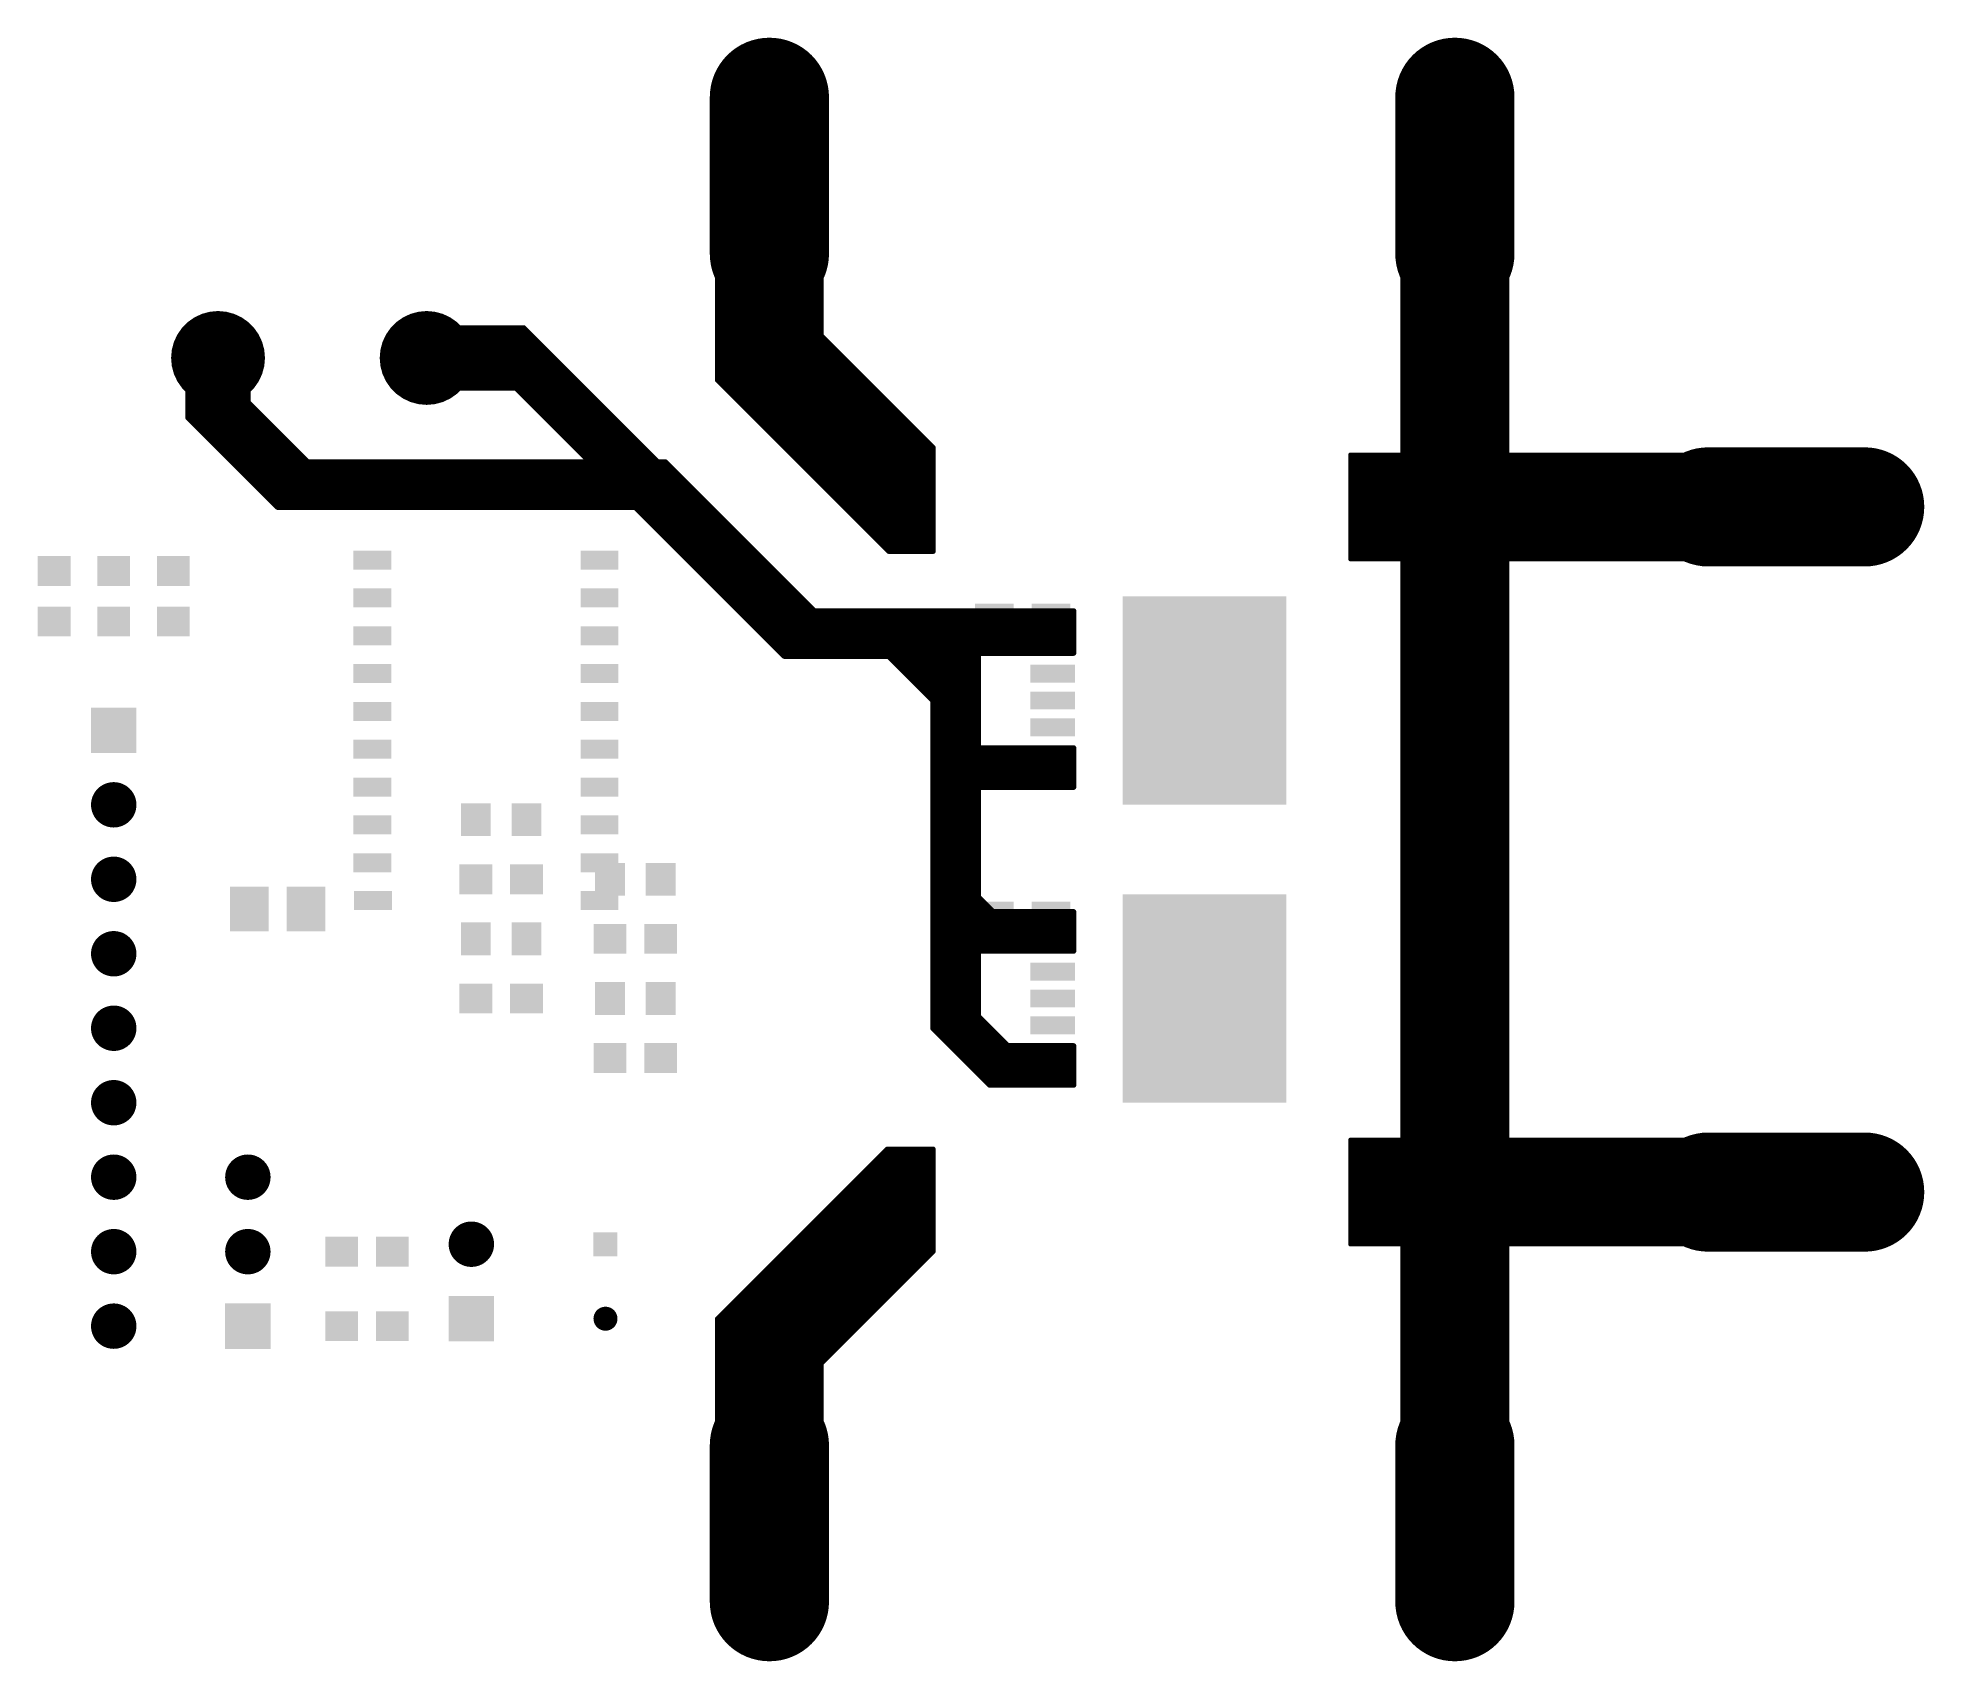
# Model space of a CAD drawing. Extents: x -25.1 to 38.2, y -27.2 to 27.2.
import ezdxf

# ---------------------------------------------------------------- set-up
doc = ezdxf.new("R2010")
doc.units = 0
doc.layers.add('29', color=253, linetype='CONTINUOUS')
doc.layers.add('30', color=253, linetype='CONTINUOUS')

# ---------------------------------------------------------------- blocks, each defined once
blk = doc.blocks.new('RECT')
blk.add_solid([(-0.5, -0.5), (0.5, -0.5), (-0.5, 0.5), (0.5, 0.5)])
blk = doc.blocks.new('SQUAREP')
blk.add_solid([(-0.5, -0.5), (0.5, -0.5), (-0.5, 0.5), (0.5, 0.5)])
blk = doc.blocks.new('ROUNDP')
at = {"const_width": 0.5}
blk.add_lwpolyline([(0, -0.25, 1), (0, 0.25, 1), (0, -0.25)], format="xyb", dxfattribs=at)
blk = doc.blocks.new('LONGP100')
at = {"const_width": 1}
blk.add_lwpolyline([(-0.5, 0), (0.5, 0)], dxfattribs=at)
at = {"const_width": 0.5}
for points in [[(-0.5, 0.25, 1), (-0.5, -0.25)], [(0.5, -0.25, 1), (0.5, 0.25)]]:
    blk.add_lwpolyline(points, format="xyb", dxfattribs=at)

msp = doc.modelspace()

# ---------------------------------------------------------------- linework, layer by layer
at = {"layer": '29'}
for points, const_width in [([(22.3264, 25.2348), (22.5, 25.25)], 0.1524), ([(22.5, 25.25), (22.6736, 25.2348)], 0.1524), ([(21.5603, 24.592), (21.634, 24.75)], 0.1524), ([(21.6054, 24.6888), (23.3946, 24.6888)], 0.1524), ([(21.634, 24.75), (21.734, 24.8928)], 0.1524), ([(21.6978, 24.8412), (23.3022, 24.8412)], 0.1524), ([(21.734, 24.8928), (21.8572, 25.016)], 0.1524), ([(21.8348, 24.9936), (23.1652, 24.9936)], 0.1524), ([(21.8572, 25.016), (22, 25.116)], 0.1524), ([(22, 25.116), (22.158, 25.1897)], 0.1524), ([(22.0643, 25.146), (22.9357, 25.146)], 0.1524), ([(22.158, 25.1897), (22.3264, 25.2348)], 0.1524), ([(22.6736, 25.2348), (22.842, 25.1897)], 0.1524), ([(22.842, 25.1897), (23, 25.116)], 0.1524), ([(23, 25.116), (23.1428, 25.016)], 0.1524), ([(23.1428, 25.016), (23.266, 24.8928)], 0.1524), ([(23.266, 24.8928), (23.366, 24.75)], 0.1524), ([(23.366, 24.75), (23.4397, 24.592)], 0.1524), ([(21.5, 24.25), (21.5152, 24.4236)], 0.1524), ([(21.5, 22.75), (21.5, 24.25)], 0.1524), ([(21.5, 24.2316), (23.5, 24.2316)], 0.1524), ([(21.5, 24.0792), (23.5, 24.0792)], 0.1524), ([(21.5117, 24.384), (23.4883, 24.384)], 0.1524), ([(21.5152, 24.4236), (21.5603, 24.592)], 0.1524), ([(21.5454, 24.5364), (23.4546, 24.5364)], 0.1524), ([(23.4397, 24.592), (23.4848, 24.4236)], 0.1524), ([(23.4848, 24.4236), (23.5, 24.25)], 0.1524), ([(23.5, 24.25), (23.5, 21)], 0.1524), ([(21.5, 23.9268), (23.5, 23.9268)], 0.1524), ([(21.5, 23.7744), (23.5, 23.7744)], 0.1524), ([(21.5, 23.622), (23.5, 23.622)], 0.1524), ([(21.5, 23.4696), (23.5, 23.4696)], 0.1524), ([(21.5, 23.3172), (23.5, 23.3172)], 0.1524), ([(21.5, 23.1648), (23.5, 23.1648)], 0.1524), ([(21.5, 23.0124), (23.5, 23.0124)], 0.1524), ([(21.5, 22.86), (23.5, 22.86)], 0.1524), ([(21.5, 21), (21.5, 22.75)], 0.1524), ([(21.5, 22.7076), (23.5, 22.7076)], 0.1524), ([(21.5, 22.5552), (23.5, 22.5552)], 0.1524), ([(21.5, 22.4028), (23.5, 22.4028)], 0.1524), ([(21.5, 22.2504), (23.5, 22.2504)], 0.1524), ([(21.5, 22.098), (23.5, 22.098)], 0.1524), ([(21.5, 21.9456), (23.5, 21.9456)], 0.1524), ([(21.5, 21.7932), (23.5, 21.7932)], 0.1524), ([(21.5, 21.6408), (23.5, 21.6408)], 0.1524), ([(21.5, 21.4884), (23.5, 21.4884)], 0.1524), ([(21.5, 21.336), (23.5, 21.336)], 0.1524), ([(21.5, 21.1836), (23.5, 21.1836)], 0.1524), ([(21.5, 21.0312), (23.5, 21.0312)], 0.1524), ([(21.5152, 20.8264), (21.5, 21)], 0.1524), ([(21.5106, 20.8788), (23.4894, 20.8788)], 0.1524), ([(21.5603, 20.658), (21.5152, 20.8264)], 0.1524), ([(23.4848, 20.8264), (23.4397, 20.658)], 0.1524), ([(23.5, 21), (23.4848, 20.8264)], 0.1524), ([(21.542, 20.7264), (23.458, 20.7264)], 0.1524), ([(21.634, 20.5), (21.5603, 20.658)], 0.1524), ([(21.5995, 20.574), (23.4005, 20.574)], 0.1524), ([(21.734, 20.3572), (21.634, 20.5)], 0.1524), ([(21.6889, 20.4216), (23.3111, 20.4216)], 0.1524), ([(21.8572, 20.234), (21.734, 20.3572)], 0.1524), ([(21.822, 20.2692), (23.178, 20.2692)], 0.1524), ([(22, 20.134), (21.8572, 20.234)], 0.1524), ([(23.1428, 20.234), (23, 20.134)], 0.1524), ([(23.266, 20.3572), (23.1428, 20.234)], 0.1524), ([(23.366, 20.5), (23.266, 20.3572)], 0.1524), ([(23.4397, 20.658), (23.366, 20.5)], 0.1524), ([(20.75, -9.75), (20.75, 20)], 0.1524), ([(20.75, 20), (24.25, 20)], 0.1524), ([(20.75, 19.9644), (24.25, 19.9644)], 0.1524), ([(20.75, 19.812), (24.25, 19.812)], 0.1524), ([(20.75, 19.6596), (24.25, 19.6596)], 0.1524), ([(22.158, 20.0603), (22, 20.134)], 0.1524), ([(22.0368, 20.1168), (22.9632, 20.1168)], 0.1524), ([(22.3264, 20.0152), (22.158, 20.0603)], 0.1524), ([(22.5, 20), (22.3264, 20.0152)], 0.1524), ([(22.6736, 20.0152), (22.5, 20)], 0.1524), ([(22.842, 20.0603), (22.6736, 20.0152)], 0.1524), ([(23, 20.134), (22.842, 20.0603)], 0.1524), ([(24.25, 20), (24.25, -9.75)], 0.1524), ([(20.75, 19.5072), (24.25, 19.5072)], 0.1524), ([(20.75, 19.3548), (24.25, 19.3548)], 0.1524), ([(20.75, 19.2024), (24.25, 19.2024)], 0.1524), ([(20.75, 19.05), (24.25, 19.05)], 0.1524), ([(20.75, 18.8976), (24.25, 18.8976)], 0.1524), ([(20.75, 18.7452), (24.25, 18.7452)], 0.1524), ([(20.75, 18.5928), (24.25, 18.5928)], 0.1524), ([(20.75, 18.4404), (24.25, 18.4404)], 0.1524), ([(20.75, 18.288), (24.25, 18.288)], 0.1524), ([(-20.1491, 17.4642), (-19.9642, 17.6491)], 0.15), ([(-19.9642, 17.6491), (-19.75, 17.799)], 0.15), ([(-19.8914, 17.7), (-18.1086, 17.7)], 0.15), ([(-19.75, 17.799), (-19.513, 17.9095)], 0.15), ([(-19.6407, 17.85), (-18.3593, 17.85)], 0.15), ([(-19.513, 17.9095), (-19.2605, 17.9772)], 0.15), ([(-19.2605, 17.9772), (-19, 18)], 0.15), ([(-19, 18), (-18.7395, 17.9772)], 0.15), ([(-18.7395, 17.9772), (-18.487, 17.9095)], 0.15), ([(-18.487, 17.9095), (-18.25, 17.799)], 0.15), ([(-18.25, 17.799), (-18.0358, 17.6491)], 0.15), ([(-18.0358, 17.6491), (-17.8509, 17.4642)], 0.15), ([(-13.1491, 17.4642), (-12.9642, 17.6491)], 0.15), ([(-12.9642, 17.6491), (-12.75, 17.799)], 0.15), ([(-12.8914, 17.7), (-11.1086, 17.7)], 0.15), ([(-12.75, 17.799), (-12.513, 17.9095)], 0.15), ([(-12.6407, 17.85), (-11.3593, 17.85)], 0.15), ([(-12.513, 17.9095), (-12.2605, 17.9772)], 0.15), ([(-12.2605, 17.9772), (-12, 18)], 0.15), ([(-12, 18), (-11.7395, 17.9772)], 0.15), ([(-11.7395, 17.9772), (-11.487, 17.9095)], 0.15), ([(-11.487, 17.9095), (-11.25, 17.799)], 0.15), ([(-11.25, 17.799), (-11.0358, 17.6491)], 0.15), ([(-11.0358, 17.6491), (-10.8509, 17.4642)], 0.15), ([(20.75, 18.1356), (24.25, 18.1356)], 0.1524), ([(20.75, 17.9832), (24.25, 17.9832)], 0.1524), ([(20.75, 17.8308), (24.25, 17.8308)], 0.1524), ([(20.75, 17.6784), (24.25, 17.6784)], 0.1524), ([(-20.4095, 17.013), (-20.299, 17.25)], 0.15), ([(-20.369, 17.1), (-17.631, 17.1)], 0.15), ([(-20.299, 17.25), (-20.1491, 17.4642)], 0.15), ([(-20.299, 17.25), (-17.701, 17.25)], 0.15), ([(-20.194, 17.4), (-17.806, 17.4)], 0.15), ([(-20.0632, 17.55), (-17.9368, 17.55)], 0.15), ([(-19.866, 17), (-19.9397, 16.842)], 0.2), ([(-19.766, 17.1428), (-19.866, 17)], 0.2), ([(-19.866, 17), (-18.134, 17)], 0.2), ([(-19.6428, 17.266), (-19.766, 17.1428)], 0.2), ([(-19.7088, 17.2), (-18.2912, 17.2)], 0.2), ([(-19.5, 17.366), (-19.6428, 17.266)], 0.2), ([(-19.342, 17.4397), (-19.5, 17.366)], 0.2), ([(-19.4271, 17.4), (-18.5729, 17.4)], 0.2), ([(-19.1736, 17.4848), (-19.342, 17.4397)], 0.2), ([(-19, 17.5), (-19.1736, 17.4848)], 0.2), ([(-18.8264, 17.4848), (-19, 17.5)], 0.2), ([(-18.658, 17.4397), (-18.8264, 17.4848)], 0.2), ([(-18.5, 17.366), (-18.658, 17.4397)], 0.2), ([(-18.3572, 17.266), (-18.5, 17.366)], 0.2), ([(-18.234, 17.1428), (-18.3572, 17.266)], 0.2), ([(-18.134, 17), (-18.234, 17.1428)], 0.2), ([(-18.0603, 16.842), (-18.134, 17)], 0.2), ([(-17.8509, 17.4642), (-17.701, 17.25)], 0.15), ([(-17.701, 17.25), (-17.5905, 17.013)], 0.15), ([(-13.4095, 17.013), (-13.299, 17.25)], 0.15), ([(-13.369, 17.1), (-10.631, 17.1)], 0.15), ([(-13.299, 17.25), (-13.1491, 17.4642)], 0.15), ([(-13.299, 17.25), (-10.701, 17.25)], 0.15), ([(-13.194, 17.4), (-10.806, 17.4)], 0.15), ([(-13.0632, 17.55), (-10.9368, 17.55)], 0.15), ([(-10.8509, 17.4642), (-10.701, 17.25)], 0.15), ([(-10.701, 17.25), (-10.5905, 17.013)], 0.15), ([(20.75, 17.526), (24.25, 17.526)], 0.1524), ([(20.75, 17.3736), (24.25, 17.3736)], 0.1524), ([(20.75, 17.2212), (24.25, 17.2212)], 0.1524), ([(20.75, 17.0688), (24.25, 17.0688)], 0.1524), ([(-20.5, 16.5), (-20.4772, 16.7605)], 0.15), ([(-20.4772, 16.2395), (-20.5, 16.5)], 0.15), ([(-20.5, 16.5), (-17.5, 16.5)], 0.15), ([(-20.4869, 16.65), (-17.5131, 16.65)], 0.15), ([(-20.4772, 16.7605), (-20.4095, 17.013)], 0.15), ([(-20.4666, 16.8), (-17.5334, 16.8)], 0.15), ([(-20.4264, 16.95), (-17.5736, 16.95)], 0.15), ([(-19.9848, 16.6736), (-20, 16.5)], 0.2), ([(-20, 16.5), (-20, 14.5)], 0.2), ([(-20, 16.4), (-18, 16.4)], 0.2), ([(-19.9913, 16.6), (-18.0087, 16.6)], 0.2), ([(-19.9397, 16.842), (-19.9848, 16.6736)], 0.2), ([(-19.951, 16.8), (-18.049, 16.8)], 0.2), ([(-18.0152, 16.6736), (-18.0603, 16.842)], 0.2), ([(-18, 16.5), (-18.0152, 16.6736)], 0.2), ([(-18, 15), (-18, 16.5)], 0.2), ([(-17.5905, 17.013), (-17.5228, 16.7605)], 0.15), ([(-17.5228, 16.7605), (-17.5, 16.5)], 0.15), ([(-17.5, 16.5), (-17.5228, 16.2395)], 0.15), ([(-13.5, 16.5), (-13.4772, 16.7605)], 0.15), ([(-13.4772, 16.2395), (-13.5, 16.5)], 0.15), ([(-13.5, 16.5), (-10.5, 16.5)], 0.15), ([(-13.4869, 16.65), (-10.5131, 16.65)], 0.15), ([(-13.4772, 16.7605), (-13.4095, 17.013)], 0.15), ([(-13.4666, 16.8), (-10.5334, 16.8)], 0.15), ([(-13.4264, 16.95), (-10.5736, 16.95)], 0.15), ([(-10.5905, 17.013), (-10.5228, 16.7605)], 0.15), ([(-10.5228, 16.7605), (-10.5, 16.5)], 0.15), ([(-10.5, 16.5), (-10.5228, 16.2395)], 0.15), ([(20.75, 16.9164), (24.25, 16.9164)], 0.1524), ([(20.75, 16.764), (24.25, 16.764)], 0.1524), ([(20.75, 16.6116), (24.25, 16.6116)], 0.1524), ([(20.75, 16.4592), (24.25, 16.4592)], 0.1524), ([(-20.4869, 16.35), (-17.5131, 16.35)], 0.15), ([(-20.4095, 15.987), (-20.4772, 16.2395)], 0.15), ([(-20.4666, 16.2), (-17.5334, 16.2)], 0.15), ([(-20.4264, 16.05), (-17.5736, 16.05)], 0.15), ([(-20.299, 15.75), (-20.4095, 15.987)], 0.15), ([(-20.369, 15.9), (-17.631, 15.9)], 0.15), ([(-20.1491, 15.5358), (-20.299, 15.75)], 0.15), ([(-20.299, 15.75), (-17.701, 15.75)], 0.15), ([(-20, 16.2), (-18, 16.2)], 0.2), ([(-20, 16), (-18, 16)], 0.2), ([(-20, 15.8), (-18, 15.8)], 0.2), ([(-17.701, 15.75), (-17.8509, 15.5358)], 0.15), ([(-17.5905, 15.987), (-17.701, 15.75)], 0.15), ([(-17.5228, 16.2395), (-17.5905, 15.987)], 0.15), ([(-13.4869, 16.35), (-10.5131, 16.35)], 0.15), ([(-13.4095, 15.987), (-13.4772, 16.2395)], 0.15), ([(-13.4666, 16.2), (-10.5334, 16.2)], 0.15), ([(-13.4264, 16.05), (-10.5736, 16.05)], 0.15), ([(-13.299, 15.75), (-13.4095, 15.987)], 0.15), ([(-13.369, 15.9), (-10.631, 15.9)], 0.15), ([(-13.1491, 15.5358), (-13.299, 15.75)], 0.15), ([(-13.299, 15.75), (-10.701, 15.75)], 0.15), ([(-10.701, 15.75), (-10.8509, 15.5358)], 0.15), ([(-10.5905, 15.987), (-10.701, 15.75)], 0.15), ([(-10.5228, 16.2395), (-10.5905, 15.987)], 0.15), ([(20.75, 16.3068), (24.25, 16.3068)], 0.1524), ([(20.75, 16.1544), (24.25, 16.1544)], 0.1524), ([(20.75, 16.002), (24.25, 16.002)], 0.1524), ([(20.75, 15.8496), (24.25, 15.8496)], 0.1524), ([(-20.194, 15.6), (-17.806, 15.6)], 0.15), ([(-19.9642, 15.3509), (-20.1491, 15.5358)], 0.15), ([(-20.0632, 15.45), (-17.9368, 15.45)], 0.15), ([(-20, 15.6), (-18, 15.6)], 0.2), ([(-20, 15.4), (-18, 15.4)], 0.2), ([(-20, 15.2), (-18, 15.2)], 0.2), ([(-19.75, 15.201), (-19.9642, 15.3509)], 0.15), ([(-19.8914, 15.3), (-18.1086, 15.3)], 0.15), ([(-19.513, 15.0905), (-19.75, 15.201)], 0.15), ([(-19.6407, 15.15), (-18.3593, 15.15)], 0.15), ([(-18.25, 15.201), (-18.487, 15.0905)], 0.15), ([(-18.0358, 15.3509), (-18.25, 15.201)], 0.15), ([(-17.8509, 15.5358), (-18.0358, 15.3509)], 0.15), ([(-13.194, 15.6), (-10.806, 15.6)], 0.15), ([(-12.9642, 15.3509), (-13.1491, 15.5358)], 0.15), ([(-13.0632, 15.45), (-10.9368, 15.45)], 0.15), ([(-12.75, 15.201), (-12.9642, 15.3509)], 0.15), ([(-12.8914, 15.3), (-11.1086, 15.3)], 0.15), ([(-12.513, 15.0905), (-12.75, 15.201)], 0.15), ([(-12.6407, 15.15), (-11.3593, 15.15)], 0.15), ([(-11.25, 15.201), (-11.487, 15.0905)], 0.15), ([(-11.0358, 15.3509), (-11.25, 15.201)], 0.15), ([(-10.8509, 15.5358), (-11.0358, 15.3509)], 0.15), ([(20.75, 15.6972), (24.25, 15.6972)], 0.1524), ([(20.75, 15.5448), (24.25, 15.5448)], 0.1524), ([(20.75, 15.3924), (24.25, 15.3924)], 0.1524), ([(20.75, 15.24), (24.25, 15.24)], 0.1524), ([(-20, 15), (-18, 15)], 0.2), ([(-20, 14.8), (-17.8, 14.8)], 0.2), ([(-20, 14.6), (-17.6, 14.6)], 0.2), ([(-20, 14.5), (-17, 11.5)], 0.2), ([(-19.2605, 15.0228), (-19.513, 15.0905)], 0.15), ([(-19, 15), (-19.2605, 15.0228)], 0.15), ([(-18.7395, 15.0228), (-19, 15)], 0.15), ([(-18.487, 15.0905), (-18.7395, 15.0228)], 0.15), ([(-16, 13), (-18, 15)], 0.2), ([(-12.2605, 15.0228), (-12.513, 15.0905)], 0.15), ([(-12, 15), (-12.2605, 15.0228)], 0.15), ([(-11.7395, 15.0228), (-12, 15)], 0.15), ([(-11.487, 15.0905), (-11.7395, 15.0228)], 0.15), ([(20.75, 15.0876), (24.25, 15.0876)], 0.1524), ([(20.75, 14.9352), (24.25, 14.9352)], 0.1524), ([(20.75, 14.7828), (24.25, 14.7828)], 0.1524), ([(20.75, 14.6304), (24.25, 14.6304)], 0.1524), ([(-19.9, 14.4), (-17.4, 14.4)], 0.2), ([(-19.7, 14.2), (-17.2, 14.2)], 0.2), ([(-19.5, 14), (-17, 14)], 0.2), ([(20.75, 14.478), (24.25, 14.478)], 0.1524), ([(20.75, 14.3256), (24.25, 14.3256)], 0.1524), ([(20.75, 14.1732), (24.25, 14.1732)], 0.1524), ([(20.75, 14.0208), (24.25, 14.0208)], 0.1524), ([(20.75, 13.8684), (24.25, 13.8684)], 0.1524), ([(-19.3, 13.8), (-16.8, 13.8)], 0.2), ([(-19.1, 13.6), (-16.6, 13.6)], 0.2), ([(-18.9, 13.4), (-16.4, 13.4)], 0.2), ([(-18.7, 13.2), (-16.2, 13.2)], 0.2), ([(20.75, 13.716), (24.25, 13.716)], 0.1524), ([(20.75, 13.5636), (24.25, 13.5636)], 0.1524), ([(20.75, 13.4112), (24.25, 13.4112)], 0.1524), ([(20.75, 13.2588), (24.25, 13.2588)], 0.1524), ([(-18.5, 13), (-16, 13)], 0.2), ([(-18.3, 12.8), (-4, 12.8)], 0.2), ([(-18.1, 12.6), (-4, 12.6)], 0.2), ([(-4, 13), (-16, 13)], 0.2), ([(-4, 11.5), (-4, 13)], 0.2), ([(-4, 13), (1, 8)], 0.2), ([(-4, 11.5), (-4, 13)], 0.2), ([(-4, 12.8), (-3.8, 12.8)], 0.2), ([(-4, 12.6), (-3.6, 12.6)], 0.2), ([(20.75, 13.1064), (24.25, 13.1064)], 0.1524), ([(20.75, 12.954), (24.25, 12.954)], 0.1524), ([(20.75, 12.8016), (24.25, 12.8016)], 0.1524), ([(20.75, 12.6492), (24.25, 12.6492)], 0.1524), ([(-17.9, 12.4), (-4, 12.4)], 0.2), ([(-17.7, 12.2), (-4, 12.2)], 0.2), ([(-17.5, 12), (-4, 12)], 0.2), ([(-4, 12.4), (-3.4, 12.4)], 0.2), ([(-4, 12.2), (-3.2, 12.2)], 0.2), ([(-4, 12), (-3, 12)], 0.2), ([(20.75, 12.4968), (24.25, 12.4968)], 0.1524), ([(20.75, 12.3444), (24.25, 12.3444)], 0.1524), ([(20.75, 12.192), (24.25, 12.192)], 0.1524), ([(20.75, 12.0396), (24.25, 12.0396)], 0.1524), ([(-17.3, 11.8), (-4, 11.8)], 0.2), ([(-17.1, 11.6), (-4, 11.6)], 0.2), ([(-17, 11.5), (-4, 11.5)], 0.2), ([(0, 6.5), (-5, 11.5)], 0.2), ([(-5, 11.5), (-4, 11.5)], 0.2), ([(-4.9, 11.4), (-2.4, 11.4)], 0.2), ([(-4, 11.8), (-2.8, 11.8)], 0.2), ([(-4, 11.6), (-2.6, 11.6)], 0.2), ([(20.75, 11.8872), (24.25, 11.8872)], 0.1524), ([(20.75, 11.7348), (24.25, 11.7348)], 0.1524), ([(20.75, 11.5824), (24.25, 11.5824)], 0.1524), ([(20.75, 11.43), (24.25, 11.43)], 0.1524), ([(-4.7, 11.2), (-2.2, 11.2)], 0.2), ([(-4.5, 11), (-2, 11)], 0.2), ([(-4.3, 10.8), (-1.8, 10.8)], 0.2), ([(20.75, 11.2776), (24.25, 11.2776)], 0.1524), ([(20.75, 11.1252), (24.25, 11.1252)], 0.1524), ([(20.75, 10.9728), (24.25, 10.9728)], 0.1524), ([(20.75, 10.8204), (24.25, 10.8204)], 0.1524), ([(-4.1, 10.6), (-1.6, 10.6)], 0.2), ([(-3.9, 10.4), (-1.4, 10.4)], 0.2), ([(-3.7, 10.2), (-1.2, 10.2)], 0.2), ([(20.75, 10.668), (24.25, 10.668)], 0.1524), ([(20.75, 10.5156), (24.25, 10.5156)], 0.1524), ([(20.75, 10.3632), (24.25, 10.3632)], 0.1524), ([(20.75, 10.2108), (24.25, 10.2108)], 0.1524), ([(20.75, 10.0584), (24.25, 10.0584)], 0.1524), ([(-3.5, 10), (-1, 10)], 0.2), ([(-3.3, 9.8), (-0.8, 9.8)], 0.2), ([(-3.1, 9.6), (-0.6, 9.6)], 0.2), ([(-2.9, 9.4), (-0.4, 9.4)], 0.2), ([(20.75, 9.906), (24.25, 9.906)], 0.1524), ([(20.75, 9.7536), (24.25, 9.7536)], 0.1524), ([(20.75, 9.6012), (24.25, 9.6012)], 0.1524), ([(20.75, 9.4488), (24.25, 9.4488)], 0.1524), ([(-2.7, 9.2), (-0.2, 9.2)], 0.2), ([(-2.5, 9), (0, 9)], 0.2), ([(-2.3, 8.8), (0.2, 8.8)], 0.2), ([(20.75, 9.2964), (24.25, 9.2964)], 0.1524), ([(20.75, 9.144), (24.25, 9.144)], 0.1524), ([(20.75, 8.9916), (24.25, 8.9916)], 0.1524), ([(20.75, 8.8392), (24.25, 8.8392)], 0.1524), ([(-2.1, 8.6), (0.4, 8.6)], 0.2), ([(-1.9, 8.4), (0.6, 8.4)], 0.2), ([(-1.7, 8.2), (0.8, 8.2)], 0.2), ([(20.75, 8.6868), (24.25, 8.6868)], 0.1524), ([(20.75, 8.5344), (24.25, 8.5344)], 0.1524), ([(20.75, 8.382), (24.25, 8.382)], 0.1524), ([(20.75, 8.2296), (24.25, 8.2296)], 0.1524), ([(-1.5, 8), (1, 8)], 0.2), ([(-1.3, 7.8), (3.5, 7.8)], 0.2), ([(-1.1, 7.6), (3.5, 7.6)], 0.2), ([(1, 8), (3.5, 8)], 0.2), ([(3.5, 8), (3.5, 6.5)], 0.2), ([(6.5, 8), (3.5, 8)], 0.2), ([(3.5, 8), (3.5, 6.5)], 0.2), ([(3.5, 7.8), (6.5, 7.8)], 0.2), ([(3.5, 7.6), (6.5, 7.6)], 0.2), ([(6.5, 5), (6.5, 8)], 0.2), ([(20.75, 8.0772), (24.25, 8.0772)], 0.1524), ([(20.75, 7.9248), (24.25, 7.9248)], 0.1524), ([(20.75, 7.7724), (24.25, 7.7724)], 0.1524), ([(20.75, 7.62), (24.25, 7.62)], 0.1524), ([(-0.9, 7.4), (3.5, 7.4)], 0.2), ([(-0.7, 7.2), (3.5, 7.2)], 0.2), ([(-0.5, 7), (3.5, 7)], 0.2), ([(3.5, 7.4), (6.5, 7.4)], 0.2), ([(3.5, 7.2), (6.5, 7.2)], 0.2), ([(3.5, 7), (6.5, 7)], 0.2), ([(20.75, 7.4676), (24.25, 7.4676)], 0.1524), ([(20.75, 7.3152), (24.25, 7.3152)], 0.1524), ([(20.75, 7.1628), (24.25, 7.1628)], 0.1524), ([(20.75, 7.0104), (24.25, 7.0104)], 0.1524), ([(-0.3, 6.8), (3.5, 6.8)], 0.2), ([(-0.1, 6.6), (3.5, 6.6)], 0.2), ([(3.5, 6.5), (0, 6.5)], 0.2), ([(3.5, 6.8), (6.5, 6.8)], 0.2), ([(3.5, 6.6), (6.5, 6.6)], 0.2), ([(3.5, 6.5), (5, 5)], 0.2), ([(3.6, 6.4), (6.5, 6.4)], 0.2), ([(6.5, 6.6), (5, 6.6)], 0.2), ([(5, 6.6), (5, -6)], 0.2), ([(5, 6.4), (6.5, 6.4)], 0.2), ([(6.5, -5.6), (6.5, 6.6)], 0.2), ([(20.75, 6.858), (24.25, 6.858)], 0.1524), ([(20.75, 6.7056), (24.25, 6.7056)], 0.1524), ([(20.75, 6.5532), (24.25, 6.5532)], 0.1524), ([(20.75, 6.4008), (24.25, 6.4008)], 0.1524), ([(3.8, 6.2), (6.5, 6.2)], 0.2), ([(4, 6), (6.5, 6)], 0.2), ([(4.2, 5.8), (6.5, 5.8)], 0.2), ([(4.4, 5.6), (6.5, 5.6)], 0.2), ([(5, 6.2), (6.5, 6.2)], 0.2), ([(5, 6), (6.5, 6)], 0.2), ([(5, 5.8), (6.5, 5.8)], 0.2), ([(5, 5.6), (6.5, 5.6)], 0.2), ([(20.75, 6.2484), (24.25, 6.2484)], 0.1524), ([(20.75, 6.096), (24.25, 6.096)], 0.1524), ([(20.75, 5.9436), (24.25, 5.9436)], 0.1524), ([(20.75, 5.7912), (24.25, 5.7912)], 0.1524), ([(20.75, 5.6388), (24.25, 5.6388)], 0.1524), ([(4.6, 5.4), (6.5, 5.4)], 0.2), ([(4.8, 5.2), (6.5, 5.2)], 0.2), ([(5, 5.4), (6.5, 5.4)], 0.2), ([(5, 5.2), (6.5, 5.2)], 0.2), ([(5, 5), (6.5, 5)], 0.2), ([(5, 5), (6.5, 5)], 0.2), ([(5, 5), (6.5, 5)], 0.2), ([(20.75, 5.4864), (24.25, 5.4864)], 0.1524), ([(20.75, 5.334), (24.25, 5.334)], 0.1524), ([(20.75, 5.1816), (24.25, 5.1816)], 0.1524), ([(20.75, 5.0292), (24.25, 5.0292)], 0.1524), ([(5, 4.8), (6.5, 4.8)], 0.2), ([(5, 4.6), (6.5, 4.6)], 0.2), ([(5, 4.4), (6.5, 4.4)], 0.2), ([(20.75, 4.8768), (24.25, 4.8768)], 0.1524), ([(20.75, 4.7244), (24.25, 4.7244)], 0.1524), ([(20.75, 4.572), (24.25, 4.572)], 0.1524), ([(20.75, 4.4196), (24.25, 4.4196)], 0.1524), ([(5, 4.2), (6.5, 4.2)], 0.2), ([(5, 4), (6.5, 4)], 0.2), ([(5, 3.8), (6.5, 3.8)], 0.2), ([(20.75, 4.2672), (24.25, 4.2672)], 0.1524), ([(20.75, 4.1148), (24.25, 4.1148)], 0.1524), ([(20.75, 3.9624), (24.25, 3.9624)], 0.1524), ([(20.75, 3.81), (24.25, 3.81)], 0.1524), ([(5, 3.6), (6.5, 3.6)], 0.2), ([(5, 2.1), (5, 3.4)], 0.2), ([(5, 3.4), (9.7, 3.4)], 0.2), ([(5, 3.4), (6.5, 3.4)], 0.2), ([(5, 3.2), (9.7, 3.2)], 0.2), ([(5, 3.2), (6.5, 3.2)], 0.2), ([(9.7, 3.4), (9.7, 2.1)], 0.2), ([(20.75, 3.6576), (24.25, 3.6576)], 0.1524), ([(20.75, 3.5052), (24.25, 3.5052)], 0.1524), ([(20.75, 3.3528), (24.25, 3.3528)], 0.1524), ([(20.75, 3.2004), (24.25, 3.2004)], 0.1524), ([(5, 3), (9.7, 3)], 0.2), ([(5, 3), (6.5, 3)], 0.2), ([(5, 2.8), (9.7, 2.8)], 0.2), ([(5, 2.8), (6.5, 2.8)], 0.2), ([(5, 2.6), (9.7, 2.6)], 0.2), ([(5, 2.6), (6.5, 2.6)], 0.2), ([(20.75, 3.048), (24.25, 3.048)], 0.1524), ([(20.75, 2.8956), (24.25, 2.8956)], 0.1524), ([(20.75, 2.7432), (24.25, 2.7432)], 0.1524), ([(20.75, 2.5908), (24.25, 2.5908)], 0.1524), ([(5, 2.4), (9.7, 2.4)], 0.2), ([(5, 2.4), (6.5, 2.4)], 0.2), ([(5, 2.2), (9.7, 2.2)], 0.2), ([(5, 2.2), (6.5, 2.2)], 0.2), ([(9.7, 2.1), (5, 2.1)], 0.2), ([(5, 2), (6.5, 2)], 0.2), ([(5, 1.8), (6.5, 1.8)], 0.2), ([(20.75, 2.4384), (24.25, 2.4384)], 0.1524), ([(20.75, 2.286), (24.25, 2.286)], 0.1524), ([(20.75, 2.1336), (24.25, 2.1336)], 0.1524), ([(20.75, 1.9812), (24.25, 1.9812)], 0.1524), ([(20.75, 1.8288), (24.25, 1.8288)], 0.1524), ([(5, 1.6), (6.5, 1.6)], 0.2), ([(5, 1.4), (6.5, 1.4)], 0.2), ([(5, 1.2), (6.5, 1.2)], 0.2), ([(20.75, 1.6764), (24.25, 1.6764)], 0.1524), ([(20.75, 1.524), (24.25, 1.524)], 0.1524), ([(20.75, 1.3716), (24.25, 1.3716)], 0.1524), ([(20.75, 1.2192), (24.25, 1.2192)], 0.1524), ([(5, 1), (6.5, 1)], 0.2), ([(5, 0.8), (6.5, 0.8)], 0.2), ([(5, 0.6), (6.5, 0.6)], 0.2), ([(20.75, 1.0668), (24.25, 1.0668)], 0.1524), ([(20.75, 0.9144), (24.25, 0.9144)], 0.1524), ([(20.75, 0.762), (24.25, 0.762)], 0.1524), ([(20.75, 0.6096), (24.25, 0.6096)], 0.1524), ([(5, 0.4), (6.5, 0.4)], 0.2), ([(5, 0.2), (6.5, 0.2)], 0.2), ([(5, 0), (6.5, 0)], 0.2), ([(20.75, 0.4572), (24.25, 0.4572)], 0.1524), ([(20.75, 0.3048), (24.25, 0.3048)], 0.1524), ([(20.75, 0.1524), (24.25, 0.1524)], 0.1524), ([(20.75, 0), (24.25, 0)], 0.1524), ([(5, -0.2), (6.5, -0.2)], 0.2), ([(5, -0.4), (6.5, -0.4)], 0.2), ([(5, -0.6), (6.5, -0.6)], 0.2), ([(20.75, -0.1524), (24.25, -0.1524)], 0.1524), ([(20.75, -0.3048), (24.25, -0.3048)], 0.1524), ([(20.75, -0.4572), (24.25, -0.4572)], 0.1524), ([(20.75, -0.6096), (24.25, -0.6096)], 0.1524), ([(5, -0.8), (6.5, -0.8)], 0.2), ([(5, -1), (6.5, -1)], 0.2), ([(5, -1.2), (6.5, -1.2)], 0.2), ([(20.75, -0.762), (24.25, -0.762)], 0.1524), ([(20.75, -0.9144), (24.25, -0.9144)], 0.1524), ([(20.75, -1.0668), (24.25, -1.0668)], 0.1524), ([(20.75, -1.2192), (24.25, -1.2192)], 0.1524), ([(5, -1.4), (6.5, -1.4)], 0.2), ([(5, -1.6), (6.5, -1.6)], 0.2), ([(5, -1.8), (6.5, -1.8)], 0.2), ([(20.75, -1.3716), (24.25, -1.3716)], 0.1524), ([(20.75, -1.524), (24.25, -1.524)], 0.1524), ([(20.75, -1.6764), (24.25, -1.6764)], 0.1524), ([(20.75, -1.8288), (24.25, -1.8288)], 0.1524), ([(5, -2), (6.5, -2)], 0.2), ([(5, -2.2), (6.5, -2.2)], 0.2), ([(5, -2.4), (6.5, -2.4)], 0.2), ([(5, -2.6), (6.5, -2.6)], 0.2), ([(20.75, -1.9812), (24.25, -1.9812)], 0.1524), ([(20.75, -2.1336), (24.25, -2.1336)], 0.1524), ([(20.75, -2.286), (24.25, -2.286)], 0.1524), ([(20.75, -2.4384), (24.25, -2.4384)], 0.1524), ([(20.75, -2.5908), (24.25, -2.5908)], 0.1524), ([(5, -2.8), (6.5, -2.8)], 0.2), ([(5, -3), (6.5, -3)], 0.2), ([(5, -3.2), (6.5, -3.2)], 0.2), ([(20.75, -2.7432), (24.25, -2.7432)], 0.1524), ([(20.75, -2.8956), (24.25, -2.8956)], 0.1524), ([(20.75, -3.048), (24.25, -3.048)], 0.1524), ([(20.75, -3.2004), (24.25, -3.2004)], 0.1524), ([(5, -3.4), (6.5, -3.4)], 0.2), ([(5, -3.6), (6.5, -3.6)], 0.2), ([(5, -3.8), (6.5, -3.8)], 0.2), ([(20.75, -3.3528), (24.25, -3.3528)], 0.1524), ([(20.75, -3.5052), (24.25, -3.5052)], 0.1524), ([(20.75, -3.6576), (24.25, -3.6576)], 0.1524), ([(20.75, -3.81), (24.25, -3.81)], 0.1524), ([(5, -4), (6.5, -4)], 0.2), ([(5, -4.2), (6.5, -4.2)], 0.2), ([(5, -4.4), (6.5, -4.4)], 0.2), ([(20.75, -3.9624), (24.25, -3.9624)], 0.1524), ([(20.75, -4.1148), (24.25, -4.1148)], 0.1524), ([(20.75, -4.2672), (24.25, -4.2672)], 0.1524), ([(20.75, -4.4196), (24.25, -4.4196)], 0.1524), ([(5, -4.6), (6.5, -4.6)], 0.2), ([(5, -4.8), (6.5, -4.8)], 0.2), ([(5, -5), (6.5, -5)], 0.2), ([(20.75, -4.572), (24.25, -4.572)], 0.1524), ([(20.75, -4.7244), (24.25, -4.7244)], 0.1524), ([(20.75, -4.8768), (24.25, -4.8768)], 0.1524), ([(20.75, -5.0292), (24.25, -5.0292)], 0.1524), ([(5, -5.2), (6.5, -5.2)], 0.2), ([(5, -5.4), (6.5, -5.4)], 0.2), ([(5, -5.6), (6.5, -5.6)], 0.2), ([(7.5, -6.6), (6.5, -5.6)], 0.2), ([(20.75, -5.1816), (24.25, -5.1816)], 0.1524), ([(20.75, -5.334), (24.25, -5.334)], 0.1524), ([(20.75, -5.4864), (24.25, -5.4864)], 0.1524), ([(20.75, -5.6388), (24.25, -5.6388)], 0.1524), ([(5, -5.8), (6.7, -5.8)], 0.2), ([(5, -6), (6.9, -7.9)], 0.2), ([(5, -6), (6.9, -6)], 0.2), ([(5.2, -6.2), (7.1, -6.2)], 0.2), ([(5.4, -6.4), (7.3, -6.4)], 0.2), ([(20.75, -5.7912), (24.25, -5.7912)], 0.1524), ([(20.75, -5.9436), (24.25, -5.9436)], 0.1524), ([(20.75, -6.096), (24.25, -6.096)], 0.1524), ([(20.75, -6.2484), (24.25, -6.2484)], 0.1524), ([(20.75, -6.4008), (24.25, -6.4008)], 0.1524), ([(5.6, -6.6), (7.5, -6.6)], 0.2), ([(5.8, -6.8), (9.7, -6.8)], 0.2), ([(6, -7), (9.7, -7)], 0.2), ([(9.7, -6.6), (7.5, -6.6)], 0.2), ([(8.3, -7.9), (8.3, -6.6)], 0.2), ([(8.3, -6.6), (9.7, -6.6)], 0.2), ([(8.3, -6.8), (9.7, -6.8)], 0.2), ([(8.3, -7), (9.7, -7)], 0.2), ([(9.7, -6.6), (9.7, -7.9)], 0.2), ([(9.7, -7.9), (9.7, -6.6)], 0.2), ([(20.75, -6.5532), (24.25, -6.5532)], 0.1524), ([(20.75, -6.7056), (24.25, -6.7056)], 0.1524), ([(20.75, -6.858), (24.25, -6.858)], 0.1524), ([(20.75, -7.0104), (24.25, -7.0104)], 0.1524), ([(6.2, -7.2), (9.7, -7.2)], 0.2), ([(6.4, -7.4), (9.7, -7.4)], 0.2), ([(6.6, -7.6), (9.7, -7.6)], 0.2), ([(8.3, -7.2), (9.7, -7.2)], 0.2), ([(8.3, -7.4), (9.7, -7.4)], 0.2), ([(8.3, -7.6), (9.7, -7.6)], 0.2), ([(20.75, -7.1628), (24.25, -7.1628)], 0.1524), ([(20.75, -7.3152), (24.25, -7.3152)], 0.1524), ([(20.75, -7.4676), (24.25, -7.4676)], 0.1524), ([(20.75, -7.62), (24.25, -7.62)], 0.1524), ([(6.8, -7.8), (9.7, -7.8)], 0.2), ([(6.9, -7.9), (9.7, -7.9)], 0.2), ([(8.3, -7.8), (9.7, -7.8)], 0.2), ([(9.7, -7.9), (8.3, -7.9)], 0.2), ([(20.75, -7.7724), (24.25, -7.7724)], 0.1524), ([(20.75, -7.9248), (24.25, -7.9248)], 0.1524), ([(20.75, -8.0772), (24.25, -8.0772)], 0.1524), ([(20.75, -8.2296), (24.25, -8.2296)], 0.1524), ([(20.75, -8.382), (24.25, -8.382)], 0.1524), ([(20.75, -8.5344), (24.25, -8.5344)], 0.1524), ([(20.75, -8.6868), (24.25, -8.6868)], 0.1524), ([(20.75, -8.8392), (24.25, -8.8392)], 0.1524), ([(20.75, -8.9916), (24.25, -8.9916)], 0.1524), ([(20.75, -9.144), (24.25, -9.144)], 0.1524), ([(20.75, -9.2964), (24.25, -9.2964)], 0.1524), ([(20.75, -9.4488), (24.25, -9.4488)], 0.1524), ([(3.45, -10.05), (-2.25, -15.75)], 0.1524), ([(3.4416, -10.0584), (5, -10.0584)], 0.1524), ([(5, -10.05), (3.45, -10.05)], 0.1524), ([(5, -13.5), (5, -10.05)], 0.1524), ([(19, -13.25), (19, -9.75)], 0.1524), ([(19, -9.75), (30.5, -9.75)], 0.1524), ([(19, -9.7536), (30.5, -9.7536)], 0.1524), ([(19, -9.906), (30.5, -9.906)], 0.1524), ([(19, -10.0584), (30.5, -10.0584)], 0.1524), ([(20.75, -9.6012), (24.25, -9.6012)], 0.1524), ([(24.25, -9.75), (20.75, -9.75)], 0.1524), ([(30.5, -9.75), (30.5, -13.25)], 0.1524), ([(2.6796, -10.8204), (5, -10.8204)], 0.1524), ([(2.832, -10.668), (5, -10.668)], 0.1524), ([(2.9844, -10.5156), (5, -10.5156)], 0.1524), ([(3.1368, -10.3632), (5, -10.3632)], 0.1524), ([(3.2892, -10.2108), (5, -10.2108)], 0.1524), ([(19, -10.2108), (30.5, -10.2108)], 0.1524), ([(19, -10.3632), (30.5, -10.3632)], 0.1524), ([(19, -10.5156), (30.5, -10.5156)], 0.1524), ([(19, -10.668), (30.5, -10.668)], 0.1524), ([(19, -10.8204), (30.5, -10.8204)], 0.1524), ([(31.234, -10.8572), (31.3572, -10.734)], 0.1524), ([(31.2708, -10.8204), (35.9792, -10.8204)], 0.1524), ([(31.3572, -10.734), (31.5, -10.634)], 0.1524), ([(31.4514, -10.668), (35.7986, -10.668)], 0.1524), ([(31.5, -10.634), (31.658, -10.5603)], 0.1524), ([(31.658, -10.5603), (31.8264, -10.5152)], 0.1524), ([(31.8248, -10.5156), (35.4252, -10.5156)], 0.1524), ([(31.8264, -10.5152), (32, -10.5)], 0.1524), ([(32, -10.5), (35.25, -10.5)], 0.1524), ([(35.25, -10.5), (35.4236, -10.5152)], 0.1524), ([(35.4236, -10.5152), (35.592, -10.5603)], 0.1524), ([(35.592, -10.5603), (35.75, -10.634)], 0.1524), ([(35.75, -10.634), (35.8928, -10.734)], 0.1524), ([(35.8928, -10.734), (36.016, -10.8572)], 0.1524), ([(2.07, -11.43), (5, -11.43)], 0.1524), ([(2.2224, -11.2776), (5, -11.2776)], 0.1524), ([(2.3748, -11.1252), (5, -11.1252)], 0.1524), ([(2.5272, -10.9728), (5, -10.9728)], 0.1524), ([(19, -10.9728), (30.5, -10.9728)], 0.1524), ([(19, -11.1252), (30.5, -11.1252)], 0.1524), ([(19, -11.2776), (30.5, -11.2776)], 0.1524), ([(19, -11.43), (30.5, -11.43)], 0.1524), ([(31, -11.5), (31.0152, -11.3264)], 0.1524), ([(31.0061, -11.43), (36.2439, -11.43)], 0.1524), ([(31.0152, -11.3264), (31.0603, -11.158)], 0.1524), ([(31.0283, -11.2776), (36.2217, -11.2776)], 0.1524), ([(31.0603, -11.158), (31.134, -11)], 0.1524), ([(31.0756, -11.1252), (36.1744, -11.1252)], 0.1524), ([(31.134, -11), (31.234, -10.8572)], 0.1524), ([(31.153, -10.9728), (36.097, -10.9728)], 0.1524), ([(36.016, -10.8572), (36.116, -11)], 0.1524), ([(36.116, -11), (36.1897, -11.158)], 0.1524), ([(36.1897, -11.158), (36.2348, -11.3264)], 0.1524), ([(36.2348, -11.3264), (36.25, -11.5)], 0.1524), ([(1.4604, -12.0396), (5, -12.0396)], 0.1524), ([(1.6128, -11.8872), (5, -11.8872)], 0.1524), ([(1.7652, -11.7348), (5, -11.7348)], 0.1524), ([(1.9176, -11.5824), (5, -11.5824)], 0.1524), ([(19, -11.5824), (30.5, -11.5824)], 0.1524), ([(19, -11.7348), (30.5, -11.7348)], 0.1524), ([(19, -11.8872), (30.5, -11.8872)], 0.1524), ([(19, -12.0396), (30.5, -12.0396)], 0.1524), ([(31.0152, -11.6736), (31, -11.5)], 0.1524), ([(31.0072, -11.5824), (36.2428, -11.5824)], 0.1524), ([(31.0603, -11.842), (31.0152, -11.6736)], 0.1524), ([(31.0316, -11.7348), (36.2184, -11.7348)], 0.1524), ([(31.134, -12), (31.0603, -11.842)], 0.1524), ([(31.0814, -11.8872), (36.1686, -11.8872)], 0.1524), ([(31.234, -12.1428), (31.134, -12)], 0.1524), ([(31.1617, -12.0396), (36.0883, -12.0396)], 0.1524), ([(36.116, -12), (36.016, -12.1428)], 0.1524), ([(36.1897, -11.842), (36.116, -12)], 0.1524), ([(36.2348, -11.6736), (36.1897, -11.842)], 0.1524), ([(36.25, -11.5), (36.2348, -11.6736)], 0.1524), ([(0.8508, -12.6492), (5, -12.6492)], 0.1524), ([(1.0032, -12.4968), (5, -12.4968)], 0.1524), ([(1.1556, -12.3444), (5, -12.3444)], 0.1524), ([(1.308, -12.192), (5, -12.192)], 0.1524), ([(19, -12.192), (30.5, -12.192)], 0.1524), ([(19, -12.3444), (30.5, -12.3444)], 0.1524), ([(19, -12.4968), (30.5, -12.4968)], 0.1524), ([(19, -12.6492), (30.5, -12.6492)], 0.1524), ([(31.3572, -12.266), (31.234, -12.1428)], 0.1524), ([(31.2832, -12.192), (35.9668, -12.192)], 0.1524), ([(31.5, -12.366), (31.3572, -12.266)], 0.1524), ([(31.4691, -12.3444), (35.7809, -12.3444)], 0.1524), ([(31.658, -12.4397), (31.5, -12.366)], 0.1524), ([(31.8264, -12.4848), (31.658, -12.4397)], 0.1524), ([(32, -12.5), (31.8264, -12.4848)], 0.1524), ([(31.9634, -12.4968), (35.2866, -12.4968)], 0.1524), ([(33.5, -12.5), (32, -12.5)], 0.1524), ([(35.25, -12.5), (33.5, -12.5)], 0.1524), ([(35.4236, -12.4848), (35.25, -12.5)], 0.1524), ([(35.592, -12.4397), (35.4236, -12.4848)], 0.1524), ([(35.75, -12.366), (35.592, -12.4397)], 0.1524), ([(35.8928, -12.266), (35.75, -12.366)], 0.1524), ([(36.016, -12.1428), (35.8928, -12.266)], 0.1524), ([(0.2412, -13.2588), (5, -13.2588)], 0.1524), ([(0.3936, -13.1064), (5, -13.1064)], 0.1524), ([(0.546, -12.954), (5, -12.954)], 0.1524), ([(0.6984, -12.8016), (5, -12.8016)], 0.1524), ([(19, -12.8016), (30.5, -12.8016)], 0.1524), ([(19, -12.954), (30.5, -12.954)], 0.1524), ([(19, -13.1064), (30.5, -13.1064)], 0.1524), ([(30.5, -13.25), (19, -13.25)], 0.1524), ([(-0.3684, -13.8684), (4.6316, -13.8684)], 0.1524), ([(-0.216, -13.716), (4.784, -13.716)], 0.1524), ([(-0.0636, -13.5636), (4.9364, -13.5636)], 0.1524), ([(0.0888, -13.4112), (5, -13.4112)], 0.1524), ([(1.25, -17.25), (5, -13.5)], 0.1524), ([(-1.1304, -14.6304), (3.8696, -14.6304)], 0.1524), ([(-0.978, -14.478), (4.022, -14.478)], 0.1524), ([(-0.8256, -14.3256), (4.1744, -14.3256)], 0.1524), ([(-0.6732, -14.1732), (4.3268, -14.1732)], 0.1524), ([(-0.5208, -14.0208), (4.4792, -14.0208)], 0.1524), ([(-1.74, -15.24), (3.26, -15.24)], 0.1524), ([(-1.5876, -15.0876), (3.4124, -15.0876)], 0.1524), ([(-1.4352, -14.9352), (3.5648, -14.9352)], 0.1524), ([(-1.2828, -14.7828), (3.7172, -14.7828)], 0.1524), ([(-2.25, -15.75), (-2.25, -19.75)], 0.1524), ([(-2.25, -15.8496), (2.6504, -15.8496)], 0.1524), ([(-2.1972, -15.6972), (2.8028, -15.6972)], 0.1524), ([(-2.0448, -15.5448), (2.9552, -15.5448)], 0.1524), ([(-1.8924, -15.3924), (3.1076, -15.3924)], 0.1524), ([(-2.25, -16.002), (2.498, -16.002)], 0.1524), ([(-2.25, -16.1544), (2.3456, -16.1544)], 0.1524), ([(-2.25, -16.3068), (2.1932, -16.3068)], 0.1524), ([(-2.25, -16.4592), (2.0408, -16.4592)], 0.1524), ([(-2.25, -16.6116), (1.8884, -16.6116)], 0.1524), ([(-2.25, -16.764), (1.736, -16.764)], 0.1524), ([(-2.25, -16.9164), (1.5836, -16.9164)], 0.1524), ([(-2.25, -17.0688), (1.4312, -17.0688)], 0.1524), ([(-2.25, -17.2212), (1.2788, -17.2212)], 0.1524), ([(-2.25, -17.3736), (1.25, -17.3736)], 0.1524), ([(-2.25, -17.526), (1.25, -17.526)], 0.1524), ([(-2.25, -17.6784), (1.25, -17.6784)], 0.1524), ([(1.25, -19.75), (1.25, -17.25)], 0.1524), ([(-2.25, -17.8308), (1.25, -17.8308)], 0.1524), ([(-2.25, -17.9832), (1.25, -17.9832)], 0.1524), ([(-2.25, -18.1356), (1.25, -18.1356)], 0.1524), ([(-2.25, -18.288), (1.25, -18.288)], 0.1524), ([(-2.25, -18.4404), (1.25, -18.4404)], 0.1524), ([(-2.25, -18.5928), (1.25, -18.5928)], 0.1524), ([(-2.25, -18.7452), (1.25, -18.7452)], 0.1524), ([(-2.25, -18.8976), (1.25, -18.8976)], 0.1524), ([(-2.25, -19.05), (1.25, -19.05)], 0.1524), ([(-2.25, -19.2024), (1.25, -19.2024)], 0.1524), ([(-2.25, -19.3548), (1.25, -19.3548)], 0.1524), ([(-2.25, -19.5072), (1.25, -19.5072)], 0.1524), ([(-2.25, -19.6596), (1.25, -19.6596)], 0.1524), ([(-2.25, -19.75), (1.25, -19.75)], 0.1524), ([(-1.266, -20.3572), (-1.1428, -20.234)], 0.1524), ([(-1.178, -20.2692), (0.178, -20.2692)], 0.1524), ([(-1.1428, -20.234), (-1, -20.134)], 0.1524), ([(-1, -20.134), (-0.842, -20.0603)], 0.1524), ([(-0.9632, -20.1168), (-0.0368, -20.1168)], 0.1524), ([(-0.842, -20.0603), (-0.6736, -20.0152)], 0.1524), ([(-0.6736, -20.0152), (-0.5, -20)], 0.1524), ([(-0.5, -20), (-0.3264, -20.0152)], 0.1524), ([(-0.3264, -20.0152), (-0.158, -20.0603)], 0.1524), ([(-0.158, -20.0603), (0, -20.134)], 0.1524), ([(0, -20.134), (0.1428, -20.234)], 0.1524), ([(0.1428, -20.234), (0.266, -20.3572)], 0.1524), ([(21.734, -20.3572), (21.8572, -20.234)], 0.1524), ([(21.822, -20.2692), (23.178, -20.2692)], 0.1524), ([(21.8572, -20.234), (22, -20.134)], 0.1524), ([(22, -20.134), (22.158, -20.0603)], 0.1524), ([(22.0368, -20.1168), (22.9632, -20.1168)], 0.1524), ([(22.158, -20.0603), (22.3264, -20.0152)], 0.1524), ([(22.3264, -20.0152), (22.5, -20)], 0.1524), ([(22.5, -20), (22.6736, -20.0152)], 0.1524), ([(22.6736, -20.0152), (22.842, -20.0603)], 0.1524), ([(22.842, -20.0603), (23, -20.134)], 0.1524), ([(23, -20.134), (23.1428, -20.234)], 0.1524), ([(23.1428, -20.234), (23.266, -20.3572)], 0.1524), ([(-1.5, -21), (-1.4848, -20.8264)], 0.1524), ([(-1.4894, -20.8788), (0.4894, -20.8788)], 0.1524), ([(-1.4848, -20.8264), (-1.4397, -20.658)], 0.1524), ([(-1.458, -20.7264), (0.458, -20.7264)], 0.1524), ([(-1.4397, -20.658), (-1.366, -20.5)], 0.1524), ([(-1.4005, -20.574), (0.4005, -20.574)], 0.1524), ([(-1.366, -20.5), (-1.266, -20.3572)], 0.1524), ([(-1.3111, -20.4216), (0.3111, -20.4216)], 0.1524), ([(0.266, -20.3572), (0.366, -20.5)], 0.1524), ([(0.366, -20.5), (0.4397, -20.658)], 0.1524), ([(0.4397, -20.658), (0.4848, -20.8264)], 0.1524), ([(0.4848, -20.8264), (0.5, -21)], 0.1524), ([(21.5, -21), (21.5152, -20.8264)], 0.1524), ([(21.5106, -20.8788), (23.4894, -20.8788)], 0.1524), ([(21.5152, -20.8264), (21.5603, -20.658)], 0.1524), ([(21.542, -20.7264), (23.458, -20.7264)], 0.1524), ([(21.5603, -20.658), (21.634, -20.5)], 0.1524), ([(21.5995, -20.574), (23.4005, -20.574)], 0.1524), ([(21.634, -20.5), (21.734, -20.3572)], 0.1524), ([(21.6889, -20.4216), (23.3111, -20.4216)], 0.1524), ([(23.266, -20.3572), (23.366, -20.5)], 0.1524), ([(23.366, -20.5), (23.4397, -20.658)], 0.1524), ([(23.4397, -20.658), (23.4848, -20.8264)], 0.1524), ([(23.4848, -20.8264), (23.5, -21)], 0.1524), ([(-1.5, -22.5), (-1.5, -21)], 0.1524), ([(-1.5, -21.0312), (0.5, -21.0312)], 0.1524), ([(-1.5, -21.1836), (0.5, -21.1836)], 0.1524), ([(-1.5, -21.336), (0.5, -21.336)], 0.1524), ([(-1.5, -21.4884), (0.5, -21.4884)], 0.1524), ([(0.5, -21), (0.5, -24.25)], 0.1524), ([(21.5, -22.5), (21.5, -21)], 0.1524), ([(21.5, -21.0312), (23.5, -21.0312)], 0.1524), ([(21.5, -21.1836), (23.5, -21.1836)], 0.1524), ([(21.5, -21.336), (23.5, -21.336)], 0.1524), ([(21.5, -21.4884), (23.5, -21.4884)], 0.1524), ([(23.5, -21), (23.5, -24.25)], 0.1524), ([(-1.5, -21.6408), (0.5, -21.6408)], 0.1524), ([(-1.5, -21.7932), (0.5, -21.7932)], 0.1524), ([(-1.5, -21.9456), (0.5, -21.9456)], 0.1524), ([(-1.5, -22.098), (0.5, -22.098)], 0.1524), ([(21.5, -21.6408), (23.5, -21.6408)], 0.1524), ([(21.5, -21.7932), (23.5, -21.7932)], 0.1524), ([(21.5, -21.9456), (23.5, -21.9456)], 0.1524), ([(21.5, -22.098), (23.5, -22.098)], 0.1524), ([(-1.5, -22.2504), (0.5, -22.2504)], 0.1524), ([(-1.5, -22.4028), (0.5, -22.4028)], 0.1524), ([(-1.5, -24.25), (-1.5, -22.5)], 0.1524), ([(-1.5, -22.5552), (0.5, -22.5552)], 0.1524), ([(-1.5, -22.7076), (0.5, -22.7076)], 0.1524), ([(-1.5, -22.86), (0.5, -22.86)], 0.1524), ([(21.5, -22.2504), (23.5, -22.2504)], 0.1524), ([(21.5, -22.4028), (23.5, -22.4028)], 0.1524), ([(21.5, -24.25), (21.5, -22.5)], 0.1524), ([(21.5, -22.5552), (23.5, -22.5552)], 0.1524), ([(21.5, -22.7076), (23.5, -22.7076)], 0.1524), ([(21.5, -22.86), (23.5, -22.86)], 0.1524), ([(-1.5, -23.0124), (0.5, -23.0124)], 0.1524), ([(-1.5, -23.1648), (0.5, -23.1648)], 0.1524), ([(-1.5, -23.3172), (0.5, -23.3172)], 0.1524), ([(-1.5, -23.4696), (0.5, -23.4696)], 0.1524), ([(21.5, -23.0124), (23.5, -23.0124)], 0.1524), ([(21.5, -23.1648), (23.5, -23.1648)], 0.1524), ([(21.5, -23.3172), (23.5, -23.3172)], 0.1524), ([(21.5, -23.4696), (23.5, -23.4696)], 0.1524), ([(-1.5, -23.622), (0.5, -23.622)], 0.1524), ([(-1.5, -23.7744), (0.5, -23.7744)], 0.1524), ([(-1.5, -23.9268), (0.5, -23.9268)], 0.1524), ([(-1.5, -24.0792), (0.5, -24.0792)], 0.1524), ([(21.5, -23.622), (23.5, -23.622)], 0.1524), ([(21.5, -23.7744), (23.5, -23.7744)], 0.1524), ([(21.5, -23.9268), (23.5, -23.9268)], 0.1524), ([(21.5, -24.0792), (23.5, -24.0792)], 0.1524), ([(-1.5, -24.2316), (0.5, -24.2316)], 0.1524), ([(-1.4848, -24.4236), (-1.5, -24.25)], 0.1524), ([(-1.4883, -24.384), (0.4883, -24.384)], 0.1524), ([(-1.4397, -24.592), (-1.4848, -24.4236)], 0.1524), ([(-1.4546, -24.5364), (0.4546, -24.5364)], 0.1524), ([(-1.366, -24.75), (-1.4397, -24.592)], 0.1524), ([(-1.3946, -24.6888), (0.3946, -24.6888)], 0.1524), ([(-1.266, -24.8928), (-1.366, -24.75)], 0.1524), ([(0.366, -24.75), (0.266, -24.8928)], 0.1524), ([(0.4397, -24.592), (0.366, -24.75)], 0.1524), ([(0.4848, -24.4236), (0.4397, -24.592)], 0.1524), ([(0.5, -24.25), (0.4848, -24.4236)], 0.1524), ([(21.5, -24.2316), (23.5, -24.2316)], 0.1524), ([(21.5152, -24.4236), (21.5, -24.25)], 0.1524), ([(21.5117, -24.384), (23.4883, -24.384)], 0.1524), ([(21.5603, -24.592), (21.5152, -24.4236)], 0.1524), ([(21.5454, -24.5364), (23.4546, -24.5364)], 0.1524), ([(21.634, -24.75), (21.5603, -24.592)], 0.1524), ([(21.6054, -24.6888), (23.3946, -24.6888)], 0.1524), ([(21.734, -24.8928), (21.634, -24.75)], 0.1524), ([(23.366, -24.75), (23.266, -24.8928)], 0.1524), ([(23.4397, -24.592), (23.366, -24.75)], 0.1524), ([(23.4848, -24.4236), (23.4397, -24.592)], 0.1524), ([(23.5, -24.25), (23.4848, -24.4236)], 0.1524), ([(-1.3022, -24.8412), (0.3022, -24.8412)], 0.1524), ([(-1.1428, -25.016), (-1.266, -24.8928)], 0.1524), ([(-1.1652, -24.9936), (0.1652, -24.9936)], 0.1524), ([(-1, -25.116), (-1.1428, -25.016)], 0.1524), ([(-0.842, -25.1897), (-1, -25.116)], 0.1524), ([(-0.9357, -25.146), (-0.0643, -25.146)], 0.1524), ([(-0.6736, -25.2348), (-0.842, -25.1897)], 0.1524), ([(-0.5, -25.25), (-0.6736, -25.2348)], 0.1524), ([(-0.3264, -25.2348), (-0.5, -25.25)], 0.1524), ([(-0.158, -25.1897), (-0.3264, -25.2348)], 0.1524), ([(0, -25.116), (-0.158, -25.1897)], 0.1524), ([(0.1428, -25.016), (0, -25.116)], 0.1524), ([(0.266, -24.8928), (0.1428, -25.016)], 0.1524), ([(21.6978, -24.8412), (23.3022, -24.8412)], 0.1524), ([(21.8572, -25.016), (21.734, -24.8928)], 0.1524), ([(21.8348, -24.9936), (23.1652, -24.9936)], 0.1524), ([(22, -25.116), (21.8572, -25.016)], 0.1524), ([(22.158, -25.1897), (22, -25.116)], 0.1524), ([(22.0643, -25.146), (22.9357, -25.146)], 0.1524), ([(22.3264, -25.2348), (22.158, -25.1897)], 0.1524), ([(22.5, -25.25), (22.3264, -25.2348)], 0.1524), ([(22.6736, -25.2348), (22.5, -25.25)], 0.1524), ([(22.842, -25.1897), (22.6736, -25.2348)], 0.1524), ([(23, -25.116), (22.842, -25.1897)], 0.1524), ([(23.1428, -25.016), (23, -25.116)], 0.1524), ([(23.266, -24.8928), (23.1428, -25.016)], 0.1524)]:
    msp.add_lwpolyline(points, dxfattribs=dict(at, const_width=const_width))
for points, const_width in [([(22.5033, 25.288, 1), (22.4967, 25.212)], 0.0762), ([(22.5033, 25.212, 1), (22.4967, 25.288)], 0.0762), ([(21.6054, 24.7269, 1), (21.6054, 24.6507)], 0.0762), ([(21.6028, 24.7719, 1), (21.6652, 24.7281)], 0.0762), ([(21.6685, 24.7339, 1), (21.5994, 24.7661)], 0.0762), ([(21.6978, 24.8793, 1), (21.6978, 24.8031)], 0.0762), ([(21.707, 24.9197, 1), (21.7609, 24.8658)], 0.0762), ([(21.7652, 24.8709, 1), (21.7027, 24.9146)], 0.0762), ([(21.8348, 25.0317, 1), (21.8348, 24.9555)], 0.0762), ([(21.8354, 25.0473, 1), (21.8791, 24.9848)], 0.0762), ([(21.8842, 24.9891, 1), (21.8303, 25.043)], 0.0762), ([(21.9839, 25.1506, 1), (22.0161, 25.0815)], 0.0762), ([(22.0219, 25.0848, 1), (21.9781, 25.1472)], 0.0762), ([(22.0643, 25.1841, 1), (22.0643, 25.1079)], 0.0762), ([(22.1481, 25.2265, 1), (22.1678, 25.1529)], 0.0762), ([(22.1741, 25.1552, 1), (22.1419, 25.2242)], 0.0762), ([(22.323, 25.2728, 1), (22.3297, 25.1969)], 0.0762), ([(22.3362, 25.198, 1), (22.3165, 25.2716)], 0.0762), ([(22.6835, 25.2716, 1), (22.6638, 25.198)], 0.0762), ([(22.6703, 25.1969, 1), (22.677, 25.2728)], 0.0762), ([(22.8581, 25.2242, 1), (22.8259, 25.1552)], 0.0762), ([(22.8322, 25.1529, 1), (22.8519, 25.2265)], 0.0762), ([(22.9357, 25.1079, 1), (22.9357, 25.1841)], 0.0762), ([(23.0219, 25.1472, 1), (22.9781, 25.0848)], 0.0762), ([(22.9839, 25.0815, 1), (23.0161, 25.1506)], 0.0762), ([(23.1697, 25.043, 1), (23.1158, 24.9891)], 0.0762), ([(23.1209, 24.9848, 1), (23.1646, 25.0473)], 0.0762), ([(23.1652, 24.9555, 1), (23.1652, 25.0317)], 0.0762), ([(23.2973, 24.9146, 1), (23.2348, 24.8709)], 0.0762), ([(23.2391, 24.8658, 1), (23.293, 24.9197)], 0.0762), ([(23.3022, 24.8031, 1), (23.3022, 24.8793)], 0.0762), ([(23.4006, 24.7661, 1), (23.3315, 24.7339)], 0.0762), ([(23.3348, 24.7281, 1), (23.3972, 24.7719)], 0.0762), ([(23.3946, 24.6507, 1), (23.3946, 24.7269)], 0.0762), ([(21.5381, 24.25, 1), (21.4619, 24.25)], 0.0762), ([(21.5, 24.2697, 1), (21.5, 24.1935)], 0.0762), ([(21.462, 24.2533, 1), (21.538, 24.2467)], 0.0762), ([(21.5, 24.1173, 1), (21.5, 24.0411)], 0.0762), ([(21.5117, 24.4221, 1), (21.5117, 24.3459)], 0.0762), ([(21.4784, 24.4335, 1), (21.552, 24.4138)], 0.0762), ([(21.5531, 24.4203, 1), (21.4772, 24.427)], 0.0762), ([(21.5454, 24.5745, 1), (21.5454, 24.4983)], 0.0762), ([(21.5258, 24.6081, 1), (21.5948, 24.5759)], 0.0762), ([(21.5971, 24.5822, 1), (21.5235, 24.6019)], 0.0762), ([(23.4765, 24.6019, 1), (23.4029, 24.5822)], 0.0762), ([(23.4052, 24.5759, 1), (23.4742, 24.6081)], 0.0762), ([(23.5228, 24.427, 1), (23.4469, 24.4203)], 0.0762), ([(23.448, 24.4138, 1), (23.5216, 24.4335)], 0.0762), ([(23.4546, 24.4983, 1), (23.4546, 24.5745)], 0.0762), ([(23.5381, 24.25, 1), (23.4619, 24.25)], 0.0762), ([(23.462, 24.2467, 1), (23.538, 24.2533)], 0.0762), ([(23.4883, 24.3459, 1), (23.4883, 24.4221)], 0.0762), ([(23.5, 24.1935, 1), (23.5, 24.2697)], 0.0762), ([(23.5, 24.0411, 1), (23.5, 24.1173)], 0.0762), ([(21.5, 23.9649, 1), (21.5, 23.8887)], 0.0762), ([(21.5, 23.8125, 1), (21.5, 23.7363)], 0.0762), ([(21.5, 23.6601, 1), (21.5, 23.5839)], 0.0762), ([(21.5, 23.5077, 1), (21.5, 23.4315)], 0.0762), ([(23.5, 23.8887, 1), (23.5, 23.9649)], 0.0762), ([(23.5, 23.7363, 1), (23.5, 23.8125)], 0.0762), ([(23.5, 23.5839, 1), (23.5, 23.6601)], 0.0762), ([(23.5, 23.4315, 1), (23.5, 23.5077)], 0.0762), ([(21.5, 23.3553, 1), (21.5, 23.2791)], 0.0762), ([(21.5, 23.2029, 1), (21.5, 23.1267)], 0.0762), ([(21.5, 23.0505, 1), (21.5, 22.9743)], 0.0762), ([(21.5, 22.8981, 1), (21.5, 22.8219)], 0.0762), ([(21.5381, 22.75, 1), (21.4619, 22.75)], 0.0762), ([(21.4619, 22.75, 1), (21.5381, 22.75)], 0.0762), ([(23.5, 23.2791, 1), (23.5, 23.3553)], 0.0762), ([(23.5, 23.1267, 1), (23.5, 23.2029)], 0.0762), ([(23.5, 22.9743, 1), (23.5, 23.0505)], 0.0762), ([(23.5, 22.8219, 1), (23.5, 22.8981)], 0.0762), ([(21.5, 22.7457, 1), (21.5, 22.6695)], 0.0762), ([(21.5, 22.5933, 1), (21.5, 22.5171)], 0.0762), ([(21.5, 22.4409, 1), (21.5, 22.3647)], 0.0762), ([(21.5, 22.2885, 1), (21.5, 22.2123)], 0.0762), ([(21.5, 22.1361, 1), (21.5, 22.0599)], 0.0762), ([(23.5, 22.6695, 1), (23.5, 22.7457)], 0.0762), ([(23.5, 22.5171, 1), (23.5, 22.5933)], 0.0762), ([(23.5, 22.3647, 1), (23.5, 22.4409)], 0.0762), ([(23.5, 22.2123, 1), (23.5, 22.2885)], 0.0762), ([(23.5, 22.0599, 1), (23.5, 22.1361)], 0.0762), ([(21.5, 21.9837, 1), (21.5, 21.9075)], 0.0762), ([(21.5, 21.8313, 1), (21.5, 21.7551)], 0.0762), ([(21.5, 21.6789, 1), (21.5, 21.6027)], 0.0762), ([(21.5, 21.5265, 1), (21.5, 21.4503)], 0.0762), ([(23.5, 21.9075, 1), (23.5, 21.9837)], 0.0762), ([(23.5, 21.7551, 1), (23.5, 21.8313)], 0.0762), ([(23.5, 21.6027, 1), (23.5, 21.6789)], 0.0762), ([(23.5, 21.4503, 1), (23.5, 21.5265)], 0.0762), ([(21.5, 21.3741, 1), (21.5, 21.2979)], 0.0762), ([(21.5, 21.2217, 1), (21.5, 21.1455)], 0.0762), ([(21.5, 21.0693, 1), (21.5, 20.9931)], 0.0762), ([(21.538, 21.0033, 1), (21.462, 20.9967)], 0.0762), ([(21.4619, 21, 1), (21.5381, 21)], 0.0762), ([(21.5106, 20.9169, 1), (21.5106, 20.8407)], 0.0762), ([(21.552, 20.8362, 1), (21.4784, 20.8165)], 0.0762), ([(23.5216, 20.8165, 1), (23.448, 20.8362)], 0.0762), ([(23.4619, 21, 1), (23.5381, 21)], 0.0762), ([(23.538, 20.9967, 1), (23.462, 21.0033)], 0.0762), ([(23.4894, 20.8407, 1), (23.4894, 20.9169)], 0.0762), ([(23.5, 21.2979, 1), (23.5, 21.3741)], 0.0762), ([(23.5, 21.1455, 1), (23.5, 21.2217)], 0.0762), ([(23.5, 20.9931, 1), (23.5, 21.0693)], 0.0762), ([(21.4772, 20.823, 1), (21.5531, 20.8297)], 0.0762), ([(21.542, 20.7645, 1), (21.542, 20.6883)], 0.0762), ([(21.5948, 20.6741, 1), (21.5258, 20.6419)], 0.0762), ([(21.5235, 20.6481, 1), (21.5971, 20.6678)], 0.0762), ([(21.5995, 20.6121, 1), (21.5995, 20.5359)], 0.0762), ([(21.6652, 20.5219, 1), (21.6028, 20.4781)], 0.0762), ([(21.5994, 20.4839, 1), (21.6685, 20.5161)], 0.0762), ([(21.6889, 20.4597, 1), (21.6889, 20.3835)], 0.0762), ([(21.7609, 20.3842, 1), (21.707, 20.3303)], 0.0762), ([(21.7027, 20.3354, 1), (21.7652, 20.3791)], 0.0762), ([(21.822, 20.3073, 1), (21.822, 20.2311)], 0.0762), ([(21.8791, 20.2652, 1), (21.8354, 20.2027)], 0.0762), ([(21.8303, 20.207, 1), (21.8842, 20.2609)], 0.0762), ([(23.1158, 20.2609, 1), (23.1697, 20.207)], 0.0762), ([(23.1646, 20.2027, 1), (23.1209, 20.2652)], 0.0762), ([(23.178, 20.2311, 1), (23.178, 20.3073)], 0.0762), ([(23.2348, 20.3791, 1), (23.2973, 20.3354)], 0.0762), ([(23.293, 20.3303, 1), (23.2391, 20.3842)], 0.0762), ([(23.3111, 20.3835, 1), (23.3111, 20.4597)], 0.0762), ([(23.3315, 20.5161, 1), (23.4006, 20.4839)], 0.0762), ([(23.3972, 20.4781, 1), (23.3348, 20.5219)], 0.0762), ([(23.4005, 20.5359, 1), (23.4005, 20.6121)], 0.0762), ([(23.4029, 20.6678, 1), (23.4765, 20.6481)], 0.0762), ([(23.4742, 20.6419, 1), (23.4052, 20.6741)], 0.0762), ([(23.4469, 20.8297, 1), (23.5228, 20.823)], 0.0762), ([(23.458, 20.6883, 1), (23.458, 20.7645)], 0.0762), ([(20.7881, 20, 1), (20.7119, 20)], 0.0762), ([(20.75, 20.0381, 1), (20.75, 19.9619)], 0.0762), ([(20.75, 20.0025, 1), (20.75, 19.9263)], 0.0762), ([(20.75, 19.8501, 1), (20.75, 19.7739)], 0.0762), ([(20.75, 19.6977, 1), (20.75, 19.6215)], 0.0762), ([(22.0161, 20.1685, 1), (21.9839, 20.0994)], 0.0762), ([(21.9781, 20.1028, 1), (22.0219, 20.1652)], 0.0762), ([(22.0368, 20.1549, 1), (22.0368, 20.0787)], 0.0762), ([(22.1678, 20.0971, 1), (22.1481, 20.0235)], 0.0762), ([(22.1419, 20.0258, 1), (22.1741, 20.0948)], 0.0762), ([(22.3297, 20.0531, 1), (22.323, 19.9772)], 0.0762), ([(22.3165, 19.9784, 1), (22.3362, 20.052)], 0.0762), ([(22.4967, 20.038, 1), (22.5033, 19.962)], 0.0762), ([(22.4967, 19.962, 1), (22.5033, 20.038)], 0.0762), ([(22.6638, 20.052, 1), (22.6835, 19.9784)], 0.0762), ([(22.677, 19.9772, 1), (22.6703, 20.0531)], 0.0762), ([(22.8259, 20.0948, 1), (22.8581, 20.0258)], 0.0762), ([(22.8519, 20.0235, 1), (22.8322, 20.0971)], 0.0762), ([(22.9781, 20.1652, 1), (23.0219, 20.1028)], 0.0762), ([(22.9632, 20.0787, 1), (22.9632, 20.1549)], 0.0762), ([(23.0161, 20.0994, 1), (22.9839, 20.1685)], 0.0762), ([(24.2881, 20, 1), (24.2119, 20)], 0.0762), ([(24.25, 19.9619, 1), (24.25, 20.0381)], 0.0762), ([(24.25, 19.9263, 1), (24.25, 20.0025)], 0.0762), ([(24.25, 19.7739, 1), (24.25, 19.8501)], 0.0762), ([(24.25, 19.6215, 1), (24.25, 19.6977)], 0.0762), ([(20.75, 19.5453, 1), (20.75, 19.4691)], 0.0762), ([(20.75, 19.3929, 1), (20.75, 19.3167)], 0.0762), ([(20.75, 19.2405, 1), (20.75, 19.1643)], 0.0762), ([(20.75, 19.0881, 1), (20.75, 19.0119)], 0.0762), ([(24.25, 19.4691, 1), (24.25, 19.5453)], 0.0762), ([(24.25, 19.3167, 1), (24.25, 19.3929)], 0.0762), ([(24.25, 19.1643, 1), (24.25, 19.2405)], 0.0762), ([(24.25, 19.0119, 1), (24.25, 19.0881)], 0.0762), ([(20.75, 18.9357, 1), (20.75, 18.8595)], 0.0762), ([(20.75, 18.7833, 1), (20.75, 18.7071)], 0.0762), ([(20.75, 18.6309, 1), (20.75, 18.5547)], 0.0762), ([(20.75, 18.4785, 1), (20.75, 18.4023)], 0.0762), ([(20.75, 18.3261, 1), (20.75, 18.2499)], 0.0762), ([(24.25, 18.8595, 1), (24.25, 18.9357)], 0.0762), ([(24.25, 18.7071, 1), (24.25, 18.7833)], 0.0762), ([(24.25, 18.5547, 1), (24.25, 18.6309)], 0.0762), ([(24.25, 18.4023, 1), (24.25, 18.4785)], 0.0762), ([(24.25, 18.2499, 1), (24.25, 18.3261)], 0.0762), ([(-19.9377, 17.6225, 1), (-19.9907, 17.6756)], 0.075), ([(-19.8914, 17.7375, 1), (-19.8914, 17.6625)], 0.075), ([(-19.7658, 17.833, 1), (-19.7342, 17.7651)], 0.075), ([(-19.7285, 17.7683, 1), (-19.7715, 17.8298)], 0.075), ([(-19.6407, 17.8875, 1), (-19.6407, 17.8125)], 0.075), ([(-19.5227, 17.9458, 1), (-19.5033, 17.8733)], 0.075), ([(-19.4972, 17.8756, 1), (-19.5289, 17.9435)], 0.075), ([(-19.2637, 18.0146, 1), (-19.2572, 17.9399)], 0.075), ([(-19.2508, 17.941, 1), (-19.2702, 18.0134)], 0.075), ([(-18.9967, 18.0374, 1), (-19.0033, 17.9626)], 0.075), ([(-18.9967, 17.9626, 1), (-19.0033, 18.0374)], 0.075), ([(-18.7298, 18.0134, 1), (-18.7492, 17.941)], 0.075), ([(-18.7428, 17.9399, 1), (-18.7363, 18.0146)], 0.075), ([(-18.4711, 17.9435, 1), (-18.5028, 17.8756)], 0.075), ([(-18.4967, 17.8733, 1), (-18.4773, 17.9458)], 0.075), ([(-18.3593, 17.8125, 1), (-18.3593, 17.8875)], 0.075), ([(-18.2285, 17.8298, 1), (-18.2715, 17.7683)], 0.075), ([(-18.2658, 17.7651, 1), (-18.2342, 17.833)], 0.075), ([(-18.1086, 17.6625, 1), (-18.1086, 17.7375)], 0.075), ([(-18.0093, 17.6756, 1), (-18.0623, 17.6225)], 0.075), ([(-12.9377, 17.6225, 1), (-12.9907, 17.6756)], 0.075), ([(-12.8914, 17.7375, 1), (-12.8914, 17.6625)], 0.075), ([(-12.7658, 17.833, 1), (-12.7342, 17.7651)], 0.075), ([(-12.7285, 17.7683, 1), (-12.7715, 17.8298)], 0.075), ([(-12.6407, 17.8875, 1), (-12.6407, 17.8125)], 0.075), ([(-12.5227, 17.9458, 1), (-12.5033, 17.8733)], 0.075), ([(-12.4972, 17.8756, 1), (-12.5289, 17.9435)], 0.075), ([(-12.2637, 18.0146, 1), (-12.2572, 17.9399)], 0.075), ([(-12.2508, 17.941, 1), (-12.2702, 18.0134)], 0.075), ([(-11.9967, 18.0374, 1), (-12.0033, 17.9626)], 0.075), ([(-11.9967, 17.9626, 1), (-12.0033, 18.0374)], 0.075), ([(-11.7298, 18.0134, 1), (-11.7492, 17.941)], 0.075), ([(-11.7428, 17.9399, 1), (-11.7363, 18.0146)], 0.075), ([(-11.4711, 17.9435, 1), (-11.5028, 17.8756)], 0.075), ([(-11.4967, 17.8733, 1), (-11.4773, 17.9458)], 0.075), ([(-11.3593, 17.8125, 1), (-11.3593, 17.8875)], 0.075), ([(-11.2285, 17.8298, 1), (-11.2715, 17.7683)], 0.075), ([(-11.2658, 17.7651, 1), (-11.2342, 17.833)], 0.075), ([(-11.1086, 17.6625, 1), (-11.1086, 17.7375)], 0.075), ([(-11.0093, 17.6756, 1), (-11.0623, 17.6225)], 0.075), ([(20.75, 18.1737, 1), (20.75, 18.0975)], 0.0762), ([(20.75, 18.0213, 1), (20.75, 17.9451)], 0.0762), ([(20.75, 17.8689, 1), (20.75, 17.7927)], 0.0762), ([(20.75, 17.7165, 1), (20.75, 17.6403)], 0.0762), ([(24.25, 18.0975, 1), (24.25, 18.1737)], 0.0762), ([(24.25, 17.9451, 1), (24.25, 18.0213)], 0.0762), ([(24.25, 17.7927, 1), (24.25, 17.8689)], 0.0762), ([(24.25, 17.6403, 1), (24.25, 17.7165)], 0.0762), ([(-20.369, 17.1375, 1), (-20.369, 17.0625)], 0.075), ([(-20.3298, 17.2715, 1), (-20.2683, 17.2285)], 0.075), ([(-20.299, 17.2875, 1), (-20.299, 17.2125)], 0.075), ([(-20.2651, 17.2342, 1), (-20.333, 17.2658)], 0.075), ([(-20.194, 17.4375, 1), (-20.194, 17.3625)], 0.075), ([(-20.1756, 17.4907, 1), (-20.1225, 17.4377)], 0.075), ([(-20.1183, 17.4427, 1), (-20.1798, 17.4857)], 0.075), ([(-20.0632, 17.5875, 1), (-20.0632, 17.5125)], 0.075), ([(-19.9857, 17.6798, 1), (-19.9427, 17.6183)], 0.075), ([(-19.866, 17.05, 1), (-19.866, 16.95)], 0.1), ([(-19.8207, 16.9789, 1), (-19.9113, 17.0211)], 0.1), ([(-19.8014, 17.1781, 1), (-19.7307, 17.1074)], 0.1), ([(-19.7251, 17.1141, 1), (-19.807, 17.1715)], 0.1), ([(-19.7088, 17.25, 1), (-19.7088, 17.15)], 0.1), ([(-19.6715, 17.307, 1), (-19.6141, 17.2251)], 0.1), ([(-19.6074, 17.2307, 1), (-19.6781, 17.3014)], 0.1), ([(-19.5211, 17.4113, 1), (-19.4789, 17.3207)], 0.1), ([(-19.4713, 17.3251, 1), (-19.5287, 17.407)], 0.1), ([(-19.4271, 17.45, 1), (-19.4271, 17.35)], 0.1), ([(-19.355, 17.488, 1), (-19.3291, 17.3914)], 0.1), ([(-19.3209, 17.3944, 1), (-19.3631, 17.485)], 0.1), ([(-19.178, 17.5346, 1), (-19.1693, 17.435)], 0.1), ([(-19.1607, 17.4365, 1), (-19.1866, 17.5331)], 0.1), ([(-18.9956, 17.5498, 1), (-19.0044, 17.4502)], 0.1), ([(-18.9956, 17.4502, 1), (-19.0044, 17.5498)], 0.1), ([(-18.8134, 17.5331, 1), (-18.8393, 17.4365)], 0.1), ([(-18.8307, 17.435, 1), (-18.822, 17.5346)], 0.1), ([(-18.6369, 17.485, 1), (-18.6791, 17.3944)], 0.1), ([(-18.6709, 17.3914, 1), (-18.645, 17.488)], 0.1), ([(-18.5729, 17.35, 1), (-18.5729, 17.45)], 0.1), ([(-18.4713, 17.407, 1), (-18.5287, 17.3251)], 0.1), ([(-18.5211, 17.3207, 1), (-18.4789, 17.4113)], 0.1), ([(-18.3219, 17.3014, 1), (-18.3926, 17.2307)], 0.1), ([(-18.3859, 17.2251, 1), (-18.3285, 17.307)], 0.1), ([(-18.2912, 17.15, 1), (-18.2912, 17.25)], 0.1), ([(-18.193, 17.1715, 1), (-18.2749, 17.1141)], 0.1), ([(-18.2693, 17.1074, 1), (-18.1986, 17.1781)], 0.1), ([(-18.0887, 17.0211, 1), (-18.1793, 16.9789)], 0.1), ([(-18.134, 16.95, 1), (-18.134, 17.05)], 0.1), ([(-18.0573, 17.6183, 1), (-18.0143, 17.6798)], 0.075), ([(-17.9368, 17.5125, 1), (-17.9368, 17.5875)], 0.075), ([(-17.8202, 17.4857, 1), (-17.8817, 17.4427)], 0.075), ([(-17.8775, 17.4377, 1), (-17.8244, 17.4907)], 0.075), ([(-17.806, 17.3625, 1), (-17.806, 17.4375)], 0.075), ([(-17.667, 17.2658, 1), (-17.7349, 17.2342)], 0.075), ([(-17.7317, 17.2285, 1), (-17.6702, 17.2715)], 0.075), ([(-17.701, 17.2125, 1), (-17.701, 17.2875)], 0.075), ([(-17.631, 17.0625, 1), (-17.631, 17.1375)], 0.075), ([(-13.369, 17.1375, 1), (-13.369, 17.0625)], 0.075), ([(-13.3298, 17.2715, 1), (-13.2683, 17.2285)], 0.075), ([(-13.299, 17.2875, 1), (-13.299, 17.2125)], 0.075), ([(-13.2651, 17.2342, 1), (-13.333, 17.2658)], 0.075), ([(-13.194, 17.4375, 1), (-13.194, 17.3625)], 0.075), ([(-13.1756, 17.4907, 1), (-13.1225, 17.4377)], 0.075), ([(-13.1183, 17.4427, 1), (-13.1798, 17.4857)], 0.075), ([(-13.0632, 17.5875, 1), (-13.0632, 17.5125)], 0.075), ([(-12.9857, 17.6798, 1), (-12.9427, 17.6183)], 0.075), ([(-11.0573, 17.6183, 1), (-11.0143, 17.6798)], 0.075), ([(-10.9368, 17.5125, 1), (-10.9368, 17.5875)], 0.075), ([(-10.8202, 17.4857, 1), (-10.8817, 17.4427)], 0.075), ([(-10.8775, 17.4377, 1), (-10.8244, 17.4907)], 0.075), ([(-10.806, 17.3625, 1), (-10.806, 17.4375)], 0.075), ([(-10.667, 17.2658, 1), (-10.7349, 17.2342)], 0.075), ([(-10.7317, 17.2285, 1), (-10.6702, 17.2715)], 0.075), ([(-10.701, 17.2125, 1), (-10.701, 17.2875)], 0.075), ([(-10.631, 17.0625, 1), (-10.631, 17.1375)], 0.075), ([(20.75, 17.5641, 1), (20.75, 17.4879)], 0.0762), ([(20.75, 17.4117, 1), (20.75, 17.3355)], 0.0762), ([(20.75, 17.2593, 1), (20.75, 17.1831)], 0.0762), ([(20.75, 17.1069, 1), (20.75, 17.0307)], 0.0762), ([(24.25, 17.4879, 1), (24.25, 17.5641)], 0.0762), ([(24.25, 17.3355, 1), (24.25, 17.4117)], 0.0762), ([(24.25, 17.1831, 1), (24.25, 17.2593)], 0.0762), ([(24.25, 17.0307, 1), (24.25, 17.1069)], 0.0762), ([(-20.4626, 16.5033, 1), (-20.5374, 16.4967)], 0.075), ([(-20.5, 16.5375, 1), (-20.5, 16.4625)], 0.075), ([(-20.5374, 16.5033, 1), (-20.4626, 16.4967)], 0.075), ([(-20.4869, 16.6875, 1), (-20.4869, 16.6125)], 0.075), ([(-20.5134, 16.7702, 1), (-20.441, 16.7508)], 0.075), ([(-20.4399, 16.7572, 1), (-20.5146, 16.7637)], 0.075), ([(-20.4666, 16.8375, 1), (-20.4666, 16.7625)], 0.075), ([(-20.4264, 16.9875, 1), (-20.4264, 16.9125)], 0.075), ([(-20.4435, 17.0289, 1), (-20.3756, 16.9972)], 0.075), ([(-20.3733, 17.0033, 1), (-20.4458, 17.0227)], 0.075), ([(-19.95, 16.5, 1), (-20.05, 16.5)], 0.1), ([(-20.0498, 16.5044, 1), (-19.9502, 16.4956)], 0.1), ([(-20, 16.45, 1), (-20, 16.35)], 0.1), ([(-19.9913, 16.65, 1), (-19.9913, 16.55)], 0.1), ([(-20.0331, 16.6866, 1), (-19.9365, 16.6607)], 0.1), ([(-19.935, 16.6693, 1), (-20.0346, 16.678)], 0.1), ([(-19.951, 16.85, 1), (-19.951, 16.75)], 0.1), ([(-19.985, 16.8631, 1), (-19.8944, 16.8209)], 0.1), ([(-19.8914, 16.8291, 1), (-19.988, 16.855)], 0.1), ([(-19.907, 17.0287, 1), (-19.8251, 16.9713)], 0.1), ([(-18.1749, 16.9713, 1), (-18.093, 17.0287)], 0.1), ([(-18.012, 16.855, 1), (-18.1086, 16.8291)], 0.1), ([(-18.1056, 16.8209, 1), (-18.015, 16.8631)], 0.1), ([(-17.9654, 16.678, 1), (-18.065, 16.6693)], 0.1), ([(-18.0635, 16.6607, 1), (-17.9669, 16.6866)], 0.1), ([(-17.95, 16.5, 1), (-18.05, 16.5)], 0.1), ([(-18.0498, 16.4956, 1), (-17.9502, 16.5044)], 0.1), ([(-18.049, 16.75, 1), (-18.049, 16.85)], 0.1), ([(-18.0087, 16.55, 1), (-18.0087, 16.65)], 0.1), ([(-18, 16.35, 1), (-18, 16.45)], 0.1), ([(-17.5542, 17.0227, 1), (-17.6267, 17.0033)], 0.075), ([(-17.6244, 16.9972, 1), (-17.5565, 17.0289)], 0.075), ([(-17.5736, 16.9125, 1), (-17.5736, 16.9875)], 0.075), ([(-17.4854, 16.7637, 1), (-17.5601, 16.7572)], 0.075), ([(-17.559, 16.7508, 1), (-17.4866, 16.7702)], 0.075), ([(-17.4626, 16.4967, 1), (-17.5374, 16.5033)], 0.075), ([(-17.5374, 16.4967, 1), (-17.4626, 16.5033)], 0.075), ([(-17.5334, 16.7625, 1), (-17.5334, 16.8375)], 0.075), ([(-17.5131, 16.6125, 1), (-17.5131, 16.6875)], 0.075), ([(-17.5, 16.4625, 1), (-17.5, 16.5375)], 0.075), ([(-13.4626, 16.5033, 1), (-13.5374, 16.4967)], 0.075), ([(-13.5, 16.5375, 1), (-13.5, 16.4625)], 0.075), ([(-13.5374, 16.5033, 1), (-13.4626, 16.4967)], 0.075), ([(-13.4869, 16.6875, 1), (-13.4869, 16.6125)], 0.075), ([(-13.5134, 16.7702, 1), (-13.441, 16.7508)], 0.075), ([(-13.4399, 16.7572, 1), (-13.5146, 16.7637)], 0.075), ([(-13.4666, 16.8375, 1), (-13.4666, 16.7625)], 0.075), ([(-13.4264, 16.9875, 1), (-13.4264, 16.9125)], 0.075), ([(-13.4435, 17.0289, 1), (-13.3756, 16.9972)], 0.075), ([(-13.3733, 17.0033, 1), (-13.4458, 17.0227)], 0.075), ([(-10.5542, 17.0227, 1), (-10.6267, 17.0033)], 0.075), ([(-10.6244, 16.9972, 1), (-10.5565, 17.0289)], 0.075), ([(-10.5736, 16.9125, 1), (-10.5736, 16.9875)], 0.075), ([(-10.4854, 16.7637, 1), (-10.5601, 16.7572)], 0.075), ([(-10.559, 16.7508, 1), (-10.4866, 16.7702)], 0.075), ([(-10.4626, 16.4967, 1), (-10.5374, 16.5033)], 0.075), ([(-10.5374, 16.4967, 1), (-10.4626, 16.5033)], 0.075), ([(-10.5334, 16.7625, 1), (-10.5334, 16.8375)], 0.075), ([(-10.5131, 16.6125, 1), (-10.5131, 16.6875)], 0.075), ([(-10.5, 16.4625, 1), (-10.5, 16.5375)], 0.075), ([(20.75, 16.9545, 1), (20.75, 16.8783)], 0.0762), ([(20.75, 16.8021, 1), (20.75, 16.7259)], 0.0762), ([(20.75, 16.6497, 1), (20.75, 16.5735)], 0.0762), ([(20.75, 16.4973, 1), (20.75, 16.4211)], 0.0762), ([(24.25, 16.8783, 1), (24.25, 16.9545)], 0.0762), ([(24.25, 16.7259, 1), (24.25, 16.8021)], 0.0762), ([(24.25, 16.5735, 1), (24.25, 16.6497)], 0.0762), ([(24.25, 16.4211, 1), (24.25, 16.4973)], 0.0762), ([(-20.4869, 16.3875, 1), (-20.4869, 16.3125)], 0.075), ([(-20.441, 16.2492, 1), (-20.5134, 16.2298)], 0.075), ([(-20.5146, 16.2363, 1), (-20.4399, 16.2428)], 0.075), ([(-20.4666, 16.2375, 1), (-20.4666, 16.1625)], 0.075), ([(-20.4264, 16.0875, 1), (-20.4264, 16.0125)], 0.075), ([(-20.3756, 16.0028, 1), (-20.4435, 15.9711)], 0.075), ([(-20.4458, 15.9773, 1), (-20.3733, 15.9967)], 0.075), ([(-20.369, 15.9375, 1), (-20.369, 15.8625)], 0.075), ([(-20.2683, 15.7715, 1), (-20.3298, 15.7285)], 0.075), ([(-20.299, 15.7875, 1), (-20.299, 15.7125)], 0.075), ([(-20, 16.25, 1), (-20, 16.15)], 0.1), ([(-20, 16.05, 1), (-20, 15.95)], 0.1), ([(-20, 15.85, 1), (-20, 15.75)], 0.1), ([(-18, 16.15, 1), (-18, 16.25)], 0.1), ([(-18, 15.95, 1), (-18, 16.05)], 0.1), ([(-18, 15.75, 1), (-18, 15.85)], 0.1), ([(-17.6702, 15.7285, 1), (-17.7317, 15.7715)], 0.075), ([(-17.701, 15.7125, 1), (-17.701, 15.7875)], 0.075), ([(-17.631, 15.8625, 1), (-17.631, 15.9375)], 0.075), ([(-17.6267, 15.9967, 1), (-17.5542, 15.9773)], 0.075), ([(-17.5565, 15.9711, 1), (-17.6244, 16.0028)], 0.075), ([(-17.5736, 16.0125, 1), (-17.5736, 16.0875)], 0.075), ([(-17.5601, 16.2428, 1), (-17.4854, 16.2363)], 0.075), ([(-17.4866, 16.2298, 1), (-17.559, 16.2492)], 0.075), ([(-17.5334, 16.1625, 1), (-17.5334, 16.2375)], 0.075), ([(-17.5131, 16.3125, 1), (-17.5131, 16.3875)], 0.075), ([(-13.4869, 16.3875, 1), (-13.4869, 16.3125)], 0.075), ([(-13.441, 16.2492, 1), (-13.5134, 16.2298)], 0.075), ([(-13.5146, 16.2363, 1), (-13.4399, 16.2428)], 0.075), ([(-13.4666, 16.2375, 1), (-13.4666, 16.1625)], 0.075), ([(-13.4264, 16.0875, 1), (-13.4264, 16.0125)], 0.075), ([(-13.3756, 16.0028, 1), (-13.4435, 15.9711)], 0.075), ([(-13.4458, 15.9773, 1), (-13.3733, 15.9967)], 0.075), ([(-13.369, 15.9375, 1), (-13.369, 15.8625)], 0.075), ([(-13.2683, 15.7715, 1), (-13.3298, 15.7285)], 0.075), ([(-13.299, 15.7875, 1), (-13.299, 15.7125)], 0.075), ([(-10.6702, 15.7285, 1), (-10.7317, 15.7715)], 0.075), ([(-10.701, 15.7125, 1), (-10.701, 15.7875)], 0.075), ([(-10.631, 15.8625, 1), (-10.631, 15.9375)], 0.075), ([(-10.6267, 15.9967, 1), (-10.5542, 15.9773)], 0.075), ([(-10.5565, 15.9711, 1), (-10.6244, 16.0028)], 0.075), ([(-10.5736, 16.0125, 1), (-10.5736, 16.0875)], 0.075), ([(-10.5601, 16.2428, 1), (-10.4854, 16.2363)], 0.075), ([(-10.4866, 16.2298, 1), (-10.559, 16.2492)], 0.075), ([(-10.5334, 16.1625, 1), (-10.5334, 16.2375)], 0.075), ([(-10.5131, 16.3125, 1), (-10.5131, 16.3875)], 0.075), ([(20.75, 16.3449, 1), (20.75, 16.2687)], 0.0762), ([(20.75, 16.1925, 1), (20.75, 16.1163)], 0.0762), ([(20.75, 16.0401, 1), (20.75, 15.9639)], 0.0762), ([(20.75, 15.8877, 1), (20.75, 15.8115)], 0.0762), ([(24.25, 16.2687, 1), (24.25, 16.3449)], 0.0762), ([(24.25, 16.1163, 1), (24.25, 16.1925)], 0.0762), ([(24.25, 15.9639, 1), (24.25, 16.0401)], 0.0762), ([(24.25, 15.8115, 1), (24.25, 15.8877)], 0.0762), ([(-20.333, 15.7342, 1), (-20.2651, 15.7658)], 0.075), ([(-20.194, 15.6375, 1), (-20.194, 15.5625)], 0.075), ([(-20.1225, 15.5623, 1), (-20.1756, 15.5093)], 0.075), ([(-20.1798, 15.5143, 1), (-20.1183, 15.5573)], 0.075), ([(-20.0632, 15.4875, 1), (-20.0632, 15.4125)], 0.075), ([(-20, 15.65, 1), (-20, 15.55)], 0.1), ([(-20, 15.45, 1), (-20, 15.35)], 0.1), ([(-20, 15.25, 1), (-20, 15.15)], 0.1), ([(-19.9427, 15.3817, 1), (-19.9857, 15.3202)], 0.075), ([(-19.9907, 15.3244, 1), (-19.9377, 15.3775)], 0.075), ([(-19.8914, 15.3375, 1), (-19.8914, 15.2625)], 0.075), ([(-19.7342, 15.2349, 1), (-19.7658, 15.167)], 0.075), ([(-19.7715, 15.1702, 1), (-19.7285, 15.2317)], 0.075), ([(-19.6407, 15.1875, 1), (-19.6407, 15.1125)], 0.075), ([(-18.3593, 15.1125, 1), (-18.3593, 15.1875)], 0.075), ([(-18.2715, 15.2317, 1), (-18.2285, 15.1702)], 0.075), ([(-18.2342, 15.167, 1), (-18.2658, 15.2349)], 0.075), ([(-18.1086, 15.2625, 1), (-18.1086, 15.3375)], 0.075), ([(-18.0623, 15.3775, 1), (-18.0093, 15.3244)], 0.075), ([(-18.0143, 15.3202, 1), (-18.0573, 15.3817)], 0.075), ([(-18, 15.55, 1), (-18, 15.65)], 0.1), ([(-18, 15.35, 1), (-18, 15.45)], 0.1), ([(-18, 15.15, 1), (-18, 15.25)], 0.1), ([(-17.9368, 15.4125, 1), (-17.9368, 15.4875)], 0.075), ([(-17.8817, 15.5573, 1), (-17.8202, 15.5143)], 0.075), ([(-17.8244, 15.5093, 1), (-17.8775, 15.5623)], 0.075), ([(-17.806, 15.5625, 1), (-17.806, 15.6375)], 0.075), ([(-17.7349, 15.7658, 1), (-17.667, 15.7342)], 0.075), ([(-13.333, 15.7342, 1), (-13.2651, 15.7658)], 0.075), ([(-13.194, 15.6375, 1), (-13.194, 15.5625)], 0.075), ([(-13.1225, 15.5623, 1), (-13.1756, 15.5093)], 0.075), ([(-13.1798, 15.5143, 1), (-13.1183, 15.5573)], 0.075), ([(-13.0632, 15.4875, 1), (-13.0632, 15.4125)], 0.075), ([(-12.9427, 15.3817, 1), (-12.9857, 15.3202)], 0.075), ([(-12.9907, 15.3244, 1), (-12.9377, 15.3775)], 0.075), ([(-12.8914, 15.3375, 1), (-12.8914, 15.2625)], 0.075), ([(-12.7342, 15.2349, 1), (-12.7658, 15.167)], 0.075), ([(-12.7715, 15.1702, 1), (-12.7285, 15.2317)], 0.075), ([(-12.6407, 15.1875, 1), (-12.6407, 15.1125)], 0.075), ([(-11.3593, 15.1125, 1), (-11.3593, 15.1875)], 0.075), ([(-11.2715, 15.2317, 1), (-11.2285, 15.1702)], 0.075), ([(-11.2342, 15.167, 1), (-11.2658, 15.2349)], 0.075), ([(-11.1086, 15.2625, 1), (-11.1086, 15.3375)], 0.075), ([(-11.0623, 15.3775, 1), (-11.0093, 15.3244)], 0.075), ([(-11.0143, 15.3202, 1), (-11.0573, 15.3817)], 0.075), ([(-10.9368, 15.4125, 1), (-10.9368, 15.4875)], 0.075), ([(-10.8817, 15.5573, 1), (-10.8202, 15.5143)], 0.075), ([(-10.8244, 15.5093, 1), (-10.8775, 15.5623)], 0.075), ([(-10.806, 15.5625, 1), (-10.806, 15.6375)], 0.075), ([(-10.7349, 15.7658, 1), (-10.667, 15.7342)], 0.075), ([(20.75, 15.7353, 1), (20.75, 15.6591)], 0.0762), ([(20.75, 15.5829, 1), (20.75, 15.5067)], 0.0762), ([(20.75, 15.4305, 1), (20.75, 15.3543)], 0.0762), ([(20.75, 15.2781, 1), (20.75, 15.2019)], 0.0762), ([(24.25, 15.6591, 1), (24.25, 15.7353)], 0.0762), ([(24.25, 15.5067, 1), (24.25, 15.5829)], 0.0762), ([(24.25, 15.3543, 1), (24.25, 15.4305)], 0.0762), ([(24.25, 15.2019, 1), (24.25, 15.2781)], 0.0762), ([(-19.9646, 14.5354, 1), (-20.0354, 14.4646)], 0.1), ([(-20, 15.05, 1), (-20, 14.95)], 0.1), ([(-20, 14.85, 1), (-20, 14.75)], 0.1), ([(-20, 14.65, 1), (-20, 14.55)], 0.1), ([(-19.5033, 15.1267, 1), (-19.5227, 15.0542)], 0.075), ([(-19.5289, 15.0565, 1), (-19.4972, 15.1244)], 0.075), ([(-19.2572, 15.0601, 1), (-19.2637, 14.9854)], 0.075), ([(-19.2702, 14.9866, 1), (-19.2508, 15.059)], 0.075), ([(-19.0033, 15.0374, 1), (-18.9967, 14.9626)], 0.075), ([(-19.0033, 14.9626, 1), (-18.9967, 15.0374)], 0.075), ([(-18.7492, 15.059, 1), (-18.7298, 14.9866)], 0.075), ([(-18.7363, 14.9854, 1), (-18.7428, 15.0601)], 0.075), ([(-18.5028, 15.1244, 1), (-18.4711, 15.0565)], 0.075), ([(-18.4773, 15.0542, 1), (-18.4967, 15.1267)], 0.075), ([(-17.9646, 15.0354, 1), (-18.0354, 14.9646)], 0.1), ([(-18.05, 15, 1), (-17.95, 15)], 0.1), ([(-18, 14.95, 1), (-18, 15.05)], 0.1), ([(-17.8, 14.75, 1), (-17.8, 14.85)], 0.1), ([(-17.6, 14.55, 1), (-17.6, 14.65)], 0.1), ([(-12.5033, 15.1267, 1), (-12.5227, 15.0542)], 0.075), ([(-12.5289, 15.0565, 1), (-12.4972, 15.1244)], 0.075), ([(-12.2572, 15.0601, 1), (-12.2637, 14.9854)], 0.075), ([(-12.2702, 14.9866, 1), (-12.2508, 15.059)], 0.075), ([(-12.0033, 15.0374, 1), (-11.9967, 14.9626)], 0.075), ([(-12.0033, 14.9626, 1), (-11.9967, 15.0374)], 0.075), ([(-11.7492, 15.059, 1), (-11.7298, 14.9866)], 0.075), ([(-11.7363, 14.9854, 1), (-11.7428, 15.0601)], 0.075), ([(-11.5028, 15.1244, 1), (-11.4711, 15.0565)], 0.075), ([(-11.4773, 15.0542, 1), (-11.4967, 15.1267)], 0.075), ([(20.75, 15.1257, 1), (20.75, 15.0495)], 0.0762), ([(20.75, 14.9733, 1), (20.75, 14.8971)], 0.0762), ([(20.75, 14.8209, 1), (20.75, 14.7447)], 0.0762), ([(20.75, 14.6685, 1), (20.75, 14.5923)], 0.0762), ([(24.25, 15.0495, 1), (24.25, 15.1257)], 0.0762), ([(24.25, 14.8971, 1), (24.25, 14.9733)], 0.0762), ([(24.25, 14.7447, 1), (24.25, 14.8209)], 0.0762), ([(24.25, 14.5923, 1), (24.25, 14.6685)], 0.0762), ([(-20.05, 14.5, 1), (-19.95, 14.5)], 0.1), ([(-19.9, 14.45, 1), (-19.9, 14.35)], 0.1), ([(-19.7, 14.25, 1), (-19.7, 14.15)], 0.1), ([(-19.5, 14.05, 1), (-19.5, 13.95)], 0.1), ([(-17.4, 14.35, 1), (-17.4, 14.45)], 0.1), ([(-17.2, 14.15, 1), (-17.2, 14.25)], 0.1), ([(-17, 13.95, 1), (-17, 14.05)], 0.1), ([(20.75, 14.5161, 1), (20.75, 14.4399)], 0.0762), ([(20.75, 14.3637, 1), (20.75, 14.2875)], 0.0762), ([(20.75, 14.2113, 1), (20.75, 14.1351)], 0.0762), ([(20.75, 14.0589, 1), (20.75, 13.9827)], 0.0762), ([(20.75, 13.9065, 1), (20.75, 13.8303)], 0.0762), ([(24.25, 14.4399, 1), (24.25, 14.5161)], 0.0762), ([(24.25, 14.2875, 1), (24.25, 14.3637)], 0.0762), ([(24.25, 14.1351, 1), (24.25, 14.2113)], 0.0762), ([(24.25, 13.9827, 1), (24.25, 14.0589)], 0.0762), ([(24.25, 13.8303, 1), (24.25, 13.9065)], 0.0762), ([(-19.3, 13.85, 1), (-19.3, 13.75)], 0.1), ([(-19.1, 13.65, 1), (-19.1, 13.55)], 0.1), ([(-18.9, 13.45, 1), (-18.9, 13.35)], 0.1), ([(-18.7, 13.25, 1), (-18.7, 13.15)], 0.1), ([(-16.8, 13.75, 1), (-16.8, 13.85)], 0.1), ([(-16.6, 13.55, 1), (-16.6, 13.65)], 0.1), ([(-16.4, 13.35, 1), (-16.4, 13.45)], 0.1), ([(-16.2, 13.15, 1), (-16.2, 13.25)], 0.1), ([(20.75, 13.7541, 1), (20.75, 13.6779)], 0.0762), ([(20.75, 13.6017, 1), (20.75, 13.5255)], 0.0762), ([(20.75, 13.4493, 1), (20.75, 13.3731)], 0.0762), ([(20.75, 13.2969, 1), (20.75, 13.2207)], 0.0762), ([(24.25, 13.6779, 1), (24.25, 13.7541)], 0.0762), ([(24.25, 13.5255, 1), (24.25, 13.6017)], 0.0762), ([(24.25, 13.3731, 1), (24.25, 13.4493)], 0.0762), ([(24.25, 13.2207, 1), (24.25, 13.2969)], 0.0762), ([(-18.5, 13.05, 1), (-18.5, 12.95)], 0.1), ([(-18.3, 12.85, 1), (-18.3, 12.75)], 0.1), ([(-18.1, 12.65, 1), (-18.1, 12.55)], 0.1), ([(-16, 13.05, 1), (-16, 12.95)], 0.1), ([(-16.0354, 12.9646, 1), (-15.9646, 13.0354)], 0.1), ([(-16, 12.95, 1), (-16, 13.05)], 0.1), ([(-3.9646, 13.0354, 1), (-4.0354, 12.9646)], 0.1), ([(-3.95, 13, 1), (-4.05, 13)], 0.1), ([(-3.95, 13, 1), (-4.05, 13)], 0.1), ([(-4, 12.85, 1), (-4, 12.75)], 0.1), ([(-4, 12.65, 1), (-4, 12.55)], 0.1), ([(-4, 12.95, 1), (-4, 13.05)], 0.1), ([(-4, 12.75, 1), (-4, 12.85)], 0.1), ([(-4, 12.55, 1), (-4, 12.65)], 0.1), ([(-3.8, 12.75, 1), (-3.8, 12.85)], 0.1), ([(-3.6, 12.55, 1), (-3.6, 12.65)], 0.1), ([(20.75, 13.1445, 1), (20.75, 13.0683)], 0.0762), ([(20.75, 12.9921, 1), (20.75, 12.9159)], 0.0762), ([(20.75, 12.8397, 1), (20.75, 12.7635)], 0.0762), ([(20.75, 12.6873, 1), (20.75, 12.6111)], 0.0762), ([(24.25, 13.0683, 1), (24.25, 13.1445)], 0.0762), ([(24.25, 12.9159, 1), (24.25, 12.9921)], 0.0762), ([(24.25, 12.7635, 1), (24.25, 12.8397)], 0.0762), ([(24.25, 12.6111, 1), (24.25, 12.6873)], 0.0762), ([(-17.9, 12.45, 1), (-17.9, 12.35)], 0.1), ([(-17.7, 12.25, 1), (-17.7, 12.15)], 0.1), ([(-17.5, 12.05, 1), (-17.5, 11.95)], 0.1), ([(-4, 12.45, 1), (-4, 12.35)], 0.1), ([(-4, 12.25, 1), (-4, 12.15)], 0.1), ([(-4, 12.05, 1), (-4, 11.95)], 0.1), ([(-4, 12.35, 1), (-4, 12.45)], 0.1), ([(-4, 12.15, 1), (-4, 12.25)], 0.1), ([(-4, 11.95, 1), (-4, 12.05)], 0.1), ([(-3.4, 12.35, 1), (-3.4, 12.45)], 0.1), ([(-3.2, 12.15, 1), (-3.2, 12.25)], 0.1), ([(-3, 11.95, 1), (-3, 12.05)], 0.1), ([(20.75, 12.5349, 1), (20.75, 12.4587)], 0.0762), ([(20.75, 12.3825, 1), (20.75, 12.3063)], 0.0762), ([(20.75, 12.2301, 1), (20.75, 12.1539)], 0.0762), ([(20.75, 12.0777, 1), (20.75, 12.0015)], 0.0762), ([(24.25, 12.4587, 1), (24.25, 12.5349)], 0.0762), ([(24.25, 12.3063, 1), (24.25, 12.3825)], 0.0762), ([(24.25, 12.1539, 1), (24.25, 12.2301)], 0.0762), ([(24.25, 12.0015, 1), (24.25, 12.0777)], 0.0762), ([(-17.3, 11.85, 1), (-17.3, 11.75)], 0.1), ([(-17.1, 11.65, 1), (-17.1, 11.55)], 0.1), ([(-17, 11.55, 1), (-17, 11.45)], 0.1), ([(-17.0354, 11.4646, 1), (-16.9646, 11.5354)], 0.1), ([(-4.9646, 11.5354, 1), (-5.0354, 11.4646)], 0.1), ([(-5, 11.55, 1), (-5, 11.45)], 0.1), ([(-4.9, 11.45, 1), (-4.9, 11.35)], 0.1), ([(-4, 11.85, 1), (-4, 11.75)], 0.1), ([(-4, 11.65, 1), (-4, 11.55)], 0.1), ([(-4.05, 11.5, 1), (-3.95, 11.5)], 0.1), ([(-4.05, 11.5, 1), (-3.95, 11.5)], 0.1), ([(-4, 11.75, 1), (-4, 11.85)], 0.1), ([(-4, 11.55, 1), (-4, 11.65)], 0.1), ([(-4, 11.45, 1), (-4, 11.55)], 0.1), ([(-4, 11.45, 1), (-4, 11.55)], 0.1), ([(-2.8, 11.75, 1), (-2.8, 11.85)], 0.1), ([(-2.6, 11.55, 1), (-2.6, 11.65)], 0.1), ([(-2.4, 11.35, 1), (-2.4, 11.45)], 0.1), ([(20.75, 11.9253, 1), (20.75, 11.8491)], 0.0762), ([(20.75, 11.7729, 1), (20.75, 11.6967)], 0.0762), ([(20.75, 11.6205, 1), (20.75, 11.5443)], 0.0762), ([(20.75, 11.4681, 1), (20.75, 11.3919)], 0.0762), ([(24.25, 11.8491, 1), (24.25, 11.9253)], 0.0762), ([(24.25, 11.6967, 1), (24.25, 11.7729)], 0.0762), ([(24.25, 11.5443, 1), (24.25, 11.6205)], 0.0762), ([(24.25, 11.3919, 1), (24.25, 11.4681)], 0.0762), ([(-4.7, 11.25, 1), (-4.7, 11.15)], 0.1), ([(-4.5, 11.05, 1), (-4.5, 10.95)], 0.1), ([(-4.3, 10.85, 1), (-4.3, 10.75)], 0.1), ([(-2.2, 11.15, 1), (-2.2, 11.25)], 0.1), ([(-2, 10.95, 1), (-2, 11.05)], 0.1), ([(-1.8, 10.75, 1), (-1.8, 10.85)], 0.1), ([(20.75, 11.3157, 1), (20.75, 11.2395)], 0.0762), ([(20.75, 11.1633, 1), (20.75, 11.0871)], 0.0762), ([(20.75, 11.0109, 1), (20.75, 10.9347)], 0.0762), ([(20.75, 10.8585, 1), (20.75, 10.7823)], 0.0762), ([(24.25, 11.2395, 1), (24.25, 11.3157)], 0.0762), ([(24.25, 11.0871, 1), (24.25, 11.1633)], 0.0762), ([(24.25, 10.9347, 1), (24.25, 11.0109)], 0.0762), ([(24.25, 10.7823, 1), (24.25, 10.8585)], 0.0762), ([(-4.1, 10.65, 1), (-4.1, 10.55)], 0.1), ([(-3.9, 10.45, 1), (-3.9, 10.35)], 0.1), ([(-3.7, 10.25, 1), (-3.7, 10.15)], 0.1), ([(-1.6, 10.55, 1), (-1.6, 10.65)], 0.1), ([(-1.4, 10.35, 1), (-1.4, 10.45)], 0.1), ([(-1.2, 10.15, 1), (-1.2, 10.25)], 0.1), ([(20.75, 10.7061, 1), (20.75, 10.6299)], 0.0762), ([(20.75, 10.5537, 1), (20.75, 10.4775)], 0.0762), ([(20.75, 10.4013, 1), (20.75, 10.3251)], 0.0762), ([(20.75, 10.2489, 1), (20.75, 10.1727)], 0.0762), ([(20.75, 10.0965, 1), (20.75, 10.0203)], 0.0762), ([(24.25, 10.6299, 1), (24.25, 10.7061)], 0.0762), ([(24.25, 10.4775, 1), (24.25, 10.5537)], 0.0762), ([(24.25, 10.3251, 1), (24.25, 10.4013)], 0.0762), ([(24.25, 10.1727, 1), (24.25, 10.2489)], 0.0762), ([(24.25, 10.0203, 1), (24.25, 10.0965)], 0.0762), ([(-3.5, 10.05, 1), (-3.5, 9.95)], 0.1), ([(-3.3, 9.85, 1), (-3.3, 9.75)], 0.1), ([(-3.1, 9.65, 1), (-3.1, 9.55)], 0.1), ([(-2.9, 9.45, 1), (-2.9, 9.35)], 0.1), ([(-1, 9.95, 1), (-1, 10.05)], 0.1), ([(-0.8, 9.75, 1), (-0.8, 9.85)], 0.1), ([(-0.6, 9.55, 1), (-0.6, 9.65)], 0.1), ([(-0.4, 9.35, 1), (-0.4, 9.45)], 0.1), ([(20.75, 9.9441, 1), (20.75, 9.8679)], 0.0762), ([(20.75, 9.7917, 1), (20.75, 9.7155)], 0.0762), ([(20.75, 9.6393, 1), (20.75, 9.5631)], 0.0762), ([(20.75, 9.4869, 1), (20.75, 9.4107)], 0.0762), ([(24.25, 9.8679, 1), (24.25, 9.9441)], 0.0762), ([(24.25, 9.7155, 1), (24.25, 9.7917)], 0.0762), ([(24.25, 9.5631, 1), (24.25, 9.6393)], 0.0762), ([(24.25, 9.4107, 1), (24.25, 9.4869)], 0.0762), ([(-2.7, 9.25, 1), (-2.7, 9.15)], 0.1), ([(-2.5, 9.05, 1), (-2.5, 8.95)], 0.1), ([(-2.3, 8.85, 1), (-2.3, 8.75)], 0.1), ([(-0.2, 9.15, 1), (-0.2, 9.25)], 0.1), ([(0, 8.95, 1), (0, 9.05)], 0.1), ([(0.2, 8.75, 1), (0.2, 8.85)], 0.1), ([(20.75, 9.3345, 1), (20.75, 9.2583)], 0.0762), ([(20.75, 9.1821, 1), (20.75, 9.1059)], 0.0762), ([(20.75, 9.0297, 1), (20.75, 8.9535)], 0.0762), ([(20.75, 8.8773, 1), (20.75, 8.8011)], 0.0762), ([(24.25, 9.2583, 1), (24.25, 9.3345)], 0.0762), ([(24.25, 9.1059, 1), (24.25, 9.1821)], 0.0762), ([(24.25, 8.9535, 1), (24.25, 9.0297)], 0.0762), ([(24.25, 8.8011, 1), (24.25, 8.8773)], 0.0762), ([(-2.1, 8.65, 1), (-2.1, 8.55)], 0.1), ([(-1.9, 8.45, 1), (-1.9, 8.35)], 0.1), ([(-1.7, 8.25, 1), (-1.7, 8.15)], 0.1), ([(0.4, 8.55, 1), (0.4, 8.65)], 0.1), ([(0.6, 8.35, 1), (0.6, 8.45)], 0.1), ([(0.8, 8.15, 1), (0.8, 8.25)], 0.1), ([(20.75, 8.7249, 1), (20.75, 8.6487)], 0.0762), ([(20.75, 8.5725, 1), (20.75, 8.4963)], 0.0762), ([(20.75, 8.4201, 1), (20.75, 8.3439)], 0.0762), ([(20.75, 8.2677, 1), (20.75, 8.1915)], 0.0762), ([(24.25, 8.6487, 1), (24.25, 8.7249)], 0.0762), ([(24.25, 8.4963, 1), (24.25, 8.5725)], 0.0762), ([(24.25, 8.3439, 1), (24.25, 8.4201)], 0.0762), ([(24.25, 8.1915, 1), (24.25, 8.2677)], 0.0762), ([(-1.5, 8.05, 1), (-1.5, 7.95)], 0.1), ([(-1.3, 7.85, 1), (-1.3, 7.75)], 0.1), ([(-1.1, 7.65, 1), (-1.1, 7.55)], 0.1), ([(1, 8.05, 1), (1, 7.95)], 0.1), ([(0.9646, 7.9646, 1), (1.0354, 8.0354)], 0.1), ([(1, 7.95, 1), (1, 8.05)], 0.1), ([(3.55, 8, 1), (3.45, 8)], 0.1), ([(3.5, 8.05, 1), (3.5, 7.95)], 0.1), ([(3.55, 8, 1), (3.45, 8)], 0.1), ([(3.5, 7.85, 1), (3.5, 7.75)], 0.1), ([(3.5, 7.65, 1), (3.5, 7.55)], 0.1), ([(3.5, 7.95, 1), (3.5, 8.05)], 0.1), ([(3.5, 7.75, 1), (3.5, 7.85)], 0.1), ([(3.5, 7.55, 1), (3.5, 7.65)], 0.1), ([(6.55, 8, 1), (6.45, 8)], 0.1), ([(6.5, 7.95, 1), (6.5, 8.05)], 0.1), ([(6.5, 7.75, 1), (6.5, 7.85)], 0.1), ([(6.5, 7.55, 1), (6.5, 7.65)], 0.1), ([(20.75, 8.1153, 1), (20.75, 8.0391)], 0.0762), ([(20.75, 7.9629, 1), (20.75, 7.8867)], 0.0762), ([(20.75, 7.8105, 1), (20.75, 7.7343)], 0.0762), ([(20.75, 7.6581, 1), (20.75, 7.5819)], 0.0762), ([(24.25, 8.0391, 1), (24.25, 8.1153)], 0.0762), ([(24.25, 7.8867, 1), (24.25, 7.9629)], 0.0762), ([(24.25, 7.7343, 1), (24.25, 7.8105)], 0.0762), ([(24.25, 7.5819, 1), (24.25, 7.6581)], 0.0762), ([(-0.9, 7.45, 1), (-0.9, 7.35)], 0.1), ([(-0.7, 7.25, 1), (-0.7, 7.15)], 0.1), ([(-0.5, 7.05, 1), (-0.5, 6.95)], 0.1), ([(3.5, 7.45, 1), (3.5, 7.35)], 0.1), ([(3.5, 7.25, 1), (3.5, 7.15)], 0.1), ([(3.5, 7.05, 1), (3.5, 6.95)], 0.1), ([(3.5, 7.35, 1), (3.5, 7.45)], 0.1), ([(3.5, 7.15, 1), (3.5, 7.25)], 0.1), ([(3.5, 6.95, 1), (3.5, 7.05)], 0.1), ([(6.5, 7.35, 1), (6.5, 7.45)], 0.1), ([(6.5, 7.15, 1), (6.5, 7.25)], 0.1), ([(6.5, 6.95, 1), (6.5, 7.05)], 0.1), ([(20.75, 7.5057, 1), (20.75, 7.4295)], 0.0762), ([(20.75, 7.3533, 1), (20.75, 7.2771)], 0.0762), ([(20.75, 7.2009, 1), (20.75, 7.1247)], 0.0762), ([(20.75, 7.0485, 1), (20.75, 6.9723)], 0.0762), ([(24.25, 7.4295, 1), (24.25, 7.5057)], 0.0762), ([(24.25, 7.2771, 1), (24.25, 7.3533)], 0.0762), ([(24.25, 7.1247, 1), (24.25, 7.2009)], 0.0762), ([(24.25, 6.9723, 1), (24.25, 7.0485)], 0.0762), ([(-0.3, 6.85, 1), (-0.3, 6.75)], 0.1), ([(-0.1, 6.65, 1), (-0.1, 6.55)], 0.1), ([(0, 6.55, 1), (0, 6.45)], 0.1), ([(-0.0354, 6.4646, 1), (0.0354, 6.5354)], 0.1), ([(3.5354, 6.5354, 1), (3.4646, 6.4646)], 0.1), ([(3.5, 6.85, 1), (3.5, 6.75)], 0.1), ([(3.5, 6.65, 1), (3.5, 6.55)], 0.1), ([(3.45, 6.5, 1), (3.55, 6.5)], 0.1), ([(3.45, 6.5, 1), (3.55, 6.5)], 0.1), ([(3.5, 6.75, 1), (3.5, 6.85)], 0.1), ([(3.5, 6.55, 1), (3.5, 6.65)], 0.1), ([(3.5, 6.45, 1), (3.5, 6.55)], 0.1), ([(3.6, 6.45, 1), (3.6, 6.35)], 0.1), ([(5, 6.65, 1), (5, 6.55)], 0.1), ([(5.05, 6.6, 1), (4.95, 6.6)], 0.1), ([(5, 6.45, 1), (5, 6.35)], 0.1), ([(6.55, 6.6, 1), (6.45, 6.6)], 0.1), ([(6.5, 6.75, 1), (6.5, 6.85)], 0.1), ([(6.5, 6.55, 1), (6.5, 6.65)], 0.1), ([(6.5, 6.55, 1), (6.5, 6.65)], 0.1), ([(6.5, 6.35, 1), (6.5, 6.45)], 0.1), ([(6.5, 6.35, 1), (6.5, 6.45)], 0.1), ([(20.75, 6.8961, 1), (20.75, 6.8199)], 0.0762), ([(20.75, 6.7437, 1), (20.75, 6.6675)], 0.0762), ([(20.75, 6.5913, 1), (20.75, 6.5151)], 0.0762), ([(20.75, 6.4389, 1), (20.75, 6.3627)], 0.0762), ([(24.25, 6.8199, 1), (24.25, 6.8961)], 0.0762), ([(24.25, 6.6675, 1), (24.25, 6.7437)], 0.0762), ([(24.25, 6.5151, 1), (24.25, 6.5913)], 0.0762), ([(24.25, 6.3627, 1), (24.25, 6.4389)], 0.0762), ([(3.8, 6.25, 1), (3.8, 6.15)], 0.1), ([(4, 6.05, 1), (4, 5.95)], 0.1), ([(4.2, 5.85, 1), (4.2, 5.75)], 0.1), ([(4.4, 5.65, 1), (4.4, 5.55)], 0.1), ([(5, 6.25, 1), (5, 6.15)], 0.1), ([(5, 6.05, 1), (5, 5.95)], 0.1), ([(5, 5.85, 1), (5, 5.75)], 0.1), ([(5, 5.65, 1), (5, 5.55)], 0.1), ([(6.5, 6.15, 1), (6.5, 6.25)], 0.1), ([(6.5, 6.15, 1), (6.5, 6.25)], 0.1), ([(6.5, 5.95, 1), (6.5, 6.05)], 0.1), ([(6.5, 5.95, 1), (6.5, 6.05)], 0.1), ([(6.5, 5.75, 1), (6.5, 5.85)], 0.1), ([(6.5, 5.75, 1), (6.5, 5.85)], 0.1), ([(6.5, 5.55, 1), (6.5, 5.65)], 0.1), ([(6.5, 5.55, 1), (6.5, 5.65)], 0.1), ([(20.75, 6.2865, 1), (20.75, 6.2103)], 0.0762), ([(20.75, 6.1341, 1), (20.75, 6.0579)], 0.0762), ([(20.75, 5.9817, 1), (20.75, 5.9055)], 0.0762), ([(20.75, 5.8293, 1), (20.75, 5.7531)], 0.0762), ([(20.75, 5.6769, 1), (20.75, 5.6007)], 0.0762), ([(24.25, 6.2103, 1), (24.25, 6.2865)], 0.0762), ([(24.25, 6.0579, 1), (24.25, 6.1341)], 0.0762), ([(24.25, 5.9055, 1), (24.25, 5.9817)], 0.0762), ([(24.25, 5.7531, 1), (24.25, 5.8293)], 0.0762), ([(24.25, 5.6007, 1), (24.25, 5.6769)], 0.0762), ([(4.6, 5.45, 1), (4.6, 5.35)], 0.1), ([(4.8, 5.25, 1), (4.8, 5.15)], 0.1), ([(5, 5.45, 1), (5, 5.35)], 0.1), ([(5, 5.25, 1), (5, 5.15)], 0.1), ([(5, 5.05, 1), (5, 4.95)], 0.1), ([(5, 5.05, 1), (5, 4.95)], 0.1), ([(5, 5.05, 1), (5, 4.95)], 0.1), ([(4.9646, 4.9646, 1), (5.0354, 5.0354)], 0.1), ([(6.5, 5.35, 1), (6.5, 5.45)], 0.1), ([(6.5, 5.35, 1), (6.5, 5.45)], 0.1), ([(6.5, 5.15, 1), (6.5, 5.25)], 0.1), ([(6.5, 5.15, 1), (6.5, 5.25)], 0.1), ([(6.5, 4.95, 1), (6.5, 5.05)], 0.1), ([(6.5, 4.95, 1), (6.5, 5.05)], 0.1), ([(6.5, 4.95, 1), (6.5, 5.05)], 0.1), ([(20.75, 5.5245, 1), (20.75, 5.4483)], 0.0762), ([(20.75, 5.3721, 1), (20.75, 5.2959)], 0.0762), ([(20.75, 5.2197, 1), (20.75, 5.1435)], 0.0762), ([(20.75, 5.0673, 1), (20.75, 4.9911)], 0.0762), ([(24.25, 5.4483, 1), (24.25, 5.5245)], 0.0762), ([(24.25, 5.2959, 1), (24.25, 5.3721)], 0.0762), ([(24.25, 5.1435, 1), (24.25, 5.2197)], 0.0762), ([(24.25, 4.9911, 1), (24.25, 5.0673)], 0.0762), ([(5, 4.85, 1), (5, 4.75)], 0.1), ([(5, 4.65, 1), (5, 4.55)], 0.1), ([(5, 4.45, 1), (5, 4.35)], 0.1), ([(6.45, 5, 1), (6.55, 5)], 0.1), ([(6.5, 4.75, 1), (6.5, 4.85)], 0.1), ([(6.5, 4.55, 1), (6.5, 4.65)], 0.1), ([(6.5, 4.35, 1), (6.5, 4.45)], 0.1), ([(20.75, 4.9149, 1), (20.75, 4.8387)], 0.0762), ([(20.75, 4.7625, 1), (20.75, 4.6863)], 0.0762), ([(20.75, 4.6101, 1), (20.75, 4.5339)], 0.0762), ([(20.75, 4.4577, 1), (20.75, 4.3815)], 0.0762), ([(24.25, 4.8387, 1), (24.25, 4.9149)], 0.0762), ([(24.25, 4.6863, 1), (24.25, 4.7625)], 0.0762), ([(24.25, 4.5339, 1), (24.25, 4.6101)], 0.0762), ([(24.25, 4.3815, 1), (24.25, 4.4577)], 0.0762), ([(5, 4.25, 1), (5, 4.15)], 0.1), ([(5, 4.05, 1), (5, 3.95)], 0.1), ([(5, 3.85, 1), (5, 3.75)], 0.1), ([(6.5, 4.15, 1), (6.5, 4.25)], 0.1), ([(6.5, 3.95, 1), (6.5, 4.05)], 0.1), ([(6.5, 3.75, 1), (6.5, 3.85)], 0.1), ([(20.75, 4.3053, 1), (20.75, 4.2291)], 0.0762), ([(20.75, 4.1529, 1), (20.75, 4.0767)], 0.0762), ([(20.75, 4.0005, 1), (20.75, 3.9243)], 0.0762), ([(20.75, 3.8481, 1), (20.75, 3.7719)], 0.0762), ([(24.25, 4.2291, 1), (24.25, 4.3053)], 0.0762), ([(24.25, 4.0767, 1), (24.25, 4.1529)], 0.0762), ([(24.25, 3.9243, 1), (24.25, 4.0005)], 0.0762), ([(24.25, 3.7719, 1), (24.25, 3.8481)], 0.0762), ([(5, 3.65, 1), (5, 3.55)], 0.1), ([(5.05, 3.4, 1), (4.95, 3.4)], 0.1), ([(5, 3.45, 1), (5, 3.35)], 0.1), ([(5, 3.45, 1), (5, 3.35)], 0.1), ([(5, 3.25, 1), (5, 3.15)], 0.1), ([(5, 3.25, 1), (5, 3.15)], 0.1), ([(6.5, 3.55, 1), (6.5, 3.65)], 0.1), ([(6.5, 3.35, 1), (6.5, 3.45)], 0.1), ([(6.5, 3.15, 1), (6.5, 3.25)], 0.1), ([(9.75, 3.4, 1), (9.65, 3.4)], 0.1), ([(9.7, 3.35, 1), (9.7, 3.45)], 0.1), ([(9.7, 3.15, 1), (9.7, 3.25)], 0.1), ([(20.75, 3.6957, 1), (20.75, 3.6195)], 0.0762), ([(20.75, 3.5433, 1), (20.75, 3.4671)], 0.0762), ([(20.75, 3.3909, 1), (20.75, 3.3147)], 0.0762), ([(20.75, 3.2385, 1), (20.75, 3.1623)], 0.0762), ([(24.25, 3.6195, 1), (24.25, 3.6957)], 0.0762), ([(24.25, 3.4671, 1), (24.25, 3.5433)], 0.0762), ([(24.25, 3.3147, 1), (24.25, 3.3909)], 0.0762), ([(24.25, 3.1623, 1), (24.25, 3.2385)], 0.0762), ([(5, 3.05, 1), (5, 2.95)], 0.1), ([(5, 3.05, 1), (5, 2.95)], 0.1), ([(5, 2.85, 1), (5, 2.75)], 0.1), ([(5, 2.85, 1), (5, 2.75)], 0.1), ([(5, 2.65, 1), (5, 2.55)], 0.1), ([(5, 2.65, 1), (5, 2.55)], 0.1), ([(6.5, 2.95, 1), (6.5, 3.05)], 0.1), ([(6.5, 2.75, 1), (6.5, 2.85)], 0.1), ([(6.5, 2.55, 1), (6.5, 2.65)], 0.1), ([(9.7, 2.95, 1), (9.7, 3.05)], 0.1), ([(9.7, 2.75, 1), (9.7, 2.85)], 0.1), ([(9.7, 2.55, 1), (9.7, 2.65)], 0.1), ([(20.75, 3.0861, 1), (20.75, 3.0099)], 0.0762), ([(20.75, 2.9337, 1), (20.75, 2.8575)], 0.0762), ([(20.75, 2.7813, 1), (20.75, 2.7051)], 0.0762), ([(20.75, 2.6289, 1), (20.75, 2.5527)], 0.0762), ([(24.25, 3.0099, 1), (24.25, 3.0861)], 0.0762), ([(24.25, 2.8575, 1), (24.25, 2.9337)], 0.0762), ([(24.25, 2.7051, 1), (24.25, 2.7813)], 0.0762), ([(24.25, 2.5527, 1), (24.25, 2.6289)], 0.0762), ([(5, 2.45, 1), (5, 2.35)], 0.1), ([(5, 2.45, 1), (5, 2.35)], 0.1), ([(5, 2.25, 1), (5, 2.15)], 0.1), ([(5, 2.25, 1), (5, 2.15)], 0.1), ([(5, 2.15, 1), (5, 2.05)], 0.1), ([(4.95, 2.1, 1), (5.05, 2.1)], 0.1), ([(5, 2.05, 1), (5, 1.95)], 0.1), ([(5, 1.85, 1), (5, 1.75)], 0.1), ([(6.5, 2.35, 1), (6.5, 2.45)], 0.1), ([(6.5, 2.15, 1), (6.5, 2.25)], 0.1), ([(6.5, 1.95, 1), (6.5, 2.05)], 0.1), ([(6.5, 1.75, 1), (6.5, 1.85)], 0.1), ([(9.65, 2.1, 1), (9.75, 2.1)], 0.1), ([(9.7, 2.35, 1), (9.7, 2.45)], 0.1), ([(9.7, 2.15, 1), (9.7, 2.25)], 0.1), ([(9.7, 2.05, 1), (9.7, 2.15)], 0.1), ([(20.75, 2.4765, 1), (20.75, 2.4003)], 0.0762), ([(20.75, 2.3241, 1), (20.75, 2.2479)], 0.0762), ([(20.75, 2.1717, 1), (20.75, 2.0955)], 0.0762), ([(20.75, 2.0193, 1), (20.75, 1.9431)], 0.0762), ([(20.75, 1.8669, 1), (20.75, 1.7907)], 0.0762), ([(24.25, 2.4003, 1), (24.25, 2.4765)], 0.0762), ([(24.25, 2.2479, 1), (24.25, 2.3241)], 0.0762), ([(24.25, 2.0955, 1), (24.25, 2.1717)], 0.0762), ([(24.25, 1.9431, 1), (24.25, 2.0193)], 0.0762), ([(24.25, 1.7907, 1), (24.25, 1.8669)], 0.0762), ([(5, 1.65, 1), (5, 1.55)], 0.1), ([(5, 1.45, 1), (5, 1.35)], 0.1), ([(5, 1.25, 1), (5, 1.15)], 0.1), ([(6.5, 1.55, 1), (6.5, 1.65)], 0.1), ([(6.5, 1.35, 1), (6.5, 1.45)], 0.1), ([(6.5, 1.15, 1), (6.5, 1.25)], 0.1), ([(20.75, 1.7145, 1), (20.75, 1.6383)], 0.0762), ([(20.75, 1.5621, 1), (20.75, 1.4859)], 0.0762), ([(20.75, 1.4097, 1), (20.75, 1.3335)], 0.0762), ([(20.75, 1.2573, 1), (20.75, 1.1811)], 0.0762), ([(24.25, 1.6383, 1), (24.25, 1.7145)], 0.0762), ([(24.25, 1.4859, 1), (24.25, 1.5621)], 0.0762), ([(24.25, 1.3335, 1), (24.25, 1.4097)], 0.0762), ([(24.25, 1.1811, 1), (24.25, 1.2573)], 0.0762), ([(5, 1.05, 1), (5, 0.95)], 0.1), ([(5, 0.85, 1), (5, 0.75)], 0.1), ([(5, 0.65, 1), (5, 0.55)], 0.1), ([(6.5, 0.95, 1), (6.5, 1.05)], 0.1), ([(6.5, 0.75, 1), (6.5, 0.85)], 0.1), ([(6.5, 0.55, 1), (6.5, 0.65)], 0.1), ([(20.75, 1.1049, 1), (20.75, 1.0287)], 0.0762), ([(20.75, 0.9525, 1), (20.75, 0.8763)], 0.0762), ([(20.75, 0.8001, 1), (20.75, 0.7239)], 0.0762), ([(20.75, 0.6477, 1), (20.75, 0.5715)], 0.0762), ([(24.25, 1.0287, 1), (24.25, 1.1049)], 0.0762), ([(24.25, 0.8763, 1), (24.25, 0.9525)], 0.0762), ([(24.25, 0.7239, 1), (24.25, 0.8001)], 0.0762), ([(24.25, 0.5715, 1), (24.25, 0.6477)], 0.0762), ([(5, 0.45, 1), (5, 0.35)], 0.1), ([(5, 0.25, 1), (5, 0.15)], 0.1), ([(5, 0.05, 1), (5, -0.05)], 0.1), ([(6.5, 0.35, 1), (6.5, 0.45)], 0.1), ([(6.5, 0.15, 1), (6.5, 0.25)], 0.1), ([(6.5, -0.05, 1), (6.5, 0.05)], 0.1), ([(20.75, 0.4953, 1), (20.75, 0.4191)], 0.0762), ([(20.75, 0.3429, 1), (20.75, 0.2667)], 0.0762), ([(20.75, 0.1905, 1), (20.75, 0.1143)], 0.0762), ([(20.75, 0.0381, 1), (20.75, -0.0381)], 0.0762), ([(24.25, 0.4191, 1), (24.25, 0.4953)], 0.0762), ([(24.25, 0.2667, 1), (24.25, 0.3429)], 0.0762), ([(24.25, 0.1143, 1), (24.25, 0.1905)], 0.0762), ([(24.25, -0.0381, 1), (24.25, 0.0381)], 0.0762), ([(5, -0.15, 1), (5, -0.25)], 0.1), ([(5, -0.35, 1), (5, -0.45)], 0.1), ([(5, -0.55, 1), (5, -0.65)], 0.1), ([(6.5, -0.25, 1), (6.5, -0.15)], 0.1), ([(6.5, -0.45, 1), (6.5, -0.35)], 0.1), ([(6.5, -0.65, 1), (6.5, -0.55)], 0.1), ([(20.75, -0.1143, 1), (20.75, -0.1905)], 0.0762), ([(20.75, -0.2667, 1), (20.75, -0.3429)], 0.0762), ([(20.75, -0.4191, 1), (20.75, -0.4953)], 0.0762), ([(20.75, -0.5715, 1), (20.75, -0.6477)], 0.0762), ([(24.25, -0.1905, 1), (24.25, -0.1143)], 0.0762), ([(24.25, -0.3429, 1), (24.25, -0.2667)], 0.0762), ([(24.25, -0.4953, 1), (24.25, -0.4191)], 0.0762), ([(24.25, -0.6477, 1), (24.25, -0.5715)], 0.0762), ([(5, -0.75, 1), (5, -0.85)], 0.1), ([(5, -0.95, 1), (5, -1.05)], 0.1), ([(5, -1.15, 1), (5, -1.25)], 0.1), ([(6.5, -0.85, 1), (6.5, -0.75)], 0.1), ([(6.5, -1.05, 1), (6.5, -0.95)], 0.1), ([(6.5, -1.25, 1), (6.5, -1.15)], 0.1), ([(20.75, -0.7239, 1), (20.75, -0.8001)], 0.0762), ([(20.75, -0.8763, 1), (20.75, -0.9525)], 0.0762), ([(20.75, -1.0287, 1), (20.75, -1.1049)], 0.0762), ([(20.75, -1.1811, 1), (20.75, -1.2573)], 0.0762), ([(24.25, -0.8001, 1), (24.25, -0.7239)], 0.0762), ([(24.25, -0.9525, 1), (24.25, -0.8763)], 0.0762), ([(24.25, -1.1049, 1), (24.25, -1.0287)], 0.0762), ([(24.25, -1.2573, 1), (24.25, -1.1811)], 0.0762), ([(5, -1.35, 1), (5, -1.45)], 0.1), ([(5, -1.55, 1), (5, -1.65)], 0.1), ([(5, -1.75, 1), (5, -1.85)], 0.1), ([(6.5, -1.45, 1), (6.5, -1.35)], 0.1), ([(6.5, -1.65, 1), (6.5, -1.55)], 0.1), ([(6.5, -1.85, 1), (6.5, -1.75)], 0.1), ([(20.75, -1.3335, 1), (20.75, -1.4097)], 0.0762), ([(20.75, -1.4859, 1), (20.75, -1.5621)], 0.0762), ([(20.75, -1.6383, 1), (20.75, -1.7145)], 0.0762), ([(20.75, -1.7907, 1), (20.75, -1.8669)], 0.0762), ([(24.25, -1.4097, 1), (24.25, -1.3335)], 0.0762), ([(24.25, -1.5621, 1), (24.25, -1.4859)], 0.0762), ([(24.25, -1.7145, 1), (24.25, -1.6383)], 0.0762), ([(24.25, -1.8669, 1), (24.25, -1.7907)], 0.0762), ([(5, -1.95, 1), (5, -2.05)], 0.1), ([(5, -2.15, 1), (5, -2.25)], 0.1), ([(5, -2.35, 1), (5, -2.45)], 0.1), ([(5, -2.55, 1), (5, -2.65)], 0.1), ([(6.5, -2.05, 1), (6.5, -1.95)], 0.1), ([(6.5, -2.25, 1), (6.5, -2.15)], 0.1), ([(6.5, -2.45, 1), (6.5, -2.35)], 0.1), ([(6.5, -2.65, 1), (6.5, -2.55)], 0.1), ([(20.75, -1.9431, 1), (20.75, -2.0193)], 0.0762), ([(20.75, -2.0955, 1), (20.75, -2.1717)], 0.0762), ([(20.75, -2.2479, 1), (20.75, -2.3241)], 0.0762), ([(20.75, -2.4003, 1), (20.75, -2.4765)], 0.0762), ([(20.75, -2.5527, 1), (20.75, -2.6289)], 0.0762), ([(24.25, -2.0193, 1), (24.25, -1.9431)], 0.0762), ([(24.25, -2.1717, 1), (24.25, -2.0955)], 0.0762), ([(24.25, -2.3241, 1), (24.25, -2.2479)], 0.0762), ([(24.25, -2.4765, 1), (24.25, -2.4003)], 0.0762), ([(24.25, -2.6289, 1), (24.25, -2.5527)], 0.0762), ([(5, -2.75, 1), (5, -2.85)], 0.1), ([(5, -2.95, 1), (5, -3.05)], 0.1), ([(5, -3.15, 1), (5, -3.25)], 0.1), ([(6.5, -2.85, 1), (6.5, -2.75)], 0.1), ([(6.5, -3.05, 1), (6.5, -2.95)], 0.1), ([(6.5, -3.25, 1), (6.5, -3.15)], 0.1), ([(20.75, -2.7051, 1), (20.75, -2.7813)], 0.0762), ([(20.75, -2.8575, 1), (20.75, -2.9337)], 0.0762), ([(20.75, -3.0099, 1), (20.75, -3.0861)], 0.0762), ([(20.75, -3.1623, 1), (20.75, -3.2385)], 0.0762), ([(24.25, -2.7813, 1), (24.25, -2.7051)], 0.0762), ([(24.25, -2.9337, 1), (24.25, -2.8575)], 0.0762), ([(24.25, -3.0861, 1), (24.25, -3.0099)], 0.0762), ([(24.25, -3.2385, 1), (24.25, -3.1623)], 0.0762), ([(5, -3.35, 1), (5, -3.45)], 0.1), ([(5, -3.55, 1), (5, -3.65)], 0.1), ([(5, -3.75, 1), (5, -3.85)], 0.1), ([(6.5, -3.45, 1), (6.5, -3.35)], 0.1), ([(6.5, -3.65, 1), (6.5, -3.55)], 0.1), ([(6.5, -3.85, 1), (6.5, -3.75)], 0.1), ([(20.75, -3.3147, 1), (20.75, -3.3909)], 0.0762), ([(20.75, -3.4671, 1), (20.75, -3.5433)], 0.0762), ([(20.75, -3.6195, 1), (20.75, -3.6957)], 0.0762), ([(20.75, -3.7719, 1), (20.75, -3.8481)], 0.0762), ([(24.25, -3.3909, 1), (24.25, -3.3147)], 0.0762), ([(24.25, -3.5433, 1), (24.25, -3.4671)], 0.0762), ([(24.25, -3.6957, 1), (24.25, -3.6195)], 0.0762), ([(24.25, -3.8481, 1), (24.25, -3.7719)], 0.0762), ([(5, -3.95, 1), (5, -4.05)], 0.1), ([(5, -4.15, 1), (5, -4.25)], 0.1), ([(5, -4.35, 1), (5, -4.45)], 0.1), ([(6.5, -4.05, 1), (6.5, -3.95)], 0.1), ([(6.5, -4.25, 1), (6.5, -4.15)], 0.1), ([(6.5, -4.45, 1), (6.5, -4.35)], 0.1), ([(20.75, -3.9243, 1), (20.75, -4.0005)], 0.0762), ([(20.75, -4.0767, 1), (20.75, -4.1529)], 0.0762), ([(20.75, -4.2291, 1), (20.75, -4.3053)], 0.0762), ([(20.75, -4.3815, 1), (20.75, -4.4577)], 0.0762), ([(24.25, -4.0005, 1), (24.25, -3.9243)], 0.0762), ([(24.25, -4.1529, 1), (24.25, -4.0767)], 0.0762), ([(24.25, -4.3053, 1), (24.25, -4.2291)], 0.0762), ([(24.25, -4.4577, 1), (24.25, -4.3815)], 0.0762), ([(5, -4.55, 1), (5, -4.65)], 0.1), ([(5, -4.75, 1), (5, -4.85)], 0.1), ([(5, -4.95, 1), (5, -5.05)], 0.1), ([(6.5, -4.65, 1), (6.5, -4.55)], 0.1), ([(6.5, -4.85, 1), (6.5, -4.75)], 0.1), ([(6.5, -5.05, 1), (6.5, -4.95)], 0.1), ([(20.75, -4.5339, 1), (20.75, -4.6101)], 0.0762), ([(20.75, -4.6863, 1), (20.75, -4.7625)], 0.0762), ([(20.75, -4.8387, 1), (20.75, -4.9149)], 0.0762), ([(20.75, -4.9911, 1), (20.75, -5.0673)], 0.0762), ([(24.25, -4.6101, 1), (24.25, -4.5339)], 0.0762), ([(24.25, -4.7625, 1), (24.25, -4.6863)], 0.0762), ([(24.25, -4.9149, 1), (24.25, -4.8387)], 0.0762), ([(24.25, -5.0673, 1), (24.25, -4.9911)], 0.0762), ([(5, -5.15, 1), (5, -5.25)], 0.1), ([(5, -5.35, 1), (5, -5.45)], 0.1), ([(5, -5.55, 1), (5, -5.65)], 0.1), ([(6.5354, -5.5646, 1), (6.4646, -5.6354)], 0.1), ([(6.45, -5.6, 1), (6.55, -5.6)], 0.1), ([(6.5, -5.25, 1), (6.5, -5.15)], 0.1), ([(6.5, -5.45, 1), (6.5, -5.35)], 0.1), ([(6.5, -5.65, 1), (6.5, -5.55)], 0.1), ([(20.75, -5.1435, 1), (20.75, -5.2197)], 0.0762), ([(20.75, -5.2959, 1), (20.75, -5.3721)], 0.0762), ([(20.75, -5.4483, 1), (20.75, -5.5245)], 0.0762), ([(20.75, -5.6007, 1), (20.75, -5.6769)], 0.0762), ([(24.25, -5.2197, 1), (24.25, -5.1435)], 0.0762), ([(24.25, -5.3721, 1), (24.25, -5.2959)], 0.0762), ([(24.25, -5.5245, 1), (24.25, -5.4483)], 0.0762), ([(24.25, -5.6769, 1), (24.25, -5.6007)], 0.0762), ([(5.0354, -5.9646, 1), (4.9646, -6.0354)], 0.1), ([(5, -5.75, 1), (5, -5.85)], 0.1), ([(5, -5.95, 1), (5, -6.05)], 0.1), ([(4.95, -6, 1), (5.05, -6)], 0.1), ([(5.2, -6.15, 1), (5.2, -6.25)], 0.1), ([(5.4, -6.35, 1), (5.4, -6.45)], 0.1), ([(6.7, -5.85, 1), (6.7, -5.75)], 0.1), ([(6.9, -6.05, 1), (6.9, -5.95)], 0.1), ([(7.1, -6.25, 1), (7.1, -6.15)], 0.1), ([(7.3, -6.45, 1), (7.3, -6.35)], 0.1), ([(20.75, -5.7531, 1), (20.75, -5.8293)], 0.0762), ([(20.75, -5.9055, 1), (20.75, -5.9817)], 0.0762), ([(20.75, -6.0579, 1), (20.75, -6.1341)], 0.0762), ([(20.75, -6.2103, 1), (20.75, -6.2865)], 0.0762), ([(20.75, -6.3627, 1), (20.75, -6.4389)], 0.0762), ([(24.25, -5.8293, 1), (24.25, -5.7531)], 0.0762), ([(24.25, -5.9817, 1), (24.25, -5.9055)], 0.0762), ([(24.25, -6.1341, 1), (24.25, -6.0579)], 0.0762), ([(24.25, -6.2865, 1), (24.25, -6.2103)], 0.0762), ([(24.25, -6.4389, 1), (24.25, -6.3627)], 0.0762), ([(5.6, -6.55, 1), (5.6, -6.65)], 0.1), ([(5.8, -6.75, 1), (5.8, -6.85)], 0.1), ([(6, -6.95, 1), (6, -7.05)], 0.1), ([(7.5, -6.55, 1), (7.5, -6.65)], 0.1), ([(7.4646, -6.6354, 1), (7.5354, -6.5646)], 0.1), ([(7.5, -6.65, 1), (7.5, -6.55)], 0.1), ([(8.35, -6.6, 1), (8.25, -6.6)], 0.1), ([(8.3, -6.55, 1), (8.3, -6.65)], 0.1), ([(8.3, -6.75, 1), (8.3, -6.85)], 0.1), ([(8.3, -6.95, 1), (8.3, -7.05)], 0.1), ([(9.75, -6.6, 1), (9.65, -6.6)], 0.1), ([(9.75, -6.6, 1), (9.65, -6.6)], 0.1), ([(9.7, -6.65, 1), (9.7, -6.55)], 0.1), ([(9.7, -6.65, 1), (9.7, -6.55)], 0.1), ([(9.7, -6.85, 1), (9.7, -6.75)], 0.1), ([(9.7, -6.85, 1), (9.7, -6.75)], 0.1), ([(9.7, -7.05, 1), (9.7, -6.95)], 0.1), ([(9.7, -7.05, 1), (9.7, -6.95)], 0.1), ([(20.75, -6.5151, 1), (20.75, -6.5913)], 0.0762), ([(20.75, -6.6675, 1), (20.75, -6.7437)], 0.0762), ([(20.75, -6.8199, 1), (20.75, -6.8961)], 0.0762), ([(20.75, -6.9723, 1), (20.75, -7.0485)], 0.0762), ([(24.25, -6.5913, 1), (24.25, -6.5151)], 0.0762), ([(24.25, -6.7437, 1), (24.25, -6.6675)], 0.0762), ([(24.25, -6.8961, 1), (24.25, -6.8199)], 0.0762), ([(24.25, -7.0485, 1), (24.25, -6.9723)], 0.0762), ([(6.2, -7.15, 1), (6.2, -7.25)], 0.1), ([(6.4, -7.35, 1), (6.4, -7.45)], 0.1), ([(6.6, -7.55, 1), (6.6, -7.65)], 0.1), ([(8.3, -7.15, 1), (8.3, -7.25)], 0.1), ([(8.3, -7.35, 1), (8.3, -7.45)], 0.1), ([(8.3, -7.55, 1), (8.3, -7.65)], 0.1), ([(9.7, -7.25, 1), (9.7, -7.15)], 0.1), ([(9.7, -7.25, 1), (9.7, -7.15)], 0.1), ([(9.7, -7.45, 1), (9.7, -7.35)], 0.1), ([(9.7, -7.45, 1), (9.7, -7.35)], 0.1), ([(9.7, -7.65, 1), (9.7, -7.55)], 0.1), ([(9.7, -7.65, 1), (9.7, -7.55)], 0.1), ([(20.75, -7.1247, 1), (20.75, -7.2009)], 0.0762), ([(20.75, -7.2771, 1), (20.75, -7.3533)], 0.0762), ([(20.75, -7.4295, 1), (20.75, -7.5057)], 0.0762), ([(20.75, -7.5819, 1), (20.75, -7.6581)], 0.0762), ([(24.25, -7.2009, 1), (24.25, -7.1247)], 0.0762), ([(24.25, -7.3533, 1), (24.25, -7.2771)], 0.0762), ([(24.25, -7.5057, 1), (24.25, -7.4295)], 0.0762), ([(24.25, -7.6581, 1), (24.25, -7.5819)], 0.0762), ([(6.8, -7.75, 1), (6.8, -7.85)], 0.1), ([(6.9, -7.85, 1), (6.9, -7.95)], 0.1), ([(6.8646, -7.9354, 1), (6.9354, -7.8646)], 0.1), ([(8.3, -7.75, 1), (8.3, -7.85)], 0.1), ([(8.3, -7.85, 1), (8.3, -7.95)], 0.1), ([(8.25, -7.9, 1), (8.35, -7.9)], 0.1), ([(9.65, -7.9, 1), (9.75, -7.9)], 0.1), ([(9.65, -7.9, 1), (9.75, -7.9)], 0.1), ([(9.7, -7.85, 1), (9.7, -7.75)], 0.1), ([(9.7, -7.85, 1), (9.7, -7.75)], 0.1), ([(9.7, -7.95, 1), (9.7, -7.85)], 0.1), ([(9.7, -7.95, 1), (9.7, -7.85)], 0.1), ([(20.75, -7.7343, 1), (20.75, -7.8105)], 0.0762), ([(20.75, -7.8867, 1), (20.75, -7.9629)], 0.0762), ([(20.75, -8.0391, 1), (20.75, -8.1153)], 0.0762), ([(20.75, -8.1915, 1), (20.75, -8.2677)], 0.0762), ([(24.25, -7.8105, 1), (24.25, -7.7343)], 0.0762), ([(24.25, -7.9629, 1), (24.25, -7.8867)], 0.0762), ([(24.25, -8.1153, 1), (24.25, -8.0391)], 0.0762), ([(24.25, -8.2677, 1), (24.25, -8.1915)], 0.0762), ([(20.75, -8.3439, 1), (20.75, -8.4201)], 0.0762), ([(20.75, -8.4963, 1), (20.75, -8.5725)], 0.0762), ([(20.75, -8.6487, 1), (20.75, -8.7249)], 0.0762), ([(20.75, -8.8011, 1), (20.75, -8.8773)], 0.0762), ([(24.25, -8.4201, 1), (24.25, -8.3439)], 0.0762), ([(24.25, -8.5725, 1), (24.25, -8.4963)], 0.0762), ([(24.25, -8.7249, 1), (24.25, -8.6487)], 0.0762), ([(24.25, -8.8773, 1), (24.25, -8.8011)], 0.0762), ([(20.75, -8.9535, 1), (20.75, -9.0297)], 0.0762), ([(20.75, -9.1059, 1), (20.75, -9.1821)], 0.0762), ([(20.75, -9.2583, 1), (20.75, -9.3345)], 0.0762), ([(20.75, -9.4107, 1), (20.75, -9.4869)], 0.0762), ([(24.25, -9.0297, 1), (24.25, -8.9535)], 0.0762), ([(24.25, -9.1821, 1), (24.25, -9.1059)], 0.0762), ([(24.25, -9.3345, 1), (24.25, -9.2583)], 0.0762), ([(24.25, -9.4869, 1), (24.25, -9.4107)], 0.0762), ([(3.4416, -10.0203, 1), (3.4416, -10.0965)], 0.0762), ([(3.45, -10.0119, 1), (3.45, -10.0881)], 0.0762), ([(3.4769, -10.0769, 1), (3.4231, -10.0231)], 0.0762), ([(5.0381, -10.05, 1), (4.9619, -10.05)], 0.0762), ([(5, -10.0881, 1), (5, -10.0119)], 0.0762), ([(5, -10.0965, 1), (5, -10.0203)], 0.0762), ([(19.0381, -9.75, 1), (18.9619, -9.75)], 0.0762), ([(19, -9.7119, 1), (19, -9.7881)], 0.0762), ([(19, -9.7155, 1), (19, -9.7917)], 0.0762), ([(19, -9.8679, 1), (19, -9.9441)], 0.0762), ([(19, -10.0203, 1), (19, -10.0965)], 0.0762), ([(20.75, -9.5631, 1), (20.75, -9.6393)], 0.0762), ([(20.75, -9.7119, 1), (20.75, -9.7881)], 0.0762), ([(20.7119, -9.75, 1), (20.7881, -9.75)], 0.0762), ([(24.2119, -9.75, 1), (24.2881, -9.75)], 0.0762), ([(24.25, -9.6393, 1), (24.25, -9.5631)], 0.0762), ([(24.25, -9.7881, 1), (24.25, -9.7119)], 0.0762), ([(30.5381, -9.75, 1), (30.4619, -9.75)], 0.0762), ([(30.5, -9.7881, 1), (30.5, -9.7119)], 0.0762), ([(30.5, -9.7917, 1), (30.5, -9.7155)], 0.0762), ([(30.5, -9.9441, 1), (30.5, -9.8679)], 0.0762), ([(30.5, -10.0965, 1), (30.5, -10.0203)], 0.0762), ([(2.6796, -10.7823, 1), (2.6796, -10.8585)], 0.0762), ([(2.832, -10.6299, 1), (2.832, -10.7061)], 0.0762), ([(2.9844, -10.4775, 1), (2.9844, -10.5537)], 0.0762), ([(3.1368, -10.3251, 1), (3.1368, -10.4013)], 0.0762), ([(3.2892, -10.1727, 1), (3.2892, -10.2489)], 0.0762), ([(5, -10.2489, 1), (5, -10.1727)], 0.0762), ([(5, -10.4013, 1), (5, -10.3251)], 0.0762), ([(5, -10.5537, 1), (5, -10.4775)], 0.0762), ([(5, -10.7061, 1), (5, -10.6299)], 0.0762), ([(5, -10.8585, 1), (5, -10.7823)], 0.0762), ([(19, -10.1727, 1), (19, -10.2489)], 0.0762), ([(19, -10.3251, 1), (19, -10.4013)], 0.0762), ([(19, -10.4775, 1), (19, -10.5537)], 0.0762), ([(19, -10.6299, 1), (19, -10.7061)], 0.0762), ([(19, -10.7823, 1), (19, -10.8585)], 0.0762), ([(30.5, -10.2489, 1), (30.5, -10.1727)], 0.0762), ([(30.5, -10.4013, 1), (30.5, -10.3251)], 0.0762), ([(30.5, -10.5537, 1), (30.5, -10.4775)], 0.0762), ([(30.5, -10.7061, 1), (30.5, -10.6299)], 0.0762), ([(30.5, -10.8585, 1), (30.5, -10.7823)], 0.0762), ([(31.2708, -10.7823, 1), (31.2708, -10.8585)], 0.0762), ([(31.3354, -10.7027, 1), (31.3791, -10.7652)], 0.0762), ([(31.3842, -10.7609, 1), (31.3303, -10.707)], 0.0762), ([(31.4514, -10.6299, 1), (31.4514, -10.7061)], 0.0762), ([(31.4839, -10.5994, 1), (31.5161, -10.6685)], 0.0762), ([(31.5219, -10.6652, 1), (31.4781, -10.6028)], 0.0762), ([(31.6481, -10.5235, 1), (31.6678, -10.5971)], 0.0762), ([(31.6741, -10.5948, 1), (31.6419, -10.5258)], 0.0762), ([(31.8248, -10.4775, 1), (31.8248, -10.5537)], 0.0762), ([(31.823, -10.4772, 1), (31.8297, -10.5531)], 0.0762), ([(31.8362, -10.552, 1), (31.8165, -10.4784)], 0.0762), ([(32, -10.4619, 1), (32, -10.5381)], 0.0762), ([(32.0033, -10.538, 1), (31.9967, -10.462)], 0.0762), ([(35.2533, -10.462, 1), (35.2467, -10.538)], 0.0762), ([(35.25, -10.5381, 1), (35.25, -10.4619)], 0.0762), ([(35.4335, -10.4784, 1), (35.4138, -10.552)], 0.0762), ([(35.4203, -10.5531, 1), (35.427, -10.4772)], 0.0762), ([(35.4252, -10.5537, 1), (35.4252, -10.4775)], 0.0762), ([(35.6081, -10.5258, 1), (35.5759, -10.5948)], 0.0762), ([(35.5822, -10.5971, 1), (35.6019, -10.5235)], 0.0762), ([(35.7719, -10.6028, 1), (35.7281, -10.6652)], 0.0762), ([(35.7339, -10.6685, 1), (35.7661, -10.5994)], 0.0762), ([(35.7986, -10.7061, 1), (35.7986, -10.6299)], 0.0762), ([(35.9197, -10.707, 1), (35.8658, -10.7609)], 0.0762), ([(35.8709, -10.7652, 1), (35.9146, -10.7027)], 0.0762), ([(35.9792, -10.8585, 1), (35.9792, -10.7823)], 0.0762), ([(2.07, -11.3919, 1), (2.07, -11.4681)], 0.0762), ([(2.2224, -11.2395, 1), (2.2224, -11.3157)], 0.0762), ([(2.3748, -11.0871, 1), (2.3748, -11.1633)], 0.0762), ([(2.5272, -10.9347, 1), (2.5272, -11.0109)], 0.0762), ([(5, -11.0109, 1), (5, -10.9347)], 0.0762), ([(5, -11.1633, 1), (5, -11.0871)], 0.0762), ([(5, -11.3157, 1), (5, -11.2395)], 0.0762), ([(5, -11.4681, 1), (5, -11.3919)], 0.0762), ([(19, -10.9347, 1), (19, -11.0109)], 0.0762), ([(19, -11.0871, 1), (19, -11.1633)], 0.0762), ([(19, -11.2395, 1), (19, -11.3157)], 0.0762), ([(19, -11.3919, 1), (19, -11.4681)], 0.0762), ([(30.5, -11.0109, 1), (30.5, -10.9347)], 0.0762), ([(30.5, -11.1633, 1), (30.5, -11.0871)], 0.0762), ([(30.5, -11.3157, 1), (30.5, -11.2395)], 0.0762), ([(30.5, -11.4681, 1), (30.5, -11.3919)], 0.0762), ([(31.0061, -11.3919, 1), (31.0061, -11.4681)], 0.0762), ([(30.9784, -11.3165, 1), (31.052, -11.3362)], 0.0762), ([(31.0531, -11.3297, 1), (30.9772, -11.323)], 0.0762), ([(31.0283, -11.2395, 1), (31.0283, -11.3157)], 0.0762), ([(31.0258, -11.1419, 1), (31.0948, -11.1741)], 0.0762), ([(31.0971, -11.1678, 1), (31.0235, -11.1481)], 0.0762), ([(31.0756, -11.0871, 1), (31.0756, -11.1633)], 0.0762), ([(31.1028, -10.9781, 1), (31.1652, -11.0219)], 0.0762), ([(31.1685, -11.0161, 1), (31.0994, -10.9839)], 0.0762), ([(31.153, -10.9347, 1), (31.153, -11.0109)], 0.0762), ([(31.207, -10.8303, 1), (31.2609, -10.8842)], 0.0762), ([(31.2652, -10.8791, 1), (31.2027, -10.8354)], 0.0762), ([(36.0473, -10.8354, 1), (35.9848, -10.8791)], 0.0762), ([(35.9891, -10.8842, 1), (36.043, -10.8303)], 0.0762), ([(36.1506, -10.9839, 1), (36.0815, -11.0161)], 0.0762), ([(36.0848, -11.0219, 1), (36.1472, -10.9781)], 0.0762), ([(36.097, -11.0109, 1), (36.097, -10.9347)], 0.0762), ([(36.2265, -11.1481, 1), (36.1529, -11.1678)], 0.0762), ([(36.1552, -11.1741, 1), (36.2242, -11.1419)], 0.0762), ([(36.1744, -11.1633, 1), (36.1744, -11.0871)], 0.0762), ([(36.2728, -11.323, 1), (36.1969, -11.3297)], 0.0762), ([(36.198, -11.3362, 1), (36.2716, -11.3165)], 0.0762), ([(36.2217, -11.3157, 1), (36.2217, -11.2395)], 0.0762), ([(36.2439, -11.4681, 1), (36.2439, -11.3919)], 0.0762), ([(1.4604, -12.0015, 1), (1.4604, -12.0777)], 0.0762), ([(1.6128, -11.8491, 1), (1.6128, -11.9253)], 0.0762), ([(1.7652, -11.6967, 1), (1.7652, -11.7729)], 0.0762), ([(1.9176, -11.5443, 1), (1.9176, -11.6205)], 0.0762), ([(5, -11.6205, 1), (5, -11.5443)], 0.0762), ([(5, -11.7729, 1), (5, -11.6967)], 0.0762), ([(5, -11.9253, 1), (5, -11.8491)], 0.0762), ([(5, -12.0777, 1), (5, -12.0015)], 0.0762), ([(19, -11.5443, 1), (19, -11.6205)], 0.0762), ([(19, -11.6967, 1), (19, -11.7729)], 0.0762), ([(19, -11.8491, 1), (19, -11.9253)], 0.0762), ([(19, -12.0015, 1), (19, -12.0777)], 0.0762), ([(30.5, -11.6205, 1), (30.5, -11.5443)], 0.0762), ([(30.5, -11.7729, 1), (30.5, -11.6967)], 0.0762), ([(30.5, -11.9253, 1), (30.5, -11.8491)], 0.0762), ([(30.5, -12.0777, 1), (30.5, -12.0015)], 0.0762), ([(31.038, -11.4967, 1), (30.962, -11.5033)], 0.0762), ([(30.962, -11.4967, 1), (31.038, -11.5033)], 0.0762), ([(31.0072, -11.5443, 1), (31.0072, -11.6205)], 0.0762), ([(31.052, -11.6638, 1), (30.9784, -11.6835)], 0.0762), ([(30.9772, -11.677, 1), (31.0531, -11.6703)], 0.0762), ([(31.0316, -11.6967, 1), (31.0316, -11.7729)], 0.0762), ([(31.0948, -11.8259, 1), (31.0258, -11.8581)], 0.0762), ([(31.0235, -11.8519, 1), (31.0971, -11.8322)], 0.0762), ([(31.0814, -11.8491, 1), (31.0814, -11.9253)], 0.0762), ([(31.1652, -11.9781, 1), (31.1028, -12.0219)], 0.0762), ([(31.0994, -12.0161, 1), (31.1685, -11.9839)], 0.0762), ([(31.1617, -12.0015, 1), (31.1617, -12.0777)], 0.0762), ([(36.0815, -11.9839, 1), (36.1506, -12.0161)], 0.0762), ([(36.1472, -12.0219, 1), (36.0848, -11.9781)], 0.0762), ([(36.0883, -12.0777, 1), (36.0883, -12.0015)], 0.0762), ([(36.1529, -11.8322, 1), (36.2265, -11.8519)], 0.0762), ([(36.2242, -11.8581, 1), (36.1552, -11.8259)], 0.0762), ([(36.1686, -11.9253, 1), (36.1686, -11.8491)], 0.0762), ([(36.1969, -11.6703, 1), (36.2728, -11.677)], 0.0762), ([(36.2716, -11.6835, 1), (36.198, -11.6638)], 0.0762), ([(36.288, -11.5033, 1), (36.212, -11.4967)], 0.0762), ([(36.212, -11.5033, 1), (36.288, -11.4967)], 0.0762), ([(36.2184, -11.7729, 1), (36.2184, -11.6967)], 0.0762), ([(36.2428, -11.6205, 1), (36.2428, -11.5443)], 0.0762), ([(0.8508, -12.6111, 1), (0.8508, -12.6873)], 0.0762), ([(1.0032, -12.4587, 1), (1.0032, -12.5349)], 0.0762), ([(1.1556, -12.3063, 1), (1.1556, -12.3825)], 0.0762), ([(1.308, -12.1539, 1), (1.308, -12.2301)], 0.0762), ([(5, -12.2301, 1), (5, -12.1539)], 0.0762), ([(5, -12.3825, 1), (5, -12.3063)], 0.0762), ([(5, -12.5349, 1), (5, -12.4587)], 0.0762), ([(5, -12.6873, 1), (5, -12.6111)], 0.0762), ([(19, -12.1539, 1), (19, -12.2301)], 0.0762), ([(19, -12.3063, 1), (19, -12.3825)], 0.0762), ([(19, -12.4587, 1), (19, -12.5349)], 0.0762), ([(19, -12.6111, 1), (19, -12.6873)], 0.0762), ([(30.5, -12.2301, 1), (30.5, -12.1539)], 0.0762), ([(30.5, -12.3825, 1), (30.5, -12.3063)], 0.0762), ([(30.5, -12.5349, 1), (30.5, -12.4587)], 0.0762), ([(30.5, -12.6873, 1), (30.5, -12.6111)], 0.0762), ([(31.2609, -12.1158, 1), (31.207, -12.1697)], 0.0762), ([(31.2027, -12.1646, 1), (31.2652, -12.1209)], 0.0762), ([(31.2832, -12.1539, 1), (31.2832, -12.2301)], 0.0762), ([(31.3791, -12.2348, 1), (31.3354, -12.2973)], 0.0762), ([(31.3303, -12.293, 1), (31.3842, -12.2391)], 0.0762), ([(31.4691, -12.3063, 1), (31.4691, -12.3825)], 0.0762), ([(31.5161, -12.3315, 1), (31.4839, -12.4006)], 0.0762), ([(31.4781, -12.3972, 1), (31.5219, -12.3348)], 0.0762), ([(31.6678, -12.4029, 1), (31.6481, -12.4765)], 0.0762), ([(31.6419, -12.4742, 1), (31.6741, -12.4052)], 0.0762), ([(31.8297, -12.4469, 1), (31.823, -12.5228)], 0.0762), ([(31.8165, -12.5216, 1), (31.8362, -12.448)], 0.0762), ([(31.9634, -12.4587, 1), (31.9634, -12.5349)], 0.0762), ([(32, -12.4619, 1), (32, -12.5381)], 0.0762), ([(31.9967, -12.538, 1), (32.0033, -12.462)], 0.0762), ([(33.5, -12.4619, 1), (33.5, -12.5381)], 0.0762), ([(33.5, -12.5381, 1), (33.5, -12.4619)], 0.0762), ([(35.2467, -12.462, 1), (35.2533, -12.538)], 0.0762), ([(35.25, -12.5381, 1), (35.25, -12.4619)], 0.0762), ([(35.2866, -12.5349, 1), (35.2866, -12.4587)], 0.0762), ([(35.4138, -12.448, 1), (35.4335, -12.5216)], 0.0762), ([(35.427, -12.5228, 1), (35.4203, -12.4469)], 0.0762), ([(35.5759, -12.4052, 1), (35.6081, -12.4742)], 0.0762), ([(35.6019, -12.4765, 1), (35.5822, -12.4029)], 0.0762), ([(35.7281, -12.3348, 1), (35.7719, -12.3972)], 0.0762), ([(35.7661, -12.4006, 1), (35.7339, -12.3315)], 0.0762), ([(35.7809, -12.3825, 1), (35.7809, -12.3063)], 0.0762), ([(35.8658, -12.2391, 1), (35.9197, -12.293)], 0.0762), ([(35.9146, -12.2973, 1), (35.8709, -12.2348)], 0.0762), ([(35.9668, -12.2301, 1), (35.9668, -12.1539)], 0.0762), ([(35.9848, -12.1209, 1), (36.0473, -12.1646)], 0.0762), ([(36.043, -12.1697, 1), (35.9891, -12.1158)], 0.0762), ([(0.2412, -13.2207, 1), (0.2412, -13.2969)], 0.0762), ([(0.3936, -13.0683, 1), (0.3936, -13.1445)], 0.0762), ([(0.546, -12.9159, 1), (0.546, -12.9921)], 0.0762), ([(0.6984, -12.7635, 1), (0.6984, -12.8397)], 0.0762), ([(5, -12.8397, 1), (5, -12.7635)], 0.0762), ([(5, -12.9921, 1), (5, -12.9159)], 0.0762), ([(5, -13.1445, 1), (5, -13.0683)], 0.0762), ([(5, -13.2969, 1), (5, -13.2207)], 0.0762), ([(19, -12.7635, 1), (19, -12.8397)], 0.0762), ([(19, -12.9159, 1), (19, -12.9921)], 0.0762), ([(19, -13.0683, 1), (19, -13.1445)], 0.0762), ([(19, -13.2119, 1), (19, -13.2881)], 0.0762), ([(18.9619, -13.25, 1), (19.0381, -13.25)], 0.0762), ([(30.4619, -13.25, 1), (30.5381, -13.25)], 0.0762), ([(30.5, -12.8397, 1), (30.5, -12.7635)], 0.0762), ([(30.5, -12.9921, 1), (30.5, -12.9159)], 0.0762), ([(30.5, -13.1445, 1), (30.5, -13.0683)], 0.0762), ([(30.5, -13.2881, 1), (30.5, -13.2119)], 0.0762), ([(-0.3684, -13.8303, 1), (-0.3684, -13.9065)], 0.0762), ([(-0.216, -13.6779, 1), (-0.216, -13.7541)], 0.0762), ([(-0.0636, -13.5255, 1), (-0.0636, -13.6017)], 0.0762), ([(0.0888, -13.3731, 1), (0.0888, -13.4493)], 0.0762), ([(4.6316, -13.9065, 1), (4.6316, -13.8303)], 0.0762), ([(4.784, -13.7541, 1), (4.784, -13.6779)], 0.0762), ([(4.9364, -13.6017, 1), (4.9364, -13.5255)], 0.0762), ([(4.9619, -13.5, 1), (5.0381, -13.5)], 0.0762), ([(5.0269, -13.5269, 1), (4.9731, -13.4731)], 0.0762), ([(5, -13.4493, 1), (5, -13.3731)], 0.0762), ([(-1.1304, -14.5923, 1), (-1.1304, -14.6685)], 0.0762), ([(-0.978, -14.4399, 1), (-0.978, -14.5161)], 0.0762), ([(-0.8256, -14.2875, 1), (-0.8256, -14.3637)], 0.0762), ([(-0.6732, -14.1351, 1), (-0.6732, -14.2113)], 0.0762), ([(-0.5208, -13.9827, 1), (-0.5208, -14.0589)], 0.0762), ([(3.8696, -14.6685, 1), (3.8696, -14.5923)], 0.0762), ([(4.022, -14.5161, 1), (4.022, -14.4399)], 0.0762), ([(4.1744, -14.3637, 1), (4.1744, -14.2875)], 0.0762), ([(4.3268, -14.2113, 1), (4.3268, -14.1351)], 0.0762), ([(4.4792, -14.0589, 1), (4.4792, -13.9827)], 0.0762), ([(-1.74, -15.2019, 1), (-1.74, -15.2781)], 0.0762), ([(-1.5876, -15.0495, 1), (-1.5876, -15.1257)], 0.0762), ([(-1.4352, -14.8971, 1), (-1.4352, -14.9733)], 0.0762), ([(-1.2828, -14.7447, 1), (-1.2828, -14.8209)], 0.0762), ([(3.26, -15.2781, 1), (3.26, -15.2019)], 0.0762), ([(3.4124, -15.1257, 1), (3.4124, -15.0495)], 0.0762), ([(3.5648, -14.9733, 1), (3.5648, -14.8971)], 0.0762), ([(3.7172, -14.8209, 1), (3.7172, -14.7447)], 0.0762), ([(-2.2119, -15.75, 1), (-2.2881, -15.75)], 0.0762), ([(-2.25, -15.8115, 1), (-2.25, -15.8877)], 0.0762), ([(-2.2769, -15.7231, 1), (-2.2231, -15.7769)], 0.0762), ([(-2.1972, -15.6591, 1), (-2.1972, -15.7353)], 0.0762), ([(-2.0448, -15.5067, 1), (-2.0448, -15.5829)], 0.0762), ([(-1.8924, -15.3543, 1), (-1.8924, -15.4305)], 0.0762), ([(2.6504, -15.8877, 1), (2.6504, -15.8115)], 0.0762), ([(2.8028, -15.7353, 1), (2.8028, -15.6591)], 0.0762), ([(2.9552, -15.5829, 1), (2.9552, -15.5067)], 0.0762), ([(3.1076, -15.4305, 1), (3.1076, -15.3543)], 0.0762), ([(-2.25, -15.9639, 1), (-2.25, -16.0401)], 0.0762), ([(-2.25, -16.1163, 1), (-2.25, -16.1925)], 0.0762), ([(-2.25, -16.2687, 1), (-2.25, -16.3449)], 0.0762), ([(-2.25, -16.4211, 1), (-2.25, -16.4973)], 0.0762), ([(2.0408, -16.4973, 1), (2.0408, -16.4211)], 0.0762), ([(2.1932, -16.3449, 1), (2.1932, -16.2687)], 0.0762), ([(2.3456, -16.1925, 1), (2.3456, -16.1163)], 0.0762), ([(2.498, -16.0401, 1), (2.498, -15.9639)], 0.0762), ([(-2.25, -16.5735, 1), (-2.25, -16.6497)], 0.0762), ([(-2.25, -16.7259, 1), (-2.25, -16.8021)], 0.0762), ([(-2.25, -16.8783, 1), (-2.25, -16.9545)], 0.0762), ([(-2.25, -17.0307, 1), (-2.25, -17.1069)], 0.0762), ([(1.4312, -17.1069, 1), (1.4312, -17.0307)], 0.0762), ([(1.5836, -16.9545, 1), (1.5836, -16.8783)], 0.0762), ([(1.736, -16.8021, 1), (1.736, -16.7259)], 0.0762), ([(1.8884, -16.6497, 1), (1.8884, -16.5735)], 0.0762), ([(-2.25, -17.1831, 1), (-2.25, -17.2593)], 0.0762), ([(-2.25, -17.3355, 1), (-2.25, -17.4117)], 0.0762), ([(-2.25, -17.4879, 1), (-2.25, -17.5641)], 0.0762), ([(-2.25, -17.6403, 1), (-2.25, -17.7165)], 0.0762), ([(1.2881, -17.25, 1), (1.2119, -17.25)], 0.0762), ([(1.2231, -17.2231, 1), (1.2769, -17.2769)], 0.0762), ([(1.25, -17.4117, 1), (1.25, -17.3355)], 0.0762), ([(1.25, -17.5641, 1), (1.25, -17.4879)], 0.0762), ([(1.25, -17.7165, 1), (1.25, -17.6403)], 0.0762), ([(1.2788, -17.2593, 1), (1.2788, -17.1831)], 0.0762), ([(-2.25, -17.7927, 1), (-2.25, -17.8689)], 0.0762), ([(-2.25, -17.9451, 1), (-2.25, -18.0213)], 0.0762), ([(-2.25, -18.0975, 1), (-2.25, -18.1737)], 0.0762), ([(-2.25, -18.2499, 1), (-2.25, -18.3261)], 0.0762), ([(1.25, -17.8689, 1), (1.25, -17.7927)], 0.0762), ([(1.25, -18.0213, 1), (1.25, -17.9451)], 0.0762), ([(1.25, -18.1737, 1), (1.25, -18.0975)], 0.0762), ([(1.25, -18.3261, 1), (1.25, -18.2499)], 0.0762), ([(-2.25, -18.4023, 1), (-2.25, -18.4785)], 0.0762), ([(-2.25, -18.5547, 1), (-2.25, -18.6309)], 0.0762), ([(-2.25, -18.7071, 1), (-2.25, -18.7833)], 0.0762), ([(-2.25, -18.8595, 1), (-2.25, -18.9357)], 0.0762), ([(-2.25, -19.0119, 1), (-2.25, -19.0881)], 0.0762), ([(1.25, -18.4785, 1), (1.25, -18.4023)], 0.0762), ([(1.25, -18.6309, 1), (1.25, -18.5547)], 0.0762), ([(1.25, -18.7833, 1), (1.25, -18.7071)], 0.0762), ([(1.25, -18.9357, 1), (1.25, -18.8595)], 0.0762), ([(1.25, -19.0881, 1), (1.25, -19.0119)], 0.0762), ([(-2.25, -19.1643, 1), (-2.25, -19.2405)], 0.0762), ([(-2.25, -19.3167, 1), (-2.25, -19.3929)], 0.0762), ([(-2.25, -19.4691, 1), (-2.25, -19.5453)], 0.0762), ([(-2.25, -19.6215, 1), (-2.25, -19.6977)], 0.0762), ([(1.25, -19.2405, 1), (1.25, -19.1643)], 0.0762), ([(1.25, -19.3929, 1), (1.25, -19.3167)], 0.0762), ([(1.25, -19.5453, 1), (1.25, -19.4691)], 0.0762), ([(1.25, -19.6977, 1), (1.25, -19.6215)], 0.0762), ([(-2.25, -19.7119, 1), (-2.25, -19.7881)], 0.0762), ([(-2.2881, -19.75, 1), (-2.2119, -19.75)], 0.0762), ([(-1.178, -20.2311, 1), (-1.178, -20.3073)], 0.0762), ([(-1.1646, -20.2027, 1), (-1.1209, -20.2652)], 0.0762), ([(-1.1158, -20.2609, 1), (-1.1697, -20.207)], 0.0762), ([(-1.0161, -20.0994, 1), (-0.9839, -20.1685)], 0.0762), ([(-0.9781, -20.1652, 1), (-1.0219, -20.1028)], 0.0762), ([(-0.9632, -20.0787, 1), (-0.9632, -20.1549)], 0.0762), ([(-0.8519, -20.0235, 1), (-0.8322, -20.0971)], 0.0762), ([(-0.8259, -20.0948, 1), (-0.8581, -20.0258)], 0.0762), ([(-0.677, -19.9772, 1), (-0.6703, -20.0531)], 0.0762), ([(-0.6638, -20.052, 1), (-0.6835, -19.9784)], 0.0762), ([(-0.4967, -19.962, 1), (-0.5033, -20.038)], 0.0762), ([(-0.4967, -20.038, 1), (-0.5033, -19.962)], 0.0762), ([(-0.3165, -19.9784, 1), (-0.3362, -20.052)], 0.0762), ([(-0.3297, -20.0531, 1), (-0.323, -19.9772)], 0.0762), ([(-0.1419, -20.0258, 1), (-0.1741, -20.0948)], 0.0762), ([(-0.1678, -20.0971, 1), (-0.1481, -20.0235)], 0.0762), ([(0.0219, -20.1028, 1), (-0.0219, -20.1652)], 0.0762), ([(-0.0368, -20.1549, 1), (-0.0368, -20.0787)], 0.0762), ([(-0.0161, -20.1685, 1), (0.0161, -20.0994)], 0.0762), ([(0.1697, -20.207, 1), (0.1158, -20.2609)], 0.0762), ([(0.1209, -20.2652, 1), (0.1646, -20.2027)], 0.0762), ([(0.178, -20.3073, 1), (0.178, -20.2311)], 0.0762), ([(1.2119, -19.75, 1), (1.2881, -19.75)], 0.0762), ([(1.25, -19.7881, 1), (1.25, -19.7119)], 0.0762), ([(21.822, -20.2311, 1), (21.822, -20.3073)], 0.0762), ([(21.8354, -20.2027, 1), (21.8791, -20.2652)], 0.0762), ([(21.8842, -20.2609, 1), (21.8303, -20.207)], 0.0762), ([(21.9839, -20.0994, 1), (22.0161, -20.1685)], 0.0762), ([(22.0219, -20.1652, 1), (21.9781, -20.1028)], 0.0762), ([(22.0368, -20.0787, 1), (22.0368, -20.1549)], 0.0762), ([(22.1481, -20.0235, 1), (22.1678, -20.0971)], 0.0762), ([(22.1741, -20.0948, 1), (22.1419, -20.0258)], 0.0762), ([(22.323, -19.9772, 1), (22.3297, -20.0531)], 0.0762), ([(22.3362, -20.052, 1), (22.3165, -19.9784)], 0.0762), ([(22.5033, -19.962, 1), (22.4967, -20.038)], 0.0762), ([(22.5033, -20.038, 1), (22.4967, -19.962)], 0.0762), ([(22.6835, -19.9784, 1), (22.6638, -20.052)], 0.0762), ([(22.6703, -20.0531, 1), (22.677, -19.9772)], 0.0762), ([(22.8581, -20.0258, 1), (22.8259, -20.0948)], 0.0762), ([(22.8322, -20.0971, 1), (22.8519, -20.0235)], 0.0762), ([(23.0219, -20.1028, 1), (22.9781, -20.1652)], 0.0762), ([(22.9632, -20.1549, 1), (22.9632, -20.0787)], 0.0762), ([(22.9839, -20.1685, 1), (23.0161, -20.0994)], 0.0762), ([(23.1697, -20.207, 1), (23.1158, -20.2609)], 0.0762), ([(23.1209, -20.2652, 1), (23.1646, -20.2027)], 0.0762), ([(23.178, -20.3073, 1), (23.178, -20.2311)], 0.0762), ([(-1.4894, -20.8407, 1), (-1.4894, -20.9169)], 0.0762), ([(-1.5216, -20.8165, 1), (-1.448, -20.8362)], 0.0762), ([(-1.4469, -20.8297, 1), (-1.5228, -20.823)], 0.0762), ([(-1.458, -20.6883, 1), (-1.458, -20.7645)], 0.0762), ([(-1.4742, -20.6419, 1), (-1.4052, -20.6741)], 0.0762), ([(-1.4029, -20.6678, 1), (-1.4765, -20.6481)], 0.0762), ([(-1.4005, -20.5359, 1), (-1.4005, -20.6121)], 0.0762), ([(-1.3972, -20.4781, 1), (-1.3348, -20.5219)], 0.0762), ([(-1.3315, -20.5161, 1), (-1.4006, -20.4839)], 0.0762), ([(-1.3111, -20.3835, 1), (-1.3111, -20.4597)], 0.0762), ([(-1.293, -20.3303, 1), (-1.2391, -20.3842)], 0.0762), ([(-1.2348, -20.3791, 1), (-1.2973, -20.3354)], 0.0762), ([(0.2973, -20.3354, 1), (0.2348, -20.3791)], 0.0762), ([(0.2391, -20.3842, 1), (0.293, -20.3303)], 0.0762), ([(0.3111, -20.4597, 1), (0.3111, -20.3835)], 0.0762), ([(0.4006, -20.4839, 1), (0.3315, -20.5161)], 0.0762), ([(0.3348, -20.5219, 1), (0.3972, -20.4781)], 0.0762), ([(0.4005, -20.6121, 1), (0.4005, -20.5359)], 0.0762), ([(0.4765, -20.6481, 1), (0.4029, -20.6678)], 0.0762), ([(0.4052, -20.6741, 1), (0.4742, -20.6419)], 0.0762), ([(0.5228, -20.823, 1), (0.4469, -20.8297)], 0.0762), ([(0.448, -20.8362, 1), (0.5216, -20.8165)], 0.0762), ([(0.458, -20.7645, 1), (0.458, -20.6883)], 0.0762), ([(0.4894, -20.9169, 1), (0.4894, -20.8407)], 0.0762), ([(21.5106, -20.8407, 1), (21.5106, -20.9169)], 0.0762), ([(21.4784, -20.8165, 1), (21.552, -20.8362)], 0.0762), ([(21.5531, -20.8297, 1), (21.4772, -20.823)], 0.0762), ([(21.542, -20.6883, 1), (21.542, -20.7645)], 0.0762), ([(21.5258, -20.6419, 1), (21.5948, -20.6741)], 0.0762), ([(21.5971, -20.6678, 1), (21.5235, -20.6481)], 0.0762), ([(21.5995, -20.5359, 1), (21.5995, -20.6121)], 0.0762), ([(21.6028, -20.4781, 1), (21.6652, -20.5219)], 0.0762), ([(21.6685, -20.5161, 1), (21.5994, -20.4839)], 0.0762), ([(21.6889, -20.3835, 1), (21.6889, -20.4597)], 0.0762), ([(21.707, -20.3303, 1), (21.7609, -20.3842)], 0.0762), ([(21.7652, -20.3791, 1), (21.7027, -20.3354)], 0.0762), ([(23.2973, -20.3354, 1), (23.2348, -20.3791)], 0.0762), ([(23.2391, -20.3842, 1), (23.293, -20.3303)], 0.0762), ([(23.3111, -20.4597, 1), (23.3111, -20.3835)], 0.0762), ([(23.4006, -20.4839, 1), (23.3315, -20.5161)], 0.0762), ([(23.3348, -20.5219, 1), (23.3972, -20.4781)], 0.0762), ([(23.4005, -20.6121, 1), (23.4005, -20.5359)], 0.0762), ([(23.4765, -20.6481, 1), (23.4029, -20.6678)], 0.0762), ([(23.4052, -20.6741, 1), (23.4742, -20.6419)], 0.0762), ([(23.5228, -20.823, 1), (23.4469, -20.8297)], 0.0762), ([(23.448, -20.8362, 1), (23.5216, -20.8165)], 0.0762), ([(23.458, -20.7645, 1), (23.458, -20.6883)], 0.0762), ([(23.4894, -20.9169, 1), (23.4894, -20.8407)], 0.0762), ([(-1.4619, -21, 1), (-1.5381, -21)], 0.0762), ([(-1.5, -20.9931, 1), (-1.5, -21.0693)], 0.0762), ([(-1.538, -20.9967, 1), (-1.462, -21.0033)], 0.0762), ([(-1.5, -21.1455, 1), (-1.5, -21.2217)], 0.0762), ([(-1.5, -21.2979, 1), (-1.5, -21.3741)], 0.0762), ([(-1.5, -21.4503, 1), (-1.5, -21.5265)], 0.0762), ([(0.5381, -21, 1), (0.4619, -21)], 0.0762), ([(0.462, -21.0033, 1), (0.538, -20.9967)], 0.0762), ([(0.5, -21.0693, 1), (0.5, -20.9931)], 0.0762), ([(0.5, -21.2217, 1), (0.5, -21.1455)], 0.0762), ([(0.5, -21.3741, 1), (0.5, -21.2979)], 0.0762), ([(0.5, -21.5265, 1), (0.5, -21.4503)], 0.0762), ([(21.5381, -21, 1), (21.4619, -21)], 0.0762), ([(21.5, -20.9931, 1), (21.5, -21.0693)], 0.0762), ([(21.462, -20.9967, 1), (21.538, -21.0033)], 0.0762), ([(21.5, -21.1455, 1), (21.5, -21.2217)], 0.0762), ([(21.5, -21.2979, 1), (21.5, -21.3741)], 0.0762), ([(21.5, -21.4503, 1), (21.5, -21.5265)], 0.0762), ([(23.5381, -21, 1), (23.4619, -21)], 0.0762), ([(23.462, -21.0033, 1), (23.538, -20.9967)], 0.0762), ([(23.5, -21.0693, 1), (23.5, -20.9931)], 0.0762), ([(23.5, -21.2217, 1), (23.5, -21.1455)], 0.0762), ([(23.5, -21.3741, 1), (23.5, -21.2979)], 0.0762), ([(23.5, -21.5265, 1), (23.5, -21.4503)], 0.0762), ([(-1.5, -21.6027, 1), (-1.5, -21.6789)], 0.0762), ([(-1.5, -21.7551, 1), (-1.5, -21.8313)], 0.0762), ([(-1.5, -21.9075, 1), (-1.5, -21.9837)], 0.0762), ([(-1.5, -22.0599, 1), (-1.5, -22.1361)], 0.0762), ([(0.5, -21.6789, 1), (0.5, -21.6027)], 0.0762), ([(0.5, -21.8313, 1), (0.5, -21.7551)], 0.0762), ([(0.5, -21.9837, 1), (0.5, -21.9075)], 0.0762), ([(0.5, -22.1361, 1), (0.5, -22.0599)], 0.0762), ([(21.5, -21.6027, 1), (21.5, -21.6789)], 0.0762), ([(21.5, -21.7551, 1), (21.5, -21.8313)], 0.0762), ([(21.5, -21.9075, 1), (21.5, -21.9837)], 0.0762), ([(21.5, -22.0599, 1), (21.5, -22.1361)], 0.0762), ([(23.5, -21.6789, 1), (23.5, -21.6027)], 0.0762), ([(23.5, -21.8313, 1), (23.5, -21.7551)], 0.0762), ([(23.5, -21.9837, 1), (23.5, -21.9075)], 0.0762), ([(23.5, -22.1361, 1), (23.5, -22.0599)], 0.0762), ([(-1.5, -22.2123, 1), (-1.5, -22.2885)], 0.0762), ([(-1.5, -22.3647, 1), (-1.5, -22.4409)], 0.0762), ([(-1.4619, -22.5, 1), (-1.5381, -22.5)], 0.0762), ([(-1.5381, -22.5, 1), (-1.4619, -22.5)], 0.0762), ([(-1.5, -22.5171, 1), (-1.5, -22.5933)], 0.0762), ([(-1.5, -22.6695, 1), (-1.5, -22.7457)], 0.0762), ([(-1.5, -22.8219, 1), (-1.5, -22.8981)], 0.0762), ([(0.5, -22.2885, 1), (0.5, -22.2123)], 0.0762), ([(0.5, -22.4409, 1), (0.5, -22.3647)], 0.0762), ([(0.5, -22.5933, 1), (0.5, -22.5171)], 0.0762), ([(0.5, -22.7457, 1), (0.5, -22.6695)], 0.0762), ([(0.5, -22.8981, 1), (0.5, -22.8219)], 0.0762), ([(21.5, -22.2123, 1), (21.5, -22.2885)], 0.0762), ([(21.5, -22.3647, 1), (21.5, -22.4409)], 0.0762), ([(21.5381, -22.5, 1), (21.4619, -22.5)], 0.0762), ([(21.4619, -22.5, 1), (21.5381, -22.5)], 0.0762), ([(21.5, -22.5171, 1), (21.5, -22.5933)], 0.0762), ([(21.5, -22.6695, 1), (21.5, -22.7457)], 0.0762), ([(21.5, -22.8219, 1), (21.5, -22.8981)], 0.0762), ([(23.5, -22.2885, 1), (23.5, -22.2123)], 0.0762), ([(23.5, -22.4409, 1), (23.5, -22.3647)], 0.0762), ([(23.5, -22.5933, 1), (23.5, -22.5171)], 0.0762), ([(23.5, -22.7457, 1), (23.5, -22.6695)], 0.0762), ([(23.5, -22.8981, 1), (23.5, -22.8219)], 0.0762), ([(-1.5, -22.9743, 1), (-1.5, -23.0505)], 0.0762), ([(-1.5, -23.1267, 1), (-1.5, -23.2029)], 0.0762), ([(-1.5, -23.2791, 1), (-1.5, -23.3553)], 0.0762), ([(-1.5, -23.4315, 1), (-1.5, -23.5077)], 0.0762), ([(0.5, -23.0505, 1), (0.5, -22.9743)], 0.0762), ([(0.5, -23.2029, 1), (0.5, -23.1267)], 0.0762), ([(0.5, -23.3553, 1), (0.5, -23.2791)], 0.0762), ([(0.5, -23.5077, 1), (0.5, -23.4315)], 0.0762), ([(21.5, -22.9743, 1), (21.5, -23.0505)], 0.0762), ([(21.5, -23.1267, 1), (21.5, -23.2029)], 0.0762), ([(21.5, -23.2791, 1), (21.5, -23.3553)], 0.0762), ([(21.5, -23.4315, 1), (21.5, -23.5077)], 0.0762), ([(23.5, -23.0505, 1), (23.5, -22.9743)], 0.0762), ([(23.5, -23.2029, 1), (23.5, -23.1267)], 0.0762), ([(23.5, -23.3553, 1), (23.5, -23.2791)], 0.0762), ([(23.5, -23.5077, 1), (23.5, -23.4315)], 0.0762), ([(-1.5, -23.5839, 1), (-1.5, -23.6601)], 0.0762), ([(-1.5, -23.7363, 1), (-1.5, -23.8125)], 0.0762), ([(-1.5, -23.8887, 1), (-1.5, -23.9649)], 0.0762), ([(-1.5, -24.0411, 1), (-1.5, -24.1173)], 0.0762), ([(0.5, -23.6601, 1), (0.5, -23.5839)], 0.0762), ([(0.5, -23.8125, 1), (0.5, -23.7363)], 0.0762), ([(0.5, -23.9649, 1), (0.5, -23.8887)], 0.0762), ([(0.5, -24.1173, 1), (0.5, -24.0411)], 0.0762), ([(21.5, -23.5839, 1), (21.5, -23.6601)], 0.0762), ([(21.5, -23.7363, 1), (21.5, -23.8125)], 0.0762), ([(21.5, -23.8887, 1), (21.5, -23.9649)], 0.0762), ([(21.5, -24.0411, 1), (21.5, -24.1173)], 0.0762), ([(23.5, -23.6601, 1), (23.5, -23.5839)], 0.0762), ([(23.5, -23.8125, 1), (23.5, -23.7363)], 0.0762), ([(23.5, -23.9649, 1), (23.5, -23.8887)], 0.0762), ([(23.5, -24.1173, 1), (23.5, -24.0411)], 0.0762), ([(-1.5, -24.1935, 1), (-1.5, -24.2697)], 0.0762), ([(-1.462, -24.2467, 1), (-1.538, -24.2533)], 0.0762), ([(-1.5381, -24.25, 1), (-1.4619, -24.25)], 0.0762), ([(-1.4883, -24.3459, 1), (-1.4883, -24.4221)], 0.0762), ([(-1.448, -24.4138, 1), (-1.5216, -24.4335)], 0.0762), ([(-1.5228, -24.427, 1), (-1.4469, -24.4203)], 0.0762), ([(-1.4546, -24.4983, 1), (-1.4546, -24.5745)], 0.0762), ([(-1.4052, -24.5759, 1), (-1.4742, -24.6081)], 0.0762), ([(-1.4765, -24.6019, 1), (-1.4029, -24.5822)], 0.0762), ([(-1.3946, -24.6507, 1), (-1.3946, -24.7269)], 0.0762), ([(-1.3348, -24.7281, 1), (-1.3972, -24.7719)], 0.0762), ([(0.3972, -24.7719, 1), (0.3348, -24.7281)], 0.0762), ([(0.3946, -24.7269, 1), (0.3946, -24.6507)], 0.0762), ([(0.4029, -24.5822, 1), (0.4765, -24.6019)], 0.0762), ([(0.4742, -24.6081, 1), (0.4052, -24.5759)], 0.0762), ([(0.4469, -24.4203, 1), (0.5228, -24.427)], 0.0762), ([(0.5216, -24.4335, 1), (0.448, -24.4138)], 0.0762), ([(0.4546, -24.5745, 1), (0.4546, -24.4983)], 0.0762), ([(0.4619, -24.25, 1), (0.5381, -24.25)], 0.0762), ([(0.538, -24.2533, 1), (0.462, -24.2467)], 0.0762), ([(0.4883, -24.4221, 1), (0.4883, -24.3459)], 0.0762), ([(0.5, -24.2697, 1), (0.5, -24.1935)], 0.0762), ([(21.5, -24.1935, 1), (21.5, -24.2697)], 0.0762), ([(21.538, -24.2467, 1), (21.462, -24.2533)], 0.0762), ([(21.4619, -24.25, 1), (21.5381, -24.25)], 0.0762), ([(21.5117, -24.3459, 1), (21.5117, -24.4221)], 0.0762), ([(21.552, -24.4138, 1), (21.4784, -24.4335)], 0.0762), ([(21.4772, -24.427, 1), (21.5531, -24.4203)], 0.0762), ([(21.5454, -24.4983, 1), (21.5454, -24.5745)], 0.0762), ([(21.5948, -24.5759, 1), (21.5258, -24.6081)], 0.0762), ([(21.5235, -24.6019, 1), (21.5971, -24.5822)], 0.0762), ([(21.6054, -24.6507, 1), (21.6054, -24.7269)], 0.0762), ([(21.6652, -24.7281, 1), (21.6028, -24.7719)], 0.0762), ([(23.3972, -24.7719, 1), (23.3348, -24.7281)], 0.0762), ([(23.3946, -24.7269, 1), (23.3946, -24.6507)], 0.0762), ([(23.4029, -24.5822, 1), (23.4765, -24.6019)], 0.0762), ([(23.4742, -24.6081, 1), (23.4052, -24.5759)], 0.0762), ([(23.4469, -24.4203, 1), (23.5228, -24.427)], 0.0762), ([(23.5216, -24.4335, 1), (23.448, -24.4138)], 0.0762), ([(23.4546, -24.5745, 1), (23.4546, -24.4983)], 0.0762), ([(23.4619, -24.25, 1), (23.5381, -24.25)], 0.0762), ([(23.538, -24.2533, 1), (23.462, -24.2467)], 0.0762), ([(23.4883, -24.4221, 1), (23.4883, -24.3459)], 0.0762), ([(23.5, -24.2697, 1), (23.5, -24.1935)], 0.0762), ([(-1.4006, -24.7661, 1), (-1.3315, -24.7339)], 0.0762), ([(-1.3022, -24.8031, 1), (-1.3022, -24.8793)], 0.0762), ([(-1.2391, -24.8658, 1), (-1.293, -24.9197)], 0.0762), ([(-1.2973, -24.9146, 1), (-1.2348, -24.8709)], 0.0762), ([(-1.1652, -24.9555, 1), (-1.1652, -25.0317)], 0.0762), ([(-1.1209, -24.9848, 1), (-1.1646, -25.0473)], 0.0762), ([(-1.1697, -25.043, 1), (-1.1158, -24.9891)], 0.0762), ([(-0.9839, -25.0815, 1), (-1.0161, -25.1506)], 0.0762), ([(-1.0219, -25.1472, 1), (-0.9781, -25.0848)], 0.0762), ([(-0.9357, -25.1079, 1), (-0.9357, -25.1841)], 0.0762), ([(-0.8322, -25.1529, 1), (-0.8519, -25.2265)], 0.0762), ([(-0.8581, -25.2242, 1), (-0.8259, -25.1552)], 0.0762), ([(-0.6703, -25.1969, 1), (-0.677, -25.2728)], 0.0762), ([(-0.6835, -25.2716, 1), (-0.6638, -25.198)], 0.0762), ([(-0.5033, -25.212, 1), (-0.4967, -25.288)], 0.0762), ([(-0.5033, -25.288, 1), (-0.4967, -25.212)], 0.0762), ([(-0.3362, -25.198, 1), (-0.3165, -25.2716)], 0.0762), ([(-0.323, -25.2728, 1), (-0.3297, -25.1969)], 0.0762), ([(-0.1741, -25.1552, 1), (-0.1419, -25.2242)], 0.0762), ([(-0.1481, -25.2265, 1), (-0.1678, -25.1529)], 0.0762), ([(-0.0643, -25.1841, 1), (-0.0643, -25.1079)], 0.0762), ([(-0.0219, -25.0848, 1), (0.0219, -25.1472)], 0.0762), ([(0.0161, -25.1506, 1), (-0.0161, -25.0815)], 0.0762), ([(0.1158, -24.9891, 1), (0.1697, -25.043)], 0.0762), ([(0.1646, -25.0473, 1), (0.1209, -24.9848)], 0.0762), ([(0.1652, -25.0317, 1), (0.1652, -24.9555)], 0.0762), ([(0.2348, -24.8709, 1), (0.2973, -24.9146)], 0.0762), ([(0.293, -24.9197, 1), (0.2391, -24.8658)], 0.0762), ([(0.3022, -24.8793, 1), (0.3022, -24.8031)], 0.0762), ([(0.3315, -24.7339, 1), (0.4006, -24.7661)], 0.0762), ([(21.5994, -24.7661, 1), (21.6685, -24.7339)], 0.0762), ([(21.6978, -24.8031, 1), (21.6978, -24.8793)], 0.0762), ([(21.7609, -24.8658, 1), (21.707, -24.9197)], 0.0762), ([(21.7027, -24.9146, 1), (21.7652, -24.8709)], 0.0762), ([(21.8348, -24.9555, 1), (21.8348, -25.0317)], 0.0762), ([(21.8791, -24.9848, 1), (21.8354, -25.0473)], 0.0762), ([(21.8303, -25.043, 1), (21.8842, -24.9891)], 0.0762), ([(22.0161, -25.0815, 1), (21.9839, -25.1506)], 0.0762), ([(21.9781, -25.1472, 1), (22.0219, -25.0848)], 0.0762), ([(22.0643, -25.1079, 1), (22.0643, -25.1841)], 0.0762), ([(22.1678, -25.1529, 1), (22.1481, -25.2265)], 0.0762), ([(22.1419, -25.2242, 1), (22.1741, -25.1552)], 0.0762), ([(22.3297, -25.1969, 1), (22.323, -25.2728)], 0.0762), ([(22.3165, -25.2716, 1), (22.3362, -25.198)], 0.0762), ([(22.4967, -25.212, 1), (22.5033, -25.288)], 0.0762), ([(22.4967, -25.288, 1), (22.5033, -25.212)], 0.0762), ([(22.6638, -25.198, 1), (22.6835, -25.2716)], 0.0762), ([(22.677, -25.2728, 1), (22.6703, -25.1969)], 0.0762), ([(22.8259, -25.1552, 1), (22.8581, -25.2242)], 0.0762), ([(22.8519, -25.2265, 1), (22.8322, -25.1529)], 0.0762), ([(22.9357, -25.1841, 1), (22.9357, -25.1079)], 0.0762), ([(22.9781, -25.0848, 1), (23.0219, -25.1472)], 0.0762), ([(23.0161, -25.1506, 1), (22.9839, -25.0815)], 0.0762), ([(23.1158, -24.9891, 1), (23.1697, -25.043)], 0.0762), ([(23.1646, -25.0473, 1), (23.1209, -24.9848)], 0.0762), ([(23.1652, -25.0317, 1), (23.1652, -24.9555)], 0.0762), ([(23.2348, -24.8709, 1), (23.2973, -24.9146)], 0.0762), ([(23.293, -24.9197, 1), (23.2391, -24.8658)], 0.0762), ([(23.3022, -24.8793, 1), (23.3022, -24.8031)], 0.0762), ([(23.3315, -24.7339, 1), (23.4006, -24.7661)], 0.0762)]:
    msp.add_lwpolyline(points, format="xyb", dxfattribs=dict(at, const_width=const_width))
at = {"layer": '30'}
for points, const_width in [([(22.5, 25.25), (22.3264, 25.2348)], 0.1524), ([(22.6736, 25.2348), (22.5, 25.25)], 0.1524), ([(21.634, 24.75), (21.5603, 24.592)], 0.1524), ([(21.6054, 24.6888), (23.3946, 24.6888)], 0.1524), ([(21.734, 24.8928), (21.634, 24.75)], 0.1524), ([(21.6978, 24.8412), (23.3022, 24.8412)], 0.1524), ([(21.8572, 25.016), (21.734, 24.8928)], 0.1524), ([(21.8348, 24.9936), (23.1652, 24.9936)], 0.1524), ([(22, 25.116), (21.8572, 25.016)], 0.1524), ([(22.158, 25.1897), (22, 25.116)], 0.1524), ([(22.0643, 25.146), (22.9357, 25.146)], 0.1524), ([(22.3264, 25.2348), (22.158, 25.1897)], 0.1524), ([(22.842, 25.1897), (22.6736, 25.2348)], 0.1524), ([(23, 25.116), (22.842, 25.1897)], 0.1524), ([(23.1428, 25.016), (23, 25.116)], 0.1524), ([(23.266, 24.8928), (23.1428, 25.016)], 0.1524), ([(23.366, 24.75), (23.266, 24.8928)], 0.1524), ([(23.4397, 24.592), (23.366, 24.75)], 0.1524), ([(21.5152, 24.4236), (21.5, 24.25)], 0.1524), ([(21.5, 24.25), (21.5, 21)], 0.1524), ([(21.5, 24.2316), (23.5, 24.2316)], 0.1524), ([(21.5, 24.0792), (23.5, 24.0792)], 0.1524), ([(21.5117, 24.384), (23.4883, 24.384)], 0.1524), ([(21.5603, 24.592), (21.5152, 24.4236)], 0.1524), ([(21.5454, 24.5364), (23.4546, 24.5364)], 0.1524), ([(23.4848, 24.4236), (23.4397, 24.592)], 0.1524), ([(23.5, 24.25), (23.4848, 24.4236)], 0.1524), ([(23.5, 22.75), (23.5, 24.25)], 0.1524), ([(21.5, 23.9268), (23.5, 23.9268)], 0.1524), ([(21.5, 23.7744), (23.5, 23.7744)], 0.1524), ([(21.5, 23.622), (23.5, 23.622)], 0.1524), ([(21.5, 23.4696), (23.5, 23.4696)], 0.1524), ([(21.5, 23.3172), (23.5, 23.3172)], 0.1524), ([(21.5, 23.1648), (23.5, 23.1648)], 0.1524), ([(21.5, 23.0124), (23.5, 23.0124)], 0.1524), ([(21.5, 22.86), (23.5, 22.86)], 0.1524), ([(23.5, 21), (23.5, 22.75)], 0.1524), ([(21.5, 22.7076), (23.5, 22.7076)], 0.1524), ([(21.5, 22.5552), (23.5, 22.5552)], 0.1524), ([(21.5, 22.4028), (23.5, 22.4028)], 0.1524), ([(21.5, 22.2504), (23.5, 22.2504)], 0.1524), ([(21.5, 22.098), (23.5, 22.098)], 0.1524), ([(21.5, 21.9456), (23.5, 21.9456)], 0.1524), ([(21.5, 21.7932), (23.5, 21.7932)], 0.1524), ([(21.5, 21.6408), (23.5, 21.6408)], 0.1524), ([(21.5, 21.4884), (23.5, 21.4884)], 0.1524), ([(21.5, 21.336), (23.5, 21.336)], 0.1524), ([(21.5, 21.1836), (23.5, 21.1836)], 0.1524), ([(21.5, 21.0312), (23.5, 21.0312)], 0.1524), ([(21.5, 21), (21.5152, 20.8264)], 0.1524), ([(21.5106, 20.8788), (23.4894, 20.8788)], 0.1524), ([(21.5152, 20.8264), (21.5603, 20.658)], 0.1524), ([(23.4397, 20.658), (23.4848, 20.8264)], 0.1524), ([(23.4848, 20.8264), (23.5, 21)], 0.1524), ([(21.542, 20.7264), (23.458, 20.7264)], 0.1524), ([(21.5603, 20.658), (21.634, 20.5)], 0.1524), ([(21.5995, 20.574), (23.4005, 20.574)], 0.1524), ([(21.634, 20.5), (21.734, 20.3572)], 0.1524), ([(21.6889, 20.4216), (23.3111, 20.4216)], 0.1524), ([(21.734, 20.3572), (21.8572, 20.234)], 0.1524), ([(21.822, 20.2692), (23.178, 20.2692)], 0.1524), ([(21.8572, 20.234), (22, 20.134)], 0.1524), ([(23, 20.134), (23.1428, 20.234)], 0.1524), ([(23.1428, 20.234), (23.266, 20.3572)], 0.1524), ([(23.266, 20.3572), (23.366, 20.5)], 0.1524), ([(23.366, 20.5), (23.4397, 20.658)], 0.1524), ([(-2.25, 15.75), (-2.25, 19.75)], 0.1524), ([(-2.25, 19.75), (1.25, 19.75)], 0.1524), ([(-2.25, 19.6596), (1.25, 19.6596)], 0.1524), ([(1.25, 19.75), (1.25, 17.25)], 0.1524), ([(22, 20.134), (22.158, 20.0603)], 0.1524), ([(22.0368, 20.1168), (22.9632, 20.1168)], 0.1524), ([(22.158, 20.0603), (22.3264, 20.0152)], 0.1524), ([(22.3264, 20.0152), (22.5, 20)], 0.1524), ([(22.5, 20), (22.6736, 20.0152)], 0.1524), ([(22.6736, 20.0152), (22.842, 20.0603)], 0.1524), ([(22.842, 20.0603), (23, 20.134)], 0.1524), ([(-2.25, 19.5072), (1.25, 19.5072)], 0.1524), ([(-2.25, 19.3548), (1.25, 19.3548)], 0.1524), ([(-2.25, 19.2024), (1.25, 19.2024)], 0.1524), ([(-2.25, 19.05), (1.25, 19.05)], 0.1524), ([(-2.25, 18.8976), (1.25, 18.8976)], 0.1524), ([(-2.25, 18.7452), (1.25, 18.7452)], 0.1524), ([(-2.25, 18.5928), (1.25, 18.5928)], 0.1524), ([(-2.25, 18.4404), (1.25, 18.4404)], 0.1524), ([(-2.25, 18.288), (1.25, 18.288)], 0.1524), ([(-19.9642, 17.6491), (-20.1491, 17.4642)], 0.15), ([(-19.75, 17.799), (-19.9642, 17.6491)], 0.15), ([(-19.8914, 17.7), (-18.1086, 17.7)], 0.15), ([(-19.513, 17.9095), (-19.75, 17.799)], 0.15), ([(-19.6407, 17.85), (-18.3593, 17.85)], 0.15), ([(-19.2605, 17.9772), (-19.513, 17.9095)], 0.15), ([(-19, 18), (-19.2605, 17.9772)], 0.15), ([(-18.7395, 17.9772), (-19, 18)], 0.15), ([(-18.487, 17.9095), (-18.7395, 17.9772)], 0.15), ([(-18.25, 17.799), (-18.487, 17.9095)], 0.15), ([(-18.0358, 17.6491), (-18.25, 17.799)], 0.15), ([(-17.8509, 17.4642), (-18.0358, 17.6491)], 0.15), ([(-12.9642, 17.6491), (-13.1491, 17.4642)], 0.15), ([(-12.75, 17.799), (-12.9642, 17.6491)], 0.15), ([(-12.8914, 17.7), (-11.1086, 17.7)], 0.15), ([(-12.513, 17.9095), (-12.75, 17.799)], 0.15), ([(-12.6407, 17.85), (-11.3593, 17.85)], 0.15), ([(-12.2605, 17.9772), (-12.513, 17.9095)], 0.15), ([(-12, 18), (-12.2605, 17.9772)], 0.15), ([(-11.7395, 17.9772), (-12, 18)], 0.15), ([(-11.487, 17.9095), (-11.7395, 17.9772)], 0.15), ([(-11.25, 17.799), (-11.487, 17.9095)], 0.15), ([(-11.0358, 17.6491), (-11.25, 17.799)], 0.15), ([(-10.8509, 17.4642), (-11.0358, 17.6491)], 0.15), ([(-2.25, 18.1356), (1.25, 18.1356)], 0.1524), ([(-2.25, 17.9832), (1.25, 17.9832)], 0.1524), ([(-2.25, 17.8308), (1.25, 17.8308)], 0.1524), ([(-2.25, 17.6784), (1.25, 17.6784)], 0.1524), ([(-20.299, 17.25), (-20.4095, 17.013)], 0.15), ([(-20.369, 17.1), (-17.631, 17.1)], 0.15), ([(-20.1491, 17.4642), (-20.299, 17.25)], 0.15), ([(-20.299, 17.25), (-17.701, 17.25)], 0.15), ([(-20.194, 17.4), (-17.806, 17.4)], 0.15), ([(-20.0632, 17.55), (-17.9368, 17.55)], 0.15), ([(-17.701, 17.25), (-17.8509, 17.4642)], 0.15), ([(-17.5905, 17.013), (-17.701, 17.25)], 0.15), ([(-13.299, 17.25), (-13.4095, 17.013)], 0.15), ([(-13.369, 17.1), (-10.631, 17.1)], 0.15), ([(-13.1491, 17.4642), (-13.299, 17.25)], 0.15), ([(-13.299, 17.25), (-10.701, 17.25)], 0.15), ([(-13.194, 17.4), (-10.806, 17.4)], 0.15), ([(-13.0632, 17.55), (-10.9368, 17.55)], 0.15), ([(-12.9397, 16.842), (-12.866, 17)], 0.2), ([(-12.866, 17), (-12.766, 17.1428)], 0.2), ([(-12.866, 17), (-8.25, 17)], 0.2), ([(-12.766, 17.1428), (-12.6428, 17.266)], 0.2), ([(-12.7088, 17.2), (-8.45, 17.2)], 0.2), ([(-12.6428, 17.266), (-12.5, 17.366)], 0.2), ([(-12.5, 17.366), (-12.342, 17.4397)], 0.2), ([(-12.4271, 17.4), (-8.65, 17.4)], 0.2), ([(-12.342, 17.4397), (-12.1736, 17.4848)], 0.2), ([(-12.1736, 17.4848), (-12, 17.5)], 0.2), ([(-12, 17.5), (-8.75, 17.5)], 0.2), ([(-10.701, 17.25), (-10.8509, 17.4642)], 0.15), ([(-10.5905, 17.013), (-10.701, 17.25)], 0.15), ([(-8.75, 17.5), (0.75, 8)], 0.2), ([(-2.25, 17.526), (1.25, 17.526)], 0.1524), ([(-2.25, 17.3736), (1.25, 17.3736)], 0.1524), ([(-2.25, 17.2212), (1.2788, 17.2212)], 0.1524), ([(-2.25, 17.0688), (1.4312, 17.0688)], 0.1524), ([(1.25, 17.25), (5, 13.5)], 0.1524), ([(-20.4772, 16.7605), (-20.5, 16.5)], 0.15), ([(-20.5, 16.5), (-20.4772, 16.2395)], 0.15), ([(-20.5, 16.5), (-17.5, 16.5)], 0.15), ([(-20.4869, 16.65), (-17.5131, 16.65)], 0.15), ([(-20.4095, 17.013), (-20.4772, 16.7605)], 0.15), ([(-20.4666, 16.8), (-17.5334, 16.8)], 0.15), ([(-20.4264, 16.95), (-17.5736, 16.95)], 0.15), ([(-17.5228, 16.7605), (-17.5905, 17.013)], 0.15), ([(-17.5, 16.5), (-17.5228, 16.7605)], 0.15), ([(-17.5228, 16.2395), (-17.5, 16.5)], 0.15), ([(-13.4772, 16.7605), (-13.5, 16.5)], 0.15), ([(-13.5, 16.5), (-13.4772, 16.2395)], 0.15), ([(-13.5, 16.5), (-10.5, 16.5)], 0.15), ([(-13.4869, 16.65), (-10.5131, 16.65)], 0.15), ([(-13.4095, 17.013), (-13.4772, 16.7605)], 0.15), ([(-13.4666, 16.8), (-10.5334, 16.8)], 0.15), ([(-13.4264, 16.95), (-10.5736, 16.95)], 0.15), ([(-13, 16.5), (-12.9848, 16.6736)], 0.2), ([(-12.9848, 16.3264), (-13, 16.5)], 0.2), ([(-12.9913, 16.6), (-7.85, 16.6)], 0.2), ([(-12.9913, 16.4), (-7.65, 16.4)], 0.2), ([(-12.9848, 16.6736), (-12.9397, 16.842)], 0.2), ([(-12.951, 16.8), (-8.05, 16.8)], 0.2), ([(-10.5228, 16.7605), (-10.5905, 17.013)], 0.15), ([(-10.5, 16.5), (-10.5228, 16.7605)], 0.15), ([(-10.5228, 16.2395), (-10.5, 16.5)], 0.15), ([(-2.25, 16.9164), (1.5836, 16.9164)], 0.1524), ([(-2.25, 16.764), (1.736, 16.764)], 0.1524), ([(-2.25, 16.6116), (1.8884, 16.6116)], 0.1524), ([(-2.25, 16.4592), (2.0408, 16.4592)], 0.1524), ([(-20.4869, 16.35), (-17.5131, 16.35)], 0.15), ([(-20.4772, 16.2395), (-20.4095, 15.987)], 0.15), ([(-20.4666, 16.2), (-17.5334, 16.2)], 0.15), ([(-20.4264, 16.05), (-17.5736, 16.05)], 0.15), ([(-20.4095, 15.987), (-20.299, 15.75)], 0.15), ([(-20.369, 15.9), (-17.631, 15.9)], 0.15), ([(-20.299, 15.75), (-20.1491, 15.5358)], 0.15), ([(-20.299, 15.75), (-17.701, 15.75)], 0.15), ([(-17.8509, 15.5358), (-17.701, 15.75)], 0.15), ([(-17.701, 15.75), (-17.5905, 15.987)], 0.15), ([(-17.5905, 15.987), (-17.5228, 16.2395)], 0.15), ([(-13.4869, 16.35), (-10.5131, 16.35)], 0.15), ([(-13.4772, 16.2395), (-13.4095, 15.987)], 0.15), ([(-13.4666, 16.2), (-10.5334, 16.2)], 0.15), ([(-13.4264, 16.05), (-10.5736, 16.05)], 0.15), ([(-13.4095, 15.987), (-13.299, 15.75)], 0.15), ([(-13.369, 15.9), (-10.631, 15.9)], 0.15), ([(-13.299, 15.75), (-13.1491, 15.5358)], 0.15), ([(-13.299, 15.75), (-10.701, 15.75)], 0.15), ([(-12.9397, 16.158), (-12.9848, 16.3264)], 0.2), ([(-12.951, 16.2), (-7.45, 16.2)], 0.2), ([(-12.866, 16), (-12.9397, 16.158)], 0.2), ([(-12.766, 15.8572), (-12.866, 16)], 0.2), ([(-12.866, 16), (-7.25, 16)], 0.2), ([(-12.6428, 15.734), (-12.766, 15.8572)], 0.2), ([(-12.7088, 15.8), (-7.05, 15.8)], 0.2), ([(-12.5, 15.634), (-12.6428, 15.734)], 0.2), ([(-10.8509, 15.5358), (-10.701, 15.75)], 0.15), ([(-10.701, 15.75), (-10.5905, 15.987)], 0.15), ([(-10.5905, 15.987), (-10.5228, 16.2395)], 0.15), ([(-2.25, 16.3068), (2.1932, 16.3068)], 0.1524), ([(-2.25, 16.1544), (2.3456, 16.1544)], 0.1524), ([(-2.25, 16.002), (2.498, 16.002)], 0.1524), ([(-2.25, 15.8496), (2.6504, 15.8496)], 0.1524), ([(3.5, 10), (-2.25, 15.75)], 0.1524), ([(-20.194, 15.6), (-17.806, 15.6)], 0.15), ([(-20.1491, 15.5358), (-19.9642, 15.3509)], 0.15), ([(-20.0632, 15.45), (-17.9368, 15.45)], 0.15), ([(-19.9642, 15.3509), (-19.75, 15.201)], 0.15), ([(-19.8914, 15.3), (-18.1086, 15.3)], 0.15), ([(-19.75, 15.201), (-19.513, 15.0905)], 0.15), ([(-19.6407, 15.15), (-18.3593, 15.15)], 0.15), ([(-18.487, 15.0905), (-18.25, 15.201)], 0.15), ([(-18.25, 15.201), (-18.0358, 15.3509)], 0.15), ([(-18.0358, 15.3509), (-17.8509, 15.5358)], 0.15), ([(-13.194, 15.6), (-10.806, 15.6)], 0.15), ([(-13.1491, 15.5358), (-12.9642, 15.3509)], 0.15), ([(-13.0632, 15.45), (-10.9368, 15.45)], 0.15), ([(-12.9642, 15.3509), (-12.75, 15.201)], 0.15), ([(-12.8914, 15.3), (-11.1086, 15.3)], 0.15), ([(-12.75, 15.201), (-12.513, 15.0905)], 0.15), ([(-12.6407, 15.15), (-11.3593, 15.15)], 0.15), ([(-12.342, 15.5603), (-12.5, 15.634)], 0.2), ([(-12.4271, 15.6), (-6.85, 15.6)], 0.2), ([(-12.1736, 15.5152), (-12.342, 15.5603)], 0.2), ([(-12, 15.5), (-12.1736, 15.5152)], 0.2), ([(-9, 15.5), (-12, 15.5)], 0.2), ([(-11.487, 15.0905), (-11.25, 15.201)], 0.15), ([(-11.25, 15.201), (-11.0358, 15.3509)], 0.15), ([(-11.0358, 15.3509), (-10.8509, 15.5358)], 0.15), ([(-0.1, 6.6), (-9, 15.5)], 0.2), ([(-8.9, 15.4), (-6.65, 15.4)], 0.2), ([(-8.7, 15.2), (-6.45, 15.2)], 0.2), ([(-2.1972, 15.6972), (2.8028, 15.6972)], 0.1524), ([(-2.0448, 15.5448), (2.9552, 15.5448)], 0.1524), ([(-1.8924, 15.3924), (3.1076, 15.3924)], 0.1524), ([(-1.74, 15.24), (3.26, 15.24)], 0.1524), ([(-19.513, 15.0905), (-19.2605, 15.0228)], 0.15), ([(-19.2605, 15.0228), (-19, 15)], 0.15), ([(-19, 15), (-18.7395, 15.0228)], 0.15), ([(-18.7395, 15.0228), (-18.487, 15.0905)], 0.15), ([(-12.513, 15.0905), (-12.2605, 15.0228)], 0.15), ([(-12.2605, 15.0228), (-12, 15)], 0.15), ([(-12, 15), (-11.7395, 15.0228)], 0.15), ([(-11.7395, 15.0228), (-11.487, 15.0905)], 0.15), ([(-8.5, 15), (-6.25, 15)], 0.2), ([(-8.3, 14.8), (-6.05, 14.8)], 0.2), ([(-8.1, 14.6), (-5.85, 14.6)], 0.2), ([(-1.5876, 15.0876), (3.4124, 15.0876)], 0.1524), ([(-1.4352, 14.9352), (3.5648, 14.9352)], 0.1524), ([(-1.2828, 14.7828), (3.7172, 14.7828)], 0.1524), ([(-1.1304, 14.6304), (3.8696, 14.6304)], 0.1524), ([(-7.9, 14.4), (-5.65, 14.4)], 0.2), ([(-7.7, 14.2), (-5.45, 14.2)], 0.2), ([(-7.5, 14), (-5.25, 14)], 0.2), ([(-0.978, 14.478), (4.022, 14.478)], 0.1524), ([(-0.8256, 14.3256), (4.1744, 14.3256)], 0.1524), ([(-0.6732, 14.1732), (4.3268, 14.1732)], 0.1524), ([(-0.5208, 14.0208), (4.4792, 14.0208)], 0.1524), ([(-0.3684, 13.8684), (4.6316, 13.8684)], 0.1524), ([(-7.3, 13.8), (-5.05, 13.8)], 0.2), ([(-7.1, 13.6), (-4.85, 13.6)], 0.2), ([(-6.9, 13.4), (-4.65, 13.4)], 0.2), ([(-6.7, 13.2), (-4.45, 13.2)], 0.2), ([(-0.216, 13.716), (4.784, 13.716)], 0.1524), ([(-0.0636, 13.5636), (4.9364, 13.5636)], 0.1524), ([(0.0888, 13.4112), (5, 13.4112)], 0.1524), ([(0.2412, 13.2588), (5, 13.2588)], 0.1524), ([(5, 13.5), (5, 10)], 0.1524), ([(19, 13.25), (19, 9.75)], 0.1524), ([(30.5, 13.25), (19, 13.25)], 0.1524), ([(30.5, 9.75), (30.5, 13.25)], 0.1524), ([(-6.5, 13), (-4.25, 13)], 0.2), ([(-6.3, 12.8), (-4.05, 12.8)], 0.2), ([(-6.1, 12.6), (-3.85, 12.6)], 0.2), ([(0.3936, 13.1064), (5, 13.1064)], 0.1524), ([(0.546, 12.954), (5, 12.954)], 0.1524), ([(0.6984, 12.8016), (5, 12.8016)], 0.1524), ([(0.8508, 12.6492), (5, 12.6492)], 0.1524), ([(19, 13.1064), (30.5, 13.1064)], 0.1524), ([(19, 12.954), (30.5, 12.954)], 0.1524), ([(19, 12.8016), (30.5, 12.8016)], 0.1524), ([(19, 12.6492), (30.5, 12.6492)], 0.1524), ([(-5.9, 12.4), (-3.65, 12.4)], 0.2), ([(-5.7, 12.2), (-3.45, 12.2)], 0.2), ([(-5.5, 12), (-3.25, 12)], 0.2), ([(1.0032, 12.4968), (5, 12.4968)], 0.1524), ([(1.1556, 12.3444), (5, 12.3444)], 0.1524), ([(1.308, 12.192), (5, 12.192)], 0.1524), ([(1.4604, 12.0396), (5, 12.0396)], 0.1524), ([(19, 12.4968), (30.5, 12.4968)], 0.1524), ([(19, 12.3444), (30.5, 12.3444)], 0.1524), ([(19, 12.192), (30.5, 12.192)], 0.1524), ([(19, 12.0396), (30.5, 12.0396)], 0.1524), ([(-5.3, 11.8), (-3.05, 11.8)], 0.2), ([(-5.1, 11.6), (-2.85, 11.6)], 0.2), ([(-4.9, 11.4), (-2.65, 11.4)], 0.2), ([(1.6128, 11.8872), (5, 11.8872)], 0.1524), ([(1.7652, 11.7348), (5, 11.7348)], 0.1524), ([(1.9176, 11.5824), (5, 11.5824)], 0.1524), ([(2.07, 11.43), (5, 11.43)], 0.1524), ([(19, 11.8872), (30.5, 11.8872)], 0.1524), ([(19, 11.7348), (30.5, 11.7348)], 0.1524), ([(19, 11.5824), (30.5, 11.5824)], 0.1524), ([(19, 11.43), (30.5, 11.43)], 0.1524), ([(-4.7, 11.2), (-2.45, 11.2)], 0.2), ([(-4.5, 11), (-2.25, 11)], 0.2), ([(-4.3, 10.8), (-2.05, 10.8)], 0.2), ([(2.2224, 11.2776), (5, 11.2776)], 0.1524), ([(2.3748, 11.1252), (5, 11.1252)], 0.1524), ([(2.5272, 10.9728), (5, 10.9728)], 0.1524), ([(2.6796, 10.8204), (5, 10.8204)], 0.1524), ([(19, 11.2776), (30.5, 11.2776)], 0.1524), ([(19, 11.1252), (30.5, 11.1252)], 0.1524), ([(19, 10.9728), (30.5, 10.9728)], 0.1524), ([(19, 10.8204), (30.5, 10.8204)], 0.1524), ([(-4.1, 10.6), (-1.85, 10.6)], 0.2), ([(-3.9, 10.4), (-1.65, 10.4)], 0.2), ([(-3.7, 10.2), (-1.45, 10.2)], 0.2), ([(2.832, 10.668), (5, 10.668)], 0.1524), ([(2.9844, 10.5156), (5, 10.5156)], 0.1524), ([(3.1368, 10.3632), (5, 10.3632)], 0.1524), ([(3.2892, 10.2108), (5, 10.2108)], 0.1524), ([(3.4416, 10.0584), (5, 10.0584)], 0.1524), ([(19, 10.668), (30.5, 10.668)], 0.1524), ([(19, 10.5156), (30.5, 10.5156)], 0.1524), ([(19, 10.3632), (30.5, 10.3632)], 0.1524), ([(19, 10.2108), (30.5, 10.2108)], 0.1524), ([(19, 10.0584), (30.5, 10.0584)], 0.1524), ([(-3.5, 10), (-1.25, 10)], 0.2), ([(-3.3, 9.8), (-1.05, 9.8)], 0.2), ([(-3.1, 9.6), (-0.85, 9.6)], 0.2), ([(-2.9, 9.4), (-0.65, 9.4)], 0.2), ([(5, 10), (3.5, 10)], 0.1524), ([(19, 9.906), (30.5, 9.906)], 0.1524), ([(19, 9.7536), (30.5, 9.7536)], 0.1524), ([(19, 9.75), (30.5, 9.75)], 0.1524), ([(20.75, 9.75), (20.75, -20)], 0.1524), ([(24.25, 9.75), (20.75, 9.75)], 0.1524), ([(20.75, 9.6012), (24.25, 9.6012)], 0.1524), ([(20.75, 9.4488), (24.25, 9.4488)], 0.1524), ([(24.25, -20), (24.25, 9.75)], 0.1524), ([(-2.7, 9.2), (-0.45, 9.2)], 0.2), ([(-2.5, 9), (-0.25, 9)], 0.2), ([(-2.3, 8.8), (-0.05, 8.8)], 0.2), ([(20.75, 9.2964), (24.25, 9.2964)], 0.1524), ([(20.75, 9.144), (24.25, 9.144)], 0.1524), ([(20.75, 8.9916), (24.25, 8.9916)], 0.1524), ([(20.75, 8.8392), (24.25, 8.8392)], 0.1524), ([(-2.1, 8.6), (0.15, 8.6)], 0.2), ([(-1.9, 8.4), (0.35, 8.4)], 0.2), ([(-1.7, 8.2), (0.55, 8.2)], 0.2), ([(20.75, 8.6868), (24.25, 8.6868)], 0.1524), ([(20.75, 8.5344), (24.25, 8.5344)], 0.1524), ([(20.75, 8.382), (24.25, 8.382)], 0.1524), ([(20.75, 8.2296), (24.25, 8.2296)], 0.1524), ([(-1.5, 8), (0.75, 8)], 0.2), ([(-1.3, 7.8), (9.7, 7.8)], 0.2), ([(-1.1, 7.6), (9.7, 7.6)], 0.2), ([(0.75, 8), (9.7, 8)], 0.2), ([(9.7, 8), (9.7, 6.6)], 0.2), ([(20.75, 8.0772), (24.25, 8.0772)], 0.1524), ([(20.75, 7.9248), (24.25, 7.9248)], 0.1524), ([(20.75, 7.7724), (24.25, 7.7724)], 0.1524), ([(20.75, 7.62), (24.25, 7.62)], 0.1524), ([(-0.9, 7.4), (9.7, 7.4)], 0.2), ([(-0.7, 7.2), (9.7, 7.2)], 0.2), ([(-0.5, 7), (9.7, 7)], 0.2), ([(6.5, 7), (5, 7)], 0.2), ([(5, 7), (5, -2)], 0.2), ([(6.5, -1.6), (6.5, 7)], 0.2), ([(20.75, 7.4676), (24.25, 7.4676)], 0.1524), ([(20.75, 7.3152), (24.25, 7.3152)], 0.1524), ([(20.75, 7.1628), (24.25, 7.1628)], 0.1524), ([(20.75, 7.0104), (24.25, 7.0104)], 0.1524), ([(-0.3, 6.8), (9.7, 6.8)], 0.2), ([(9.7, 6.6), (-0.1, 6.6)], 0.2), ([(-0.1, 6.6), (9.7, 6.6)], 0.2), ([(5, 6.8), (6.5, 6.8)], 0.2), ([(5, 6.6), (6.5, 6.6)], 0.2), ([(5, 6.4), (6.5, 6.4)], 0.2), ([(20.75, 6.858), (24.25, 6.858)], 0.1524), ([(20.75, 6.7056), (24.25, 6.7056)], 0.1524), ([(20.75, 6.5532), (24.25, 6.5532)], 0.1524), ([(20.75, 6.4008), (24.25, 6.4008)], 0.1524), ([(5, 6.2), (6.5, 6.2)], 0.2), ([(5, 6), (6.5, 6)], 0.2), ([(5, 5.8), (6.5, 5.8)], 0.2), ([(5, 5.6), (6.5, 5.6)], 0.2), ([(20.75, 6.2484), (24.25, 6.2484)], 0.1524), ([(20.75, 6.096), (24.25, 6.096)], 0.1524), ([(20.75, 5.9436), (24.25, 5.9436)], 0.1524), ([(20.75, 5.7912), (24.25, 5.7912)], 0.1524), ([(20.75, 5.6388), (24.25, 5.6388)], 0.1524), ([(5, 5.4), (6.5, 5.4)], 0.2), ([(5, 5.2), (6.5, 5.2)], 0.2), ([(5, 5), (6.5, 5)], 0.2), ([(20.75, 5.4864), (24.25, 5.4864)], 0.1524), ([(20.75, 5.334), (24.25, 5.334)], 0.1524), ([(20.75, 5.1816), (24.25, 5.1816)], 0.1524), ([(20.75, 5.0292), (24.25, 5.0292)], 0.1524), ([(5, 4.8), (6.5, 4.8)], 0.2), ([(5, 4.6), (6.5, 4.6)], 0.2), ([(5, 4.4), (6.5, 4.4)], 0.2), ([(20.75, 4.8768), (24.25, 4.8768)], 0.1524), ([(20.75, 4.7244), (24.25, 4.7244)], 0.1524), ([(20.75, 4.572), (24.25, 4.572)], 0.1524), ([(20.75, 4.4196), (24.25, 4.4196)], 0.1524), ([(5, 4.2), (6.5, 4.2)], 0.2), ([(5, 4), (6.5, 4)], 0.2), ([(5, 3.8), (6.5, 3.8)], 0.2), ([(20.75, 4.2672), (24.25, 4.2672)], 0.1524), ([(20.75, 4.1148), (24.25, 4.1148)], 0.1524), ([(20.75, 3.9624), (24.25, 3.9624)], 0.1524), ([(20.75, 3.81), (24.25, 3.81)], 0.1524), ([(5, 3.6), (6.5, 3.6)], 0.2), ([(5, 3.4), (6.5, 3.4)], 0.2), ([(5, 3.2), (6.5, 3.2)], 0.2), ([(9.7, 3.4), (8.3, 3.4)], 0.2), ([(8.3, 3.4), (8.3, 2.1)], 0.2), ([(8.3, 3.2), (9.7, 3.2)], 0.2), ([(9.7, 2.1), (9.7, 3.4)], 0.2), ([(20.75, 3.6576), (24.25, 3.6576)], 0.1524), ([(20.75, 3.5052), (24.25, 3.5052)], 0.1524), ([(20.75, 3.3528), (24.25, 3.3528)], 0.1524), ([(20.75, 3.2004), (24.25, 3.2004)], 0.1524), ([(5, 3), (6.5, 3)], 0.2), ([(5, 2.8), (6.5, 2.8)], 0.2), ([(5, 2.6), (6.5, 2.6)], 0.2), ([(8.3, 3), (9.7, 3)], 0.2), ([(8.3, 2.8), (9.7, 2.8)], 0.2), ([(8.3, 2.6), (9.7, 2.6)], 0.2), ([(20.75, 3.048), (24.25, 3.048)], 0.1524), ([(20.75, 2.8956), (24.25, 2.8956)], 0.1524), ([(20.75, 2.7432), (24.25, 2.7432)], 0.1524), ([(20.75, 2.5908), (24.25, 2.5908)], 0.1524), ([(5, 2.4), (6.5, 2.4)], 0.2), ([(5, 2.2), (6.5, 2.2)], 0.2), ([(5, 2), (6.5, 2)], 0.2), ([(5, 1.8), (6.5, 1.8)], 0.2), ([(8.3, 2.4), (9.7, 2.4)], 0.2), ([(8.3, 2.2), (9.7, 2.2)], 0.2), ([(8.3, 2.1), (9.7, 2.1)], 0.2), ([(20.75, 2.4384), (24.25, 2.4384)], 0.1524), ([(20.75, 2.286), (24.25, 2.286)], 0.1524), ([(20.75, 2.1336), (24.25, 2.1336)], 0.1524), ([(20.75, 1.9812), (24.25, 1.9812)], 0.1524), ([(20.75, 1.8288), (24.25, 1.8288)], 0.1524), ([(5, 1.6), (6.5, 1.6)], 0.2), ([(5, 1.4), (6.5, 1.4)], 0.2), ([(5, 1.2), (6.5, 1.2)], 0.2), ([(20.75, 1.6764), (24.25, 1.6764)], 0.1524), ([(20.75, 1.524), (24.25, 1.524)], 0.1524), ([(20.75, 1.3716), (24.25, 1.3716)], 0.1524), ([(20.75, 1.2192), (24.25, 1.2192)], 0.1524), ([(5, 1), (6.5, 1)], 0.2), ([(5, 0.8), (6.5, 0.8)], 0.2), ([(5, 0.6), (6.5, 0.6)], 0.2), ([(20.75, 1.0668), (24.25, 1.0668)], 0.1524), ([(20.75, 0.9144), (24.25, 0.9144)], 0.1524), ([(20.75, 0.762), (24.25, 0.762)], 0.1524), ([(20.75, 0.6096), (24.25, 0.6096)], 0.1524), ([(5, 0.4), (6.5, 0.4)], 0.2), ([(5, 0.2), (6.5, 0.2)], 0.2), ([(5, 0), (6.5, 0)], 0.2), ([(20.75, 0.4572), (24.25, 0.4572)], 0.1524), ([(20.75, 0.3048), (24.25, 0.3048)], 0.1524), ([(20.75, 0.1524), (24.25, 0.1524)], 0.1524), ([(20.75, 0), (24.25, 0)], 0.1524), ([(5, -0.2), (6.5, -0.2)], 0.2), ([(5, -0.4), (6.5, -0.4)], 0.2), ([(5, -0.6), (6.5, -0.6)], 0.2), ([(20.75, -0.1524), (24.25, -0.1524)], 0.1524), ([(20.75, -0.3048), (24.25, -0.3048)], 0.1524), ([(20.75, -0.4572), (24.25, -0.4572)], 0.1524), ([(20.75, -0.6096), (24.25, -0.6096)], 0.1524), ([(5, -0.8), (6.5, -0.8)], 0.2), ([(5, -1), (6.5, -1)], 0.2), ([(5, -1.2), (6.5, -1.2)], 0.2), ([(20.75, -0.762), (24.25, -0.762)], 0.1524), ([(20.75, -0.9144), (24.25, -0.9144)], 0.1524), ([(20.75, -1.0668), (24.25, -1.0668)], 0.1524), ([(20.75, -1.2192), (24.25, -1.2192)], 0.1524), ([(5, -1.4), (6.5, -1.4)], 0.2), ([(5, -1.6), (6.5, -1.6)], 0.2), ([(5, -1.8), (6.7, -1.8)], 0.2), ([(7, -2.1), (6.5, -1.6)], 0.2), ([(20.75, -1.3716), (24.25, -1.3716)], 0.1524), ([(20.75, -1.524), (24.25, -1.524)], 0.1524), ([(20.75, -1.6764), (24.25, -1.6764)], 0.1524), ([(20.75, -1.8288), (24.25, -1.8288)], 0.1524), ([(5, -2), (6.4, -3.4)], 0.2), ([(5, -2), (6.9, -2)], 0.2), ([(5.2, -2.2), (9.7, -2.2)], 0.2), ([(5.4, -2.4), (9.7, -2.4)], 0.2), ([(5.6, -2.6), (9.7, -2.6)], 0.2), ([(9.7, -2.1), (7, -2.1)], 0.2), ([(9.7, -3.4), (9.7, -2.1)], 0.2), ([(20.75, -1.9812), (24.25, -1.9812)], 0.1524), ([(20.75, -2.1336), (24.25, -2.1336)], 0.1524), ([(20.75, -2.286), (24.25, -2.286)], 0.1524), ([(20.75, -2.4384), (24.25, -2.4384)], 0.1524), ([(20.75, -2.5908), (24.25, -2.5908)], 0.1524), ([(5.8, -2.8), (9.7, -2.8)], 0.2), ([(6, -3), (9.7, -3)], 0.2), ([(6.2, -3.2), (9.7, -3.2)], 0.2), ([(20.75, -2.7432), (24.25, -2.7432)], 0.1524), ([(20.75, -2.8956), (24.25, -2.8956)], 0.1524), ([(20.75, -3.048), (24.25, -3.048)], 0.1524), ([(20.75, -3.2004), (24.25, -3.2004)], 0.1524), ([(6.4, -3.4), (9.7, -3.4)], 0.2), ([(6.4, -3.4), (9.7, -3.4)], 0.2), ([(20.75, -3.3528), (24.25, -3.3528)], 0.1524), ([(20.75, -3.5052), (24.25, -3.5052)], 0.1524), ([(20.75, -3.6576), (24.25, -3.6576)], 0.1524), ([(20.75, -3.81), (24.25, -3.81)], 0.1524), ([(20.75, -3.9624), (24.25, -3.9624)], 0.1524), ([(20.75, -4.1148), (24.25, -4.1148)], 0.1524), ([(20.75, -4.2672), (24.25, -4.2672)], 0.1524), ([(20.75, -4.4196), (24.25, -4.4196)], 0.1524), ([(20.75, -4.572), (24.25, -4.572)], 0.1524), ([(20.75, -4.7244), (24.25, -4.7244)], 0.1524), ([(20.75, -4.8768), (24.25, -4.8768)], 0.1524), ([(20.75, -5.0292), (24.25, -5.0292)], 0.1524), ([(20.75, -5.1816), (24.25, -5.1816)], 0.1524), ([(20.75, -5.334), (24.25, -5.334)], 0.1524), ([(20.75, -5.4864), (24.25, -5.4864)], 0.1524), ([(20.75, -5.6388), (24.25, -5.6388)], 0.1524), ([(20.75, -5.7912), (24.25, -5.7912)], 0.1524), ([(20.75, -5.9436), (24.25, -5.9436)], 0.1524), ([(20.75, -6.096), (24.25, -6.096)], 0.1524), ([(20.75, -6.2484), (24.25, -6.2484)], 0.1524), ([(20.75, -6.4008), (24.25, -6.4008)], 0.1524), ([(9.7, -6.6), (8.3, -6.6)], 0.2), ([(8.3, -6.6), (8.3, -7.9)], 0.2), ([(8.3, -6.8), (9.7, -6.8)], 0.2), ([(8.3, -7), (9.7, -7)], 0.2), ([(9.7, -7.9), (9.7, -6.6)], 0.2), ([(20.75, -6.5532), (24.25, -6.5532)], 0.1524), ([(20.75, -6.7056), (24.25, -6.7056)], 0.1524), ([(20.75, -6.858), (24.25, -6.858)], 0.1524), ([(20.75, -7.0104), (24.25, -7.0104)], 0.1524), ([(8.3, -7.2), (9.7, -7.2)], 0.2), ([(8.3, -7.4), (9.7, -7.4)], 0.2), ([(8.3, -7.6), (9.7, -7.6)], 0.2), ([(20.75, -7.1628), (24.25, -7.1628)], 0.1524), ([(20.75, -7.3152), (24.25, -7.3152)], 0.1524), ([(20.75, -7.4676), (24.25, -7.4676)], 0.1524), ([(20.75, -7.62), (24.25, -7.62)], 0.1524), ([(8.3, -7.8), (9.7, -7.8)], 0.2), ([(8.3, -7.9), (9.7, -7.9)], 0.2), ([(20.75, -7.7724), (24.25, -7.7724)], 0.1524), ([(20.75, -7.9248), (24.25, -7.9248)], 0.1524), ([(20.75, -8.0772), (24.25, -8.0772)], 0.1524), ([(20.75, -8.2296), (24.25, -8.2296)], 0.1524), ([(20.75, -8.382), (24.25, -8.382)], 0.1524), ([(20.75, -8.5344), (24.25, -8.5344)], 0.1524), ([(20.75, -8.6868), (24.25, -8.6868)], 0.1524), ([(20.75, -8.8392), (24.25, -8.8392)], 0.1524), ([(20.75, -8.9916), (24.25, -8.9916)], 0.1524), ([(20.75, -9.144), (24.25, -9.144)], 0.1524), ([(20.75, -9.2964), (24.25, -9.2964)], 0.1524), ([(20.75, -9.4488), (24.25, -9.4488)], 0.1524), ([(20.75, -9.6012), (24.25, -9.6012)], 0.1524), ([(20.75, -9.7536), (24.25, -9.7536)], 0.1524), ([(20.75, -9.906), (24.25, -9.906)], 0.1524), ([(20.75, -10.0584), (24.25, -10.0584)], 0.1524), ([(20.75, -10.2108), (24.25, -10.2108)], 0.1524), ([(20.75, -10.3632), (24.25, -10.3632)], 0.1524), ([(20.75, -10.5156), (24.25, -10.5156)], 0.1524), ([(20.75, -10.668), (24.25, -10.668)], 0.1524), ([(20.75, -10.8204), (24.25, -10.8204)], 0.1524), ([(31.3572, -10.734), (31.234, -10.8572)], 0.1524), ([(31.2708, -10.8204), (35.9792, -10.8204)], 0.1524), ([(31.5, -10.634), (31.3572, -10.734)], 0.1524), ([(31.4514, -10.668), (35.7986, -10.668)], 0.1524), ([(31.658, -10.5603), (31.5, -10.634)], 0.1524), ([(31.8264, -10.5152), (31.658, -10.5603)], 0.1524), ([(31.8248, -10.5156), (35.4252, -10.5156)], 0.1524), ([(32, -10.5), (31.8264, -10.5152)], 0.1524), ([(35.25, -10.5), (32, -10.5)], 0.1524), ([(35.4236, -10.5152), (35.25, -10.5)], 0.1524), ([(35.592, -10.5603), (35.4236, -10.5152)], 0.1524), ([(35.75, -10.634), (35.592, -10.5603)], 0.1524), ([(35.8928, -10.734), (35.75, -10.634)], 0.1524), ([(36.016, -10.8572), (35.8928, -10.734)], 0.1524), ([(20.75, -10.9728), (24.25, -10.9728)], 0.1524), ([(20.75, -11.1252), (24.25, -11.1252)], 0.1524), ([(20.75, -11.2776), (24.25, -11.2776)], 0.1524), ([(20.75, -11.43), (24.25, -11.43)], 0.1524), ([(31.0152, -11.3264), (31, -11.5)], 0.1524), ([(31.0061, -11.43), (36.2439, -11.43)], 0.1524), ([(31.0603, -11.158), (31.0152, -11.3264)], 0.1524), ([(31.0283, -11.2776), (36.2217, -11.2776)], 0.1524), ([(31.134, -11), (31.0603, -11.158)], 0.1524), ([(31.0756, -11.1252), (36.1744, -11.1252)], 0.1524), ([(31.234, -10.8572), (31.134, -11)], 0.1524), ([(31.153, -10.9728), (36.097, -10.9728)], 0.1524), ([(36.116, -11), (36.016, -10.8572)], 0.1524), ([(36.1897, -11.158), (36.116, -11)], 0.1524), ([(36.2348, -11.3264), (36.1897, -11.158)], 0.1524), ([(36.25, -11.5), (36.2348, -11.3264)], 0.1524), ([(20.75, -11.5824), (24.25, -11.5824)], 0.1524), ([(20.75, -11.7348), (24.25, -11.7348)], 0.1524), ([(20.75, -11.8872), (24.25, -11.8872)], 0.1524), ([(20.75, -12.0396), (24.25, -12.0396)], 0.1524), ([(31, -11.5), (31.0152, -11.6736)], 0.1524), ([(31.0072, -11.5824), (36.2428, -11.5824)], 0.1524), ([(31.0152, -11.6736), (31.0603, -11.842)], 0.1524), ([(31.0316, -11.7348), (36.2184, -11.7348)], 0.1524), ([(31.0603, -11.842), (31.134, -12)], 0.1524), ([(31.0814, -11.8872), (36.1686, -11.8872)], 0.1524), ([(31.134, -12), (31.234, -12.1428)], 0.1524), ([(31.1617, -12.0396), (36.0883, -12.0396)], 0.1524), ([(36.016, -12.1428), (36.116, -12)], 0.1524), ([(36.116, -12), (36.1897, -11.842)], 0.1524), ([(36.1897, -11.842), (36.2348, -11.6736)], 0.1524), ([(36.2348, -11.6736), (36.25, -11.5)], 0.1524), ([(20.75, -12.192), (24.25, -12.192)], 0.1524), ([(20.75, -12.3444), (24.25, -12.3444)], 0.1524), ([(20.75, -12.4968), (24.25, -12.4968)], 0.1524), ([(20.75, -12.6492), (24.25, -12.6492)], 0.1524), ([(31.234, -12.1428), (31.3572, -12.266)], 0.1524), ([(31.2832, -12.192), (35.9668, -12.192)], 0.1524), ([(31.3572, -12.266), (31.5, -12.366)], 0.1524), ([(31.4691, -12.3444), (35.7809, -12.3444)], 0.1524), ([(31.5, -12.366), (31.658, -12.4397)], 0.1524), ([(31.658, -12.4397), (31.8264, -12.4848)], 0.1524), ([(31.8264, -12.4848), (32, -12.5)], 0.1524), ([(31.9634, -12.4968), (35.2866, -12.4968)], 0.1524), ([(32, -12.5), (33.75, -12.5)], 0.1524), ([(33.75, -12.5), (35.25, -12.5)], 0.1524), ([(35.25, -12.5), (35.4236, -12.4848)], 0.1524), ([(35.4236, -12.4848), (35.592, -12.4397)], 0.1524), ([(35.592, -12.4397), (35.75, -12.366)], 0.1524), ([(35.75, -12.366), (35.8928, -12.266)], 0.1524), ([(35.8928, -12.266), (36.016, -12.1428)], 0.1524), ([(20.75, -12.8016), (24.25, -12.8016)], 0.1524), ([(20.75, -12.954), (24.25, -12.954)], 0.1524), ([(20.75, -13.1064), (24.25, -13.1064)], 0.1524), ([(20.75, -13.2588), (24.25, -13.2588)], 0.1524), ([(20.75, -13.4112), (24.25, -13.4112)], 0.1524), ([(20.75, -13.5636), (24.25, -13.5636)], 0.1524), ([(20.75, -13.716), (24.25, -13.716)], 0.1524), ([(20.75, -13.8684), (24.25, -13.8684)], 0.1524), ([(20.75, -14.0208), (24.25, -14.0208)], 0.1524), ([(20.75, -14.1732), (24.25, -14.1732)], 0.1524), ([(20.75, -14.3256), (24.25, -14.3256)], 0.1524), ([(20.75, -14.478), (24.25, -14.478)], 0.1524), ([(20.75, -14.6304), (24.25, -14.6304)], 0.1524), ([(20.75, -14.7828), (24.25, -14.7828)], 0.1524), ([(20.75, -14.9352), (24.25, -14.9352)], 0.1524), ([(20.75, -15.0876), (24.25, -15.0876)], 0.1524), ([(20.75, -15.24), (24.25, -15.24)], 0.1524), ([(20.75, -15.3924), (24.25, -15.3924)], 0.1524), ([(20.75, -15.5448), (24.25, -15.5448)], 0.1524), ([(20.75, -15.6972), (24.25, -15.6972)], 0.1524), ([(20.75, -15.8496), (24.25, -15.8496)], 0.1524), ([(20.75, -16.002), (24.25, -16.002)], 0.1524), ([(20.75, -16.1544), (24.25, -16.1544)], 0.1524), ([(20.75, -16.3068), (24.25, -16.3068)], 0.1524), ([(20.75, -16.4592), (24.25, -16.4592)], 0.1524), ([(20.75, -16.6116), (24.25, -16.6116)], 0.1524), ([(20.75, -16.764), (24.25, -16.764)], 0.1524), ([(20.75, -16.9164), (24.25, -16.9164)], 0.1524), ([(20.75, -17.0688), (24.25, -17.0688)], 0.1524), ([(20.75, -17.2212), (24.25, -17.2212)], 0.1524), ([(20.75, -17.3736), (24.25, -17.3736)], 0.1524), ([(20.75, -17.526), (24.25, -17.526)], 0.1524), ([(20.75, -17.6784), (24.25, -17.6784)], 0.1524), ([(20.75, -17.8308), (24.25, -17.8308)], 0.1524), ([(20.75, -17.9832), (24.25, -17.9832)], 0.1524), ([(20.75, -18.1356), (24.25, -18.1356)], 0.1524), ([(20.75, -18.288), (24.25, -18.288)], 0.1524), ([(20.75, -18.4404), (24.25, -18.4404)], 0.1524), ([(20.75, -18.5928), (24.25, -18.5928)], 0.1524), ([(20.75, -18.7452), (24.25, -18.7452)], 0.1524), ([(20.75, -18.8976), (24.25, -18.8976)], 0.1524), ([(20.75, -19.05), (24.25, -19.05)], 0.1524), ([(20.75, -19.2024), (24.25, -19.2024)], 0.1524), ([(20.75, -19.3548), (24.25, -19.3548)], 0.1524), ([(20.75, -19.5072), (24.25, -19.5072)], 0.1524), ([(20.75, -19.6596), (24.25, -19.6596)], 0.1524), ([(-1.1428, -20.234), (-1.266, -20.3572)], 0.1524), ([(-1.178, -20.2692), (0.178, -20.2692)], 0.1524), ([(-1, -20.134), (-1.1428, -20.234)], 0.1524), ([(-0.842, -20.0603), (-1, -20.134)], 0.1524), ([(-0.9632, -20.1168), (-0.0368, -20.1168)], 0.1524), ([(-0.6736, -20.0152), (-0.842, -20.0603)], 0.1524), ([(-0.5, -20), (-0.6736, -20.0152)], 0.1524), ([(-0.3264, -20.0152), (-0.5, -20)], 0.1524), ([(-0.158, -20.0603), (-0.3264, -20.0152)], 0.1524), ([(0, -20.134), (-0.158, -20.0603)], 0.1524), ([(0.1428, -20.234), (0, -20.134)], 0.1524), ([(0.266, -20.3572), (0.1428, -20.234)], 0.1524), ([(20.75, -19.812), (24.25, -19.812)], 0.1524), ([(20.75, -19.9644), (24.25, -19.9644)], 0.1524), ([(20.75, -20), (24.25, -20)], 0.1524), ([(21.8572, -20.234), (21.734, -20.3572)], 0.1524), ([(21.822, -20.2692), (23.178, -20.2692)], 0.1524), ([(22, -20.134), (21.8572, -20.234)], 0.1524), ([(22.158, -20.0603), (22, -20.134)], 0.1524), ([(22.0368, -20.1168), (22.9632, -20.1168)], 0.1524), ([(22.3264, -20.0152), (22.158, -20.0603)], 0.1524), ([(22.5, -20), (22.3264, -20.0152)], 0.1524), ([(22.6736, -20.0152), (22.5, -20)], 0.1524), ([(22.842, -20.0603), (22.6736, -20.0152)], 0.1524), ([(23, -20.134), (22.842, -20.0603)], 0.1524), ([(23.1428, -20.234), (23, -20.134)], 0.1524), ([(23.266, -20.3572), (23.1428, -20.234)], 0.1524), ([(-1.4848, -20.8264), (-1.5, -21)], 0.1524), ([(-1.4894, -20.8788), (0.4894, -20.8788)], 0.1524), ([(-1.4397, -20.658), (-1.4848, -20.8264)], 0.1524), ([(-1.458, -20.7264), (0.458, -20.7264)], 0.1524), ([(-1.366, -20.5), (-1.4397, -20.658)], 0.1524), ([(-1.4005, -20.574), (0.4005, -20.574)], 0.1524), ([(-1.266, -20.3572), (-1.366, -20.5)], 0.1524), ([(-1.3111, -20.4216), (0.3111, -20.4216)], 0.1524), ([(0.366, -20.5), (0.266, -20.3572)], 0.1524), ([(0.4397, -20.658), (0.366, -20.5)], 0.1524), ([(0.4848, -20.8264), (0.4397, -20.658)], 0.1524), ([(0.5, -21), (0.4848, -20.8264)], 0.1524), ([(21.5152, -20.8264), (21.5, -21)], 0.1524), ([(21.5106, -20.8788), (23.4894, -20.8788)], 0.1524), ([(21.5603, -20.658), (21.5152, -20.8264)], 0.1524), ([(21.542, -20.7264), (23.458, -20.7264)], 0.1524), ([(21.634, -20.5), (21.5603, -20.658)], 0.1524), ([(21.5995, -20.574), (23.4005, -20.574)], 0.1524), ([(21.734, -20.3572), (21.634, -20.5)], 0.1524), ([(21.6889, -20.4216), (23.3111, -20.4216)], 0.1524), ([(23.366, -20.5), (23.266, -20.3572)], 0.1524), ([(23.4397, -20.658), (23.366, -20.5)], 0.1524), ([(23.4848, -20.8264), (23.4397, -20.658)], 0.1524), ([(23.5, -21), (23.4848, -20.8264)], 0.1524), ([(-1.5, -21), (-1.5, -24.25)], 0.1524), ([(-1.5, -21.0312), (0.5, -21.0312)], 0.1524), ([(-1.5, -21.1836), (0.5, -21.1836)], 0.1524), ([(-1.5, -21.336), (0.5, -21.336)], 0.1524), ([(-1.5, -21.4884), (0.5, -21.4884)], 0.1524), ([(0.5, -22.5), (0.5, -21)], 0.1524), ([(21.5, -21), (21.5, -24.25)], 0.1524), ([(21.5, -21.0312), (23.5, -21.0312)], 0.1524), ([(21.5, -21.1836), (23.5, -21.1836)], 0.1524), ([(21.5, -21.336), (23.5, -21.336)], 0.1524), ([(21.5, -21.4884), (23.5, -21.4884)], 0.1524), ([(23.5, -22.5), (23.5, -21)], 0.1524), ([(-1.5, -21.6408), (0.5, -21.6408)], 0.1524), ([(-1.5, -21.7932), (0.5, -21.7932)], 0.1524), ([(-1.5, -21.9456), (0.5, -21.9456)], 0.1524), ([(-1.5, -22.098), (0.5, -22.098)], 0.1524), ([(21.5, -21.6408), (23.5, -21.6408)], 0.1524), ([(21.5, -21.7932), (23.5, -21.7932)], 0.1524), ([(21.5, -21.9456), (23.5, -21.9456)], 0.1524), ([(21.5, -22.098), (23.5, -22.098)], 0.1524), ([(-1.5, -22.2504), (0.5, -22.2504)], 0.1524), ([(-1.5, -22.4028), (0.5, -22.4028)], 0.1524), ([(-1.5, -22.5552), (0.5, -22.5552)], 0.1524), ([(-1.5, -22.7076), (0.5, -22.7076)], 0.1524), ([(-1.5, -22.86), (0.5, -22.86)], 0.1524), ([(0.5, -24.25), (0.5, -22.5)], 0.1524), ([(21.5, -22.2504), (23.5, -22.2504)], 0.1524), ([(21.5, -22.4028), (23.5, -22.4028)], 0.1524), ([(21.5, -22.5552), (23.5, -22.5552)], 0.1524), ([(21.5, -22.7076), (23.5, -22.7076)], 0.1524), ([(21.5, -22.86), (23.5, -22.86)], 0.1524), ([(23.5, -24.25), (23.5, -22.5)], 0.1524), ([(-1.5, -23.0124), (0.5, -23.0124)], 0.1524), ([(-1.5, -23.1648), (0.5, -23.1648)], 0.1524), ([(-1.5, -23.3172), (0.5, -23.3172)], 0.1524), ([(-1.5, -23.4696), (0.5, -23.4696)], 0.1524), ([(21.5, -23.0124), (23.5, -23.0124)], 0.1524), ([(21.5, -23.1648), (23.5, -23.1648)], 0.1524), ([(21.5, -23.3172), (23.5, -23.3172)], 0.1524), ([(21.5, -23.4696), (23.5, -23.4696)], 0.1524), ([(-1.5, -23.622), (0.5, -23.622)], 0.1524), ([(-1.5, -23.7744), (0.5, -23.7744)], 0.1524), ([(-1.5, -23.9268), (0.5, -23.9268)], 0.1524), ([(-1.5, -24.0792), (0.5, -24.0792)], 0.1524), ([(21.5, -23.622), (23.5, -23.622)], 0.1524), ([(21.5, -23.7744), (23.5, -23.7744)], 0.1524), ([(21.5, -23.9268), (23.5, -23.9268)], 0.1524), ([(21.5, -24.0792), (23.5, -24.0792)], 0.1524), ([(-1.5, -24.2316), (0.5, -24.2316)], 0.1524), ([(-1.5, -24.25), (-1.4848, -24.4236)], 0.1524), ([(-1.4883, -24.384), (0.4883, -24.384)], 0.1524), ([(-1.4848, -24.4236), (-1.4397, -24.592)], 0.1524), ([(-1.4546, -24.5364), (0.4546, -24.5364)], 0.1524), ([(-1.4397, -24.592), (-1.366, -24.75)], 0.1524), ([(-1.3946, -24.6888), (0.3946, -24.6888)], 0.1524), ([(-1.366, -24.75), (-1.266, -24.8928)], 0.1524), ([(0.266, -24.8928), (0.366, -24.75)], 0.1524), ([(0.366, -24.75), (0.4397, -24.592)], 0.1524), ([(0.4397, -24.592), (0.4848, -24.4236)], 0.1524), ([(0.4848, -24.4236), (0.5, -24.25)], 0.1524), ([(21.5, -24.2316), (23.5, -24.2316)], 0.1524), ([(21.5, -24.25), (21.5152, -24.4236)], 0.1524), ([(21.5117, -24.384), (23.4883, -24.384)], 0.1524), ([(21.5152, -24.4236), (21.5603, -24.592)], 0.1524), ([(21.5454, -24.5364), (23.4546, -24.5364)], 0.1524), ([(21.5603, -24.592), (21.634, -24.75)], 0.1524), ([(21.6054, -24.6888), (23.3946, -24.6888)], 0.1524), ([(21.634, -24.75), (21.734, -24.8928)], 0.1524), ([(23.266, -24.8928), (23.366, -24.75)], 0.1524), ([(23.366, -24.75), (23.4397, -24.592)], 0.1524), ([(23.4397, -24.592), (23.4848, -24.4236)], 0.1524), ([(23.4848, -24.4236), (23.5, -24.25)], 0.1524), ([(-1.3022, -24.8412), (0.3022, -24.8412)], 0.1524), ([(-1.266, -24.8928), (-1.1428, -25.016)], 0.1524), ([(-1.1652, -24.9936), (0.1652, -24.9936)], 0.1524), ([(-1.1428, -25.016), (-1, -25.116)], 0.1524), ([(-1, -25.116), (-0.842, -25.1897)], 0.1524), ([(-0.9357, -25.146), (-0.0643, -25.146)], 0.1524), ([(-0.842, -25.1897), (-0.6736, -25.2348)], 0.1524), ([(-0.6736, -25.2348), (-0.5, -25.25)], 0.1524), ([(-0.5, -25.25), (-0.3264, -25.2348)], 0.1524), ([(-0.3264, -25.2348), (-0.158, -25.1897)], 0.1524), ([(-0.158, -25.1897), (0, -25.116)], 0.1524), ([(0, -25.116), (0.1428, -25.016)], 0.1524), ([(0.1428, -25.016), (0.266, -24.8928)], 0.1524), ([(21.6978, -24.8412), (23.3022, -24.8412)], 0.1524), ([(21.734, -24.8928), (21.8572, -25.016)], 0.1524), ([(21.8348, -24.9936), (23.1652, -24.9936)], 0.1524), ([(21.8572, -25.016), (22, -25.116)], 0.1524), ([(22, -25.116), (22.158, -25.1897)], 0.1524), ([(22.0643, -25.146), (22.9357, -25.146)], 0.1524), ([(22.158, -25.1897), (22.3264, -25.2348)], 0.1524), ([(22.3264, -25.2348), (22.5, -25.25)], 0.1524), ([(22.5, -25.25), (22.6736, -25.2348)], 0.1524), ([(22.6736, -25.2348), (22.842, -25.1897)], 0.1524), ([(22.842, -25.1897), (23, -25.116)], 0.1524), ([(23, -25.116), (23.1428, -25.016)], 0.1524), ([(23.1428, -25.016), (23.266, -24.8928)], 0.1524)]:
    msp.add_lwpolyline(points, dxfattribs=dict(at, const_width=const_width))
for points, const_width in [([(22.5033, 25.288, 1), (22.4967, 25.212)], 0.0762), ([(22.5033, 25.212, 1), (22.4967, 25.288)], 0.0762), ([(21.6054, 24.7269, 1), (21.6054, 24.6507)], 0.0762), ([(21.6028, 24.7719, 1), (21.6652, 24.7281)], 0.0762), ([(21.6685, 24.7339, 1), (21.5994, 24.7661)], 0.0762), ([(21.6978, 24.8793, 1), (21.6978, 24.8031)], 0.0762), ([(21.707, 24.9197, 1), (21.7609, 24.8658)], 0.0762), ([(21.7652, 24.8709, 1), (21.7027, 24.9146)], 0.0762), ([(21.8348, 25.0317, 1), (21.8348, 24.9555)], 0.0762), ([(21.8354, 25.0473, 1), (21.8791, 24.9848)], 0.0762), ([(21.8842, 24.9891, 1), (21.8303, 25.043)], 0.0762), ([(21.9839, 25.1506, 1), (22.0161, 25.0815)], 0.0762), ([(22.0219, 25.0848, 1), (21.9781, 25.1472)], 0.0762), ([(22.0643, 25.1841, 1), (22.0643, 25.1079)], 0.0762), ([(22.1481, 25.2265, 1), (22.1678, 25.1529)], 0.0762), ([(22.1741, 25.1552, 1), (22.1419, 25.2242)], 0.0762), ([(22.323, 25.2728, 1), (22.3297, 25.1969)], 0.0762), ([(22.3362, 25.198, 1), (22.3165, 25.2716)], 0.0762), ([(22.6835, 25.2716, 1), (22.6638, 25.198)], 0.0762), ([(22.6703, 25.1969, 1), (22.677, 25.2728)], 0.0762), ([(22.8581, 25.2242, 1), (22.8259, 25.1552)], 0.0762), ([(22.8322, 25.1529, 1), (22.8519, 25.2265)], 0.0762), ([(22.9357, 25.1079, 1), (22.9357, 25.1841)], 0.0762), ([(23.0219, 25.1472, 1), (22.9781, 25.0848)], 0.0762), ([(22.9839, 25.0815, 1), (23.0161, 25.1506)], 0.0762), ([(23.1697, 25.043, 1), (23.1158, 24.9891)], 0.0762), ([(23.1209, 24.9848, 1), (23.1646, 25.0473)], 0.0762), ([(23.1652, 24.9555, 1), (23.1652, 25.0317)], 0.0762), ([(23.2973, 24.9146, 1), (23.2348, 24.8709)], 0.0762), ([(23.2391, 24.8658, 1), (23.293, 24.9197)], 0.0762), ([(23.3022, 24.8031, 1), (23.3022, 24.8793)], 0.0762), ([(23.4006, 24.7661, 1), (23.3315, 24.7339)], 0.0762), ([(23.3348, 24.7281, 1), (23.3972, 24.7719)], 0.0762), ([(23.3946, 24.6507, 1), (23.3946, 24.7269)], 0.0762), ([(21.5381, 24.25, 1), (21.4619, 24.25)], 0.0762), ([(21.5, 24.2697, 1), (21.5, 24.1935)], 0.0762), ([(21.462, 24.2533, 1), (21.538, 24.2467)], 0.0762), ([(21.5, 24.1173, 1), (21.5, 24.0411)], 0.0762), ([(21.5117, 24.4221, 1), (21.5117, 24.3459)], 0.0762), ([(21.4784, 24.4335, 1), (21.552, 24.4138)], 0.0762), ([(21.5531, 24.4203, 1), (21.4772, 24.427)], 0.0762), ([(21.5454, 24.5745, 1), (21.5454, 24.4983)], 0.0762), ([(21.5258, 24.6081, 1), (21.5948, 24.5759)], 0.0762), ([(21.5971, 24.5822, 1), (21.5235, 24.6019)], 0.0762), ([(23.4765, 24.6019, 1), (23.4029, 24.5822)], 0.0762), ([(23.4052, 24.5759, 1), (23.4742, 24.6081)], 0.0762), ([(23.5228, 24.427, 1), (23.4469, 24.4203)], 0.0762), ([(23.448, 24.4138, 1), (23.5216, 24.4335)], 0.0762), ([(23.4546, 24.4983, 1), (23.4546, 24.5745)], 0.0762), ([(23.5381, 24.25, 1), (23.4619, 24.25)], 0.0762), ([(23.462, 24.2467, 1), (23.538, 24.2533)], 0.0762), ([(23.4883, 24.3459, 1), (23.4883, 24.4221)], 0.0762), ([(23.5, 24.1935, 1), (23.5, 24.2697)], 0.0762), ([(23.5, 24.0411, 1), (23.5, 24.1173)], 0.0762), ([(21.5, 23.9649, 1), (21.5, 23.8887)], 0.0762), ([(21.5, 23.8125, 1), (21.5, 23.7363)], 0.0762), ([(21.5, 23.6601, 1), (21.5, 23.5839)], 0.0762), ([(21.5, 23.5077, 1), (21.5, 23.4315)], 0.0762), ([(23.5, 23.8887, 1), (23.5, 23.9649)], 0.0762), ([(23.5, 23.7363, 1), (23.5, 23.8125)], 0.0762), ([(23.5, 23.5839, 1), (23.5, 23.6601)], 0.0762), ([(23.5, 23.4315, 1), (23.5, 23.5077)], 0.0762), ([(21.5, 23.3553, 1), (21.5, 23.2791)], 0.0762), ([(21.5, 23.2029, 1), (21.5, 23.1267)], 0.0762), ([(21.5, 23.0505, 1), (21.5, 22.9743)], 0.0762), ([(21.5, 22.8981, 1), (21.5, 22.8219)], 0.0762), ([(23.5381, 22.75, 1), (23.4619, 22.75)], 0.0762), ([(23.4619, 22.75, 1), (23.5381, 22.75)], 0.0762), ([(23.5, 23.2791, 1), (23.5, 23.3553)], 0.0762), ([(23.5, 23.1267, 1), (23.5, 23.2029)], 0.0762), ([(23.5, 22.9743, 1), (23.5, 23.0505)], 0.0762), ([(23.5, 22.8219, 1), (23.5, 22.8981)], 0.0762), ([(21.5, 22.7457, 1), (21.5, 22.6695)], 0.0762), ([(21.5, 22.5933, 1), (21.5, 22.5171)], 0.0762), ([(21.5, 22.4409, 1), (21.5, 22.3647)], 0.0762), ([(21.5, 22.2885, 1), (21.5, 22.2123)], 0.0762), ([(21.5, 22.1361, 1), (21.5, 22.0599)], 0.0762), ([(23.5, 22.6695, 1), (23.5, 22.7457)], 0.0762), ([(23.5, 22.5171, 1), (23.5, 22.5933)], 0.0762), ([(23.5, 22.3647, 1), (23.5, 22.4409)], 0.0762), ([(23.5, 22.2123, 1), (23.5, 22.2885)], 0.0762), ([(23.5, 22.0599, 1), (23.5, 22.1361)], 0.0762), ([(21.5, 21.9837, 1), (21.5, 21.9075)], 0.0762), ([(21.5, 21.8313, 1), (21.5, 21.7551)], 0.0762), ([(21.5, 21.6789, 1), (21.5, 21.6027)], 0.0762), ([(21.5, 21.5265, 1), (21.5, 21.4503)], 0.0762), ([(23.5, 21.9075, 1), (23.5, 21.9837)], 0.0762), ([(23.5, 21.7551, 1), (23.5, 21.8313)], 0.0762), ([(23.5, 21.6027, 1), (23.5, 21.6789)], 0.0762), ([(23.5, 21.4503, 1), (23.5, 21.5265)], 0.0762), ([(21.5, 21.3741, 1), (21.5, 21.2979)], 0.0762), ([(21.5, 21.2217, 1), (21.5, 21.1455)], 0.0762), ([(21.5, 21.0693, 1), (21.5, 20.9931)], 0.0762), ([(21.538, 21.0033, 1), (21.462, 20.9967)], 0.0762), ([(21.4619, 21, 1), (21.5381, 21)], 0.0762), ([(21.5106, 20.9169, 1), (21.5106, 20.8407)], 0.0762), ([(21.552, 20.8362, 1), (21.4784, 20.8165)], 0.0762), ([(23.5216, 20.8165, 1), (23.448, 20.8362)], 0.0762), ([(23.4619, 21, 1), (23.5381, 21)], 0.0762), ([(23.538, 20.9967, 1), (23.462, 21.0033)], 0.0762), ([(23.4894, 20.8407, 1), (23.4894, 20.9169)], 0.0762), ([(23.5, 21.2979, 1), (23.5, 21.3741)], 0.0762), ([(23.5, 21.1455, 1), (23.5, 21.2217)], 0.0762), ([(23.5, 20.9931, 1), (23.5, 21.0693)], 0.0762), ([(21.4772, 20.823, 1), (21.5531, 20.8297)], 0.0762), ([(21.542, 20.7645, 1), (21.542, 20.6883)], 0.0762), ([(21.5948, 20.6741, 1), (21.5258, 20.6419)], 0.0762), ([(21.5235, 20.6481, 1), (21.5971, 20.6678)], 0.0762), ([(21.5995, 20.6121, 1), (21.5995, 20.5359)], 0.0762), ([(21.6652, 20.5219, 1), (21.6028, 20.4781)], 0.0762), ([(21.5994, 20.4839, 1), (21.6685, 20.5161)], 0.0762), ([(21.6889, 20.4597, 1), (21.6889, 20.3835)], 0.0762), ([(21.7609, 20.3842, 1), (21.707, 20.3303)], 0.0762), ([(21.7027, 20.3354, 1), (21.7652, 20.3791)], 0.0762), ([(21.822, 20.3073, 1), (21.822, 20.2311)], 0.0762), ([(21.8791, 20.2652, 1), (21.8354, 20.2027)], 0.0762), ([(21.8303, 20.207, 1), (21.8842, 20.2609)], 0.0762), ([(23.1158, 20.2609, 1), (23.1697, 20.207)], 0.0762), ([(23.1646, 20.2027, 1), (23.1209, 20.2652)], 0.0762), ([(23.178, 20.2311, 1), (23.178, 20.3073)], 0.0762), ([(23.2348, 20.3791, 1), (23.2973, 20.3354)], 0.0762), ([(23.293, 20.3303, 1), (23.2391, 20.3842)], 0.0762), ([(23.3111, 20.3835, 1), (23.3111, 20.4597)], 0.0762), ([(23.3315, 20.5161, 1), (23.4006, 20.4839)], 0.0762), ([(23.3972, 20.4781, 1), (23.3348, 20.5219)], 0.0762), ([(23.4005, 20.5359, 1), (23.4005, 20.6121)], 0.0762), ([(23.4029, 20.6678, 1), (23.4765, 20.6481)], 0.0762), ([(23.4742, 20.6419, 1), (23.4052, 20.6741)], 0.0762), ([(23.4469, 20.8297, 1), (23.5228, 20.823)], 0.0762), ([(23.458, 20.6883, 1), (23.458, 20.7645)], 0.0762), ([(-2.2119, 19.75, 1), (-2.2881, 19.75)], 0.0762), ([(-2.25, 19.7881, 1), (-2.25, 19.7119)], 0.0762), ([(-2.25, 19.6977, 1), (-2.25, 19.6215)], 0.0762), ([(1.2881, 19.75, 1), (1.2119, 19.75)], 0.0762), ([(1.25, 19.7119, 1), (1.25, 19.7881)], 0.0762), ([(1.25, 19.6215, 1), (1.25, 19.6977)], 0.0762), ([(22.0161, 20.1685, 1), (21.9839, 20.0994)], 0.0762), ([(21.9781, 20.1028, 1), (22.0219, 20.1652)], 0.0762), ([(22.0368, 20.1549, 1), (22.0368, 20.0787)], 0.0762), ([(22.1678, 20.0971, 1), (22.1481, 20.0235)], 0.0762), ([(22.1419, 20.0258, 1), (22.1741, 20.0948)], 0.0762), ([(22.3297, 20.0531, 1), (22.323, 19.9772)], 0.0762), ([(22.3165, 19.9784, 1), (22.3362, 20.052)], 0.0762), ([(22.4967, 20.038, 1), (22.5033, 19.962)], 0.0762), ([(22.4967, 19.962, 1), (22.5033, 20.038)], 0.0762), ([(22.6638, 20.052, 1), (22.6835, 19.9784)], 0.0762), ([(22.677, 19.9772, 1), (22.6703, 20.0531)], 0.0762), ([(22.8259, 20.0948, 1), (22.8581, 20.0258)], 0.0762), ([(22.8519, 20.0235, 1), (22.8322, 20.0971)], 0.0762), ([(22.9781, 20.1652, 1), (23.0219, 20.1028)], 0.0762), ([(22.9632, 20.0787, 1), (22.9632, 20.1549)], 0.0762), ([(23.0161, 20.0994, 1), (22.9839, 20.1685)], 0.0762), ([(-2.25, 19.5453, 1), (-2.25, 19.4691)], 0.0762), ([(-2.25, 19.3929, 1), (-2.25, 19.3167)], 0.0762), ([(-2.25, 19.2405, 1), (-2.25, 19.1643)], 0.0762), ([(-2.25, 19.0881, 1), (-2.25, 19.0119)], 0.0762), ([(1.25, 19.4691, 1), (1.25, 19.5453)], 0.0762), ([(1.25, 19.3167, 1), (1.25, 19.3929)], 0.0762), ([(1.25, 19.1643, 1), (1.25, 19.2405)], 0.0762), ([(1.25, 19.0119, 1), (1.25, 19.0881)], 0.0762), ([(-2.25, 18.9357, 1), (-2.25, 18.8595)], 0.0762), ([(-2.25, 18.7833, 1), (-2.25, 18.7071)], 0.0762), ([(-2.25, 18.6309, 1), (-2.25, 18.5547)], 0.0762), ([(-2.25, 18.4785, 1), (-2.25, 18.4023)], 0.0762), ([(-2.25, 18.3261, 1), (-2.25, 18.2499)], 0.0762), ([(1.25, 18.8595, 1), (1.25, 18.9357)], 0.0762), ([(1.25, 18.7071, 1), (1.25, 18.7833)], 0.0762), ([(1.25, 18.5547, 1), (1.25, 18.6309)], 0.0762), ([(1.25, 18.4023, 1), (1.25, 18.4785)], 0.0762), ([(1.25, 18.2499, 1), (1.25, 18.3261)], 0.0762), ([(-19.9377, 17.6225, 1), (-19.9907, 17.6756)], 0.075), ([(-19.8914, 17.7375, 1), (-19.8914, 17.6625)], 0.075), ([(-19.7658, 17.833, 1), (-19.7342, 17.7651)], 0.075), ([(-19.7285, 17.7683, 1), (-19.7715, 17.8298)], 0.075), ([(-19.6407, 17.8875, 1), (-19.6407, 17.8125)], 0.075), ([(-19.5227, 17.9458, 1), (-19.5033, 17.8733)], 0.075), ([(-19.4972, 17.8756, 1), (-19.5289, 17.9435)], 0.075), ([(-19.2637, 18.0146, 1), (-19.2572, 17.9399)], 0.075), ([(-19.2508, 17.941, 1), (-19.2702, 18.0134)], 0.075), ([(-18.9967, 18.0374, 1), (-19.0033, 17.9626)], 0.075), ([(-18.9967, 17.9626, 1), (-19.0033, 18.0374)], 0.075), ([(-18.7298, 18.0134, 1), (-18.7492, 17.941)], 0.075), ([(-18.7428, 17.9399, 1), (-18.7363, 18.0146)], 0.075), ([(-18.4711, 17.9435, 1), (-18.5028, 17.8756)], 0.075), ([(-18.4967, 17.8733, 1), (-18.4773, 17.9458)], 0.075), ([(-18.3593, 17.8125, 1), (-18.3593, 17.8875)], 0.075), ([(-18.2285, 17.8298, 1), (-18.2715, 17.7683)], 0.075), ([(-18.2658, 17.7651, 1), (-18.2342, 17.833)], 0.075), ([(-18.1086, 17.6625, 1), (-18.1086, 17.7375)], 0.075), ([(-18.0093, 17.6756, 1), (-18.0623, 17.6225)], 0.075), ([(-12.9377, 17.6225, 1), (-12.9907, 17.6756)], 0.075), ([(-12.8914, 17.7375, 1), (-12.8914, 17.6625)], 0.075), ([(-12.7658, 17.833, 1), (-12.7342, 17.7651)], 0.075), ([(-12.7285, 17.7683, 1), (-12.7715, 17.8298)], 0.075), ([(-12.6407, 17.8875, 1), (-12.6407, 17.8125)], 0.075), ([(-12.5227, 17.9458, 1), (-12.5033, 17.8733)], 0.075), ([(-12.4972, 17.8756, 1), (-12.5289, 17.9435)], 0.075), ([(-12.2637, 18.0146, 1), (-12.2572, 17.9399)], 0.075), ([(-12.2508, 17.941, 1), (-12.2702, 18.0134)], 0.075), ([(-11.9967, 18.0374, 1), (-12.0033, 17.9626)], 0.075), ([(-11.9967, 17.9626, 1), (-12.0033, 18.0374)], 0.075), ([(-11.7298, 18.0134, 1), (-11.7492, 17.941)], 0.075), ([(-11.7428, 17.9399, 1), (-11.7363, 18.0146)], 0.075), ([(-11.4711, 17.9435, 1), (-11.5028, 17.8756)], 0.075), ([(-11.4967, 17.8733, 1), (-11.4773, 17.9458)], 0.075), ([(-11.3593, 17.8125, 1), (-11.3593, 17.8875)], 0.075), ([(-11.2285, 17.8298, 1), (-11.2715, 17.7683)], 0.075), ([(-11.2658, 17.7651, 1), (-11.2342, 17.833)], 0.075), ([(-11.1086, 17.6625, 1), (-11.1086, 17.7375)], 0.075), ([(-11.0093, 17.6756, 1), (-11.0623, 17.6225)], 0.075), ([(-2.25, 18.1737, 1), (-2.25, 18.0975)], 0.0762), ([(-2.25, 18.0213, 1), (-2.25, 17.9451)], 0.0762), ([(-2.25, 17.8689, 1), (-2.25, 17.7927)], 0.0762), ([(-2.25, 17.7165, 1), (-2.25, 17.6403)], 0.0762), ([(1.25, 18.0975, 1), (1.25, 18.1737)], 0.0762), ([(1.25, 17.9451, 1), (1.25, 18.0213)], 0.0762), ([(1.25, 17.7927, 1), (1.25, 17.8689)], 0.0762), ([(1.25, 17.6403, 1), (1.25, 17.7165)], 0.0762), ([(-20.369, 17.1375, 1), (-20.369, 17.0625)], 0.075), ([(-20.3298, 17.2715, 1), (-20.2683, 17.2285)], 0.075), ([(-20.299, 17.2875, 1), (-20.299, 17.2125)], 0.075), ([(-20.2651, 17.2342, 1), (-20.333, 17.2658)], 0.075), ([(-20.194, 17.4375, 1), (-20.194, 17.3625)], 0.075), ([(-20.1756, 17.4907, 1), (-20.1225, 17.4377)], 0.075), ([(-20.1183, 17.4427, 1), (-20.1798, 17.4857)], 0.075), ([(-20.0632, 17.5875, 1), (-20.0632, 17.5125)], 0.075), ([(-19.9857, 17.6798, 1), (-19.9427, 17.6183)], 0.075), ([(-18.0573, 17.6183, 1), (-18.0143, 17.6798)], 0.075), ([(-17.9368, 17.5125, 1), (-17.9368, 17.5875)], 0.075), ([(-17.8202, 17.4857, 1), (-17.8817, 17.4427)], 0.075), ([(-17.8775, 17.4377, 1), (-17.8244, 17.4907)], 0.075), ([(-17.806, 17.3625, 1), (-17.806, 17.4375)], 0.075), ([(-17.667, 17.2658, 1), (-17.7349, 17.2342)], 0.075), ([(-17.7317, 17.2285, 1), (-17.6702, 17.2715)], 0.075), ([(-17.701, 17.2125, 1), (-17.701, 17.2875)], 0.075), ([(-17.631, 17.0625, 1), (-17.631, 17.1375)], 0.075), ([(-13.369, 17.1375, 1), (-13.369, 17.0625)], 0.075), ([(-13.3298, 17.2715, 1), (-13.2683, 17.2285)], 0.075), ([(-13.299, 17.2875, 1), (-13.299, 17.2125)], 0.075), ([(-13.2651, 17.2342, 1), (-13.333, 17.2658)], 0.075), ([(-13.194, 17.4375, 1), (-13.194, 17.3625)], 0.075), ([(-13.1756, 17.4907, 1), (-13.1225, 17.4377)], 0.075), ([(-13.1183, 17.4427, 1), (-13.1798, 17.4857)], 0.075), ([(-13.0632, 17.5875, 1), (-13.0632, 17.5125)], 0.075), ([(-12.9857, 17.6798, 1), (-12.9427, 17.6183)], 0.075), ([(-12.866, 17.05, 1), (-12.866, 16.95)], 0.1), ([(-12.8207, 16.9789, 1), (-12.9113, 17.0211)], 0.1), ([(-12.8014, 17.1781, 1), (-12.7307, 17.1074)], 0.1), ([(-12.7251, 17.1141, 1), (-12.807, 17.1715)], 0.1), ([(-12.7088, 17.25, 1), (-12.7088, 17.15)], 0.1), ([(-12.6715, 17.307, 1), (-12.6141, 17.2251)], 0.1), ([(-12.6074, 17.2307, 1), (-12.6781, 17.3014)], 0.1), ([(-12.5211, 17.4113, 1), (-12.4789, 17.3207)], 0.1), ([(-12.4713, 17.3251, 1), (-12.5287, 17.407)], 0.1), ([(-12.4271, 17.45, 1), (-12.4271, 17.35)], 0.1), ([(-12.355, 17.488, 1), (-12.3291, 17.3914)], 0.1), ([(-12.3209, 17.3944, 1), (-12.3631, 17.485)], 0.1), ([(-12.178, 17.5346, 1), (-12.1693, 17.435)], 0.1), ([(-12.1607, 17.4365, 1), (-12.1866, 17.5331)], 0.1), ([(-12, 17.55, 1), (-12, 17.45)], 0.1), ([(-11.9956, 17.4502, 1), (-12.0044, 17.5498)], 0.1), ([(-11.0573, 17.6183, 1), (-11.0143, 17.6798)], 0.075), ([(-10.9368, 17.5125, 1), (-10.9368, 17.5875)], 0.075), ([(-10.8202, 17.4857, 1), (-10.8817, 17.4427)], 0.075), ([(-10.8775, 17.4377, 1), (-10.8244, 17.4907)], 0.075), ([(-10.806, 17.3625, 1), (-10.806, 17.4375)], 0.075), ([(-10.667, 17.2658, 1), (-10.7349, 17.2342)], 0.075), ([(-10.7317, 17.2285, 1), (-10.6702, 17.2715)], 0.075), ([(-10.701, 17.2125, 1), (-10.701, 17.2875)], 0.075), ([(-10.631, 17.0625, 1), (-10.631, 17.1375)], 0.075), ([(-8.7146, 17.5354, 1), (-8.7854, 17.4646)], 0.1), ([(-8.75, 17.45, 1), (-8.75, 17.55)], 0.1), ([(-8.65, 17.35, 1), (-8.65, 17.45)], 0.1), ([(-8.45, 17.15, 1), (-8.45, 17.25)], 0.1), ([(-8.25, 16.95, 1), (-8.25, 17.05)], 0.1), ([(-2.25, 17.5641, 1), (-2.25, 17.4879)], 0.0762), ([(-2.25, 17.4117, 1), (-2.25, 17.3355)], 0.0762), ([(-2.25, 17.2593, 1), (-2.25, 17.1831)], 0.0762), ([(-2.25, 17.1069, 1), (-2.25, 17.0307)], 0.0762), ([(1.2119, 17.25, 1), (1.2881, 17.25)], 0.0762), ([(1.2769, 17.2769, 1), (1.2231, 17.2231)], 0.0762), ([(1.25, 17.4879, 1), (1.25, 17.5641)], 0.0762), ([(1.25, 17.3355, 1), (1.25, 17.4117)], 0.0762), ([(1.2788, 17.1831, 1), (1.2788, 17.2593)], 0.0762), ([(1.4312, 17.0307, 1), (1.4312, 17.1069)], 0.0762), ([(-20.4626, 16.5033, 1), (-20.5374, 16.4967)], 0.075), ([(-20.5, 16.5375, 1), (-20.5, 16.4625)], 0.075), ([(-20.5374, 16.5033, 1), (-20.4626, 16.4967)], 0.075), ([(-20.4869, 16.6875, 1), (-20.4869, 16.6125)], 0.075), ([(-20.5134, 16.7702, 1), (-20.441, 16.7508)], 0.075), ([(-20.4399, 16.7572, 1), (-20.5146, 16.7637)], 0.075), ([(-20.4666, 16.8375, 1), (-20.4666, 16.7625)], 0.075), ([(-20.4264, 16.9875, 1), (-20.4264, 16.9125)], 0.075), ([(-20.4435, 17.0289, 1), (-20.3756, 16.9972)], 0.075), ([(-20.3733, 17.0033, 1), (-20.4458, 17.0227)], 0.075), ([(-17.5542, 17.0227, 1), (-17.6267, 17.0033)], 0.075), ([(-17.6244, 16.9972, 1), (-17.5565, 17.0289)], 0.075), ([(-17.5736, 16.9125, 1), (-17.5736, 16.9875)], 0.075), ([(-17.4854, 16.7637, 1), (-17.5601, 16.7572)], 0.075), ([(-17.559, 16.7508, 1), (-17.4866, 16.7702)], 0.075), ([(-17.4626, 16.4967, 1), (-17.5374, 16.5033)], 0.075), ([(-17.5374, 16.4967, 1), (-17.4626, 16.5033)], 0.075), ([(-17.5334, 16.7625, 1), (-17.5334, 16.8375)], 0.075), ([(-17.5131, 16.6125, 1), (-17.5131, 16.6875)], 0.075), ([(-17.5, 16.4625, 1), (-17.5, 16.5375)], 0.075), ([(-13.4626, 16.5033, 1), (-13.5374, 16.4967)], 0.075), ([(-13.5, 16.5375, 1), (-13.5, 16.4625)], 0.075), ([(-13.5374, 16.5033, 1), (-13.4626, 16.4967)], 0.075), ([(-13.4869, 16.6875, 1), (-13.4869, 16.6125)], 0.075), ([(-13.5134, 16.7702, 1), (-13.441, 16.7508)], 0.075), ([(-13.4399, 16.7572, 1), (-13.5146, 16.7637)], 0.075), ([(-13.4666, 16.8375, 1), (-13.4666, 16.7625)], 0.075), ([(-13.4264, 16.9875, 1), (-13.4264, 16.9125)], 0.075), ([(-13.4435, 17.0289, 1), (-13.3756, 16.9972)], 0.075), ([(-13.3733, 17.0033, 1), (-13.4458, 17.0227)], 0.075), ([(-12.9502, 16.5044, 1), (-13.0498, 16.4956)], 0.1), ([(-13.0498, 16.5044, 1), (-12.9502, 16.4956)], 0.1), ([(-12.9913, 16.65, 1), (-12.9913, 16.55)], 0.1), ([(-12.9913, 16.45, 1), (-12.9913, 16.35)], 0.1), ([(-13.0331, 16.6866, 1), (-12.9365, 16.6607)], 0.1), ([(-12.935, 16.6693, 1), (-13.0346, 16.678)], 0.1), ([(-12.951, 16.85, 1), (-12.951, 16.75)], 0.1), ([(-12.985, 16.8631, 1), (-12.8944, 16.8209)], 0.1), ([(-12.8914, 16.8291, 1), (-12.988, 16.855)], 0.1), ([(-12.907, 17.0287, 1), (-12.8251, 16.9713)], 0.1), ([(-10.5542, 17.0227, 1), (-10.6267, 17.0033)], 0.075), ([(-10.6244, 16.9972, 1), (-10.5565, 17.0289)], 0.075), ([(-10.5736, 16.9125, 1), (-10.5736, 16.9875)], 0.075), ([(-10.4854, 16.7637, 1), (-10.5601, 16.7572)], 0.075), ([(-10.559, 16.7508, 1), (-10.4866, 16.7702)], 0.075), ([(-10.4626, 16.4967, 1), (-10.5374, 16.5033)], 0.075), ([(-10.5374, 16.4967, 1), (-10.4626, 16.5033)], 0.075), ([(-10.5334, 16.7625, 1), (-10.5334, 16.8375)], 0.075), ([(-10.5131, 16.6125, 1), (-10.5131, 16.6875)], 0.075), ([(-10.5, 16.4625, 1), (-10.5, 16.5375)], 0.075), ([(-8.05, 16.75, 1), (-8.05, 16.85)], 0.1), ([(-7.85, 16.55, 1), (-7.85, 16.65)], 0.1), ([(-7.65, 16.35, 1), (-7.65, 16.45)], 0.1), ([(-2.25, 16.9545, 1), (-2.25, 16.8783)], 0.0762), ([(-2.25, 16.8021, 1), (-2.25, 16.7259)], 0.0762), ([(-2.25, 16.6497, 1), (-2.25, 16.5735)], 0.0762), ([(-2.25, 16.4973, 1), (-2.25, 16.4211)], 0.0762), ([(1.5836, 16.8783, 1), (1.5836, 16.9545)], 0.0762), ([(1.736, 16.7259, 1), (1.736, 16.8021)], 0.0762), ([(1.8884, 16.5735, 1), (1.8884, 16.6497)], 0.0762), ([(2.0408, 16.4211, 1), (2.0408, 16.4973)], 0.0762), ([(-20.4869, 16.3875, 1), (-20.4869, 16.3125)], 0.075), ([(-20.441, 16.2492, 1), (-20.5134, 16.2298)], 0.075), ([(-20.5146, 16.2363, 1), (-20.4399, 16.2428)], 0.075), ([(-20.4666, 16.2375, 1), (-20.4666, 16.1625)], 0.075), ([(-20.4264, 16.0875, 1), (-20.4264, 16.0125)], 0.075), ([(-20.3756, 16.0028, 1), (-20.4435, 15.9711)], 0.075), ([(-20.4458, 15.9773, 1), (-20.3733, 15.9967)], 0.075), ([(-20.369, 15.9375, 1), (-20.369, 15.8625)], 0.075), ([(-20.2683, 15.7715, 1), (-20.3298, 15.7285)], 0.075), ([(-20.299, 15.7875, 1), (-20.299, 15.7125)], 0.075), ([(-17.6702, 15.7285, 1), (-17.7317, 15.7715)], 0.075), ([(-17.701, 15.7125, 1), (-17.701, 15.7875)], 0.075), ([(-17.631, 15.8625, 1), (-17.631, 15.9375)], 0.075), ([(-17.6267, 15.9967, 1), (-17.5542, 15.9773)], 0.075), ([(-17.5565, 15.9711, 1), (-17.6244, 16.0028)], 0.075), ([(-17.5736, 16.0125, 1), (-17.5736, 16.0875)], 0.075), ([(-17.5601, 16.2428, 1), (-17.4854, 16.2363)], 0.075), ([(-17.4866, 16.2298, 1), (-17.559, 16.2492)], 0.075), ([(-17.5334, 16.1625, 1), (-17.5334, 16.2375)], 0.075), ([(-17.5131, 16.3125, 1), (-17.5131, 16.3875)], 0.075), ([(-13.4869, 16.3875, 1), (-13.4869, 16.3125)], 0.075), ([(-13.441, 16.2492, 1), (-13.5134, 16.2298)], 0.075), ([(-13.5146, 16.2363, 1), (-13.4399, 16.2428)], 0.075), ([(-13.4666, 16.2375, 1), (-13.4666, 16.1625)], 0.075), ([(-13.4264, 16.0875, 1), (-13.4264, 16.0125)], 0.075), ([(-13.3756, 16.0028, 1), (-13.4435, 15.9711)], 0.075), ([(-13.4458, 15.9773, 1), (-13.3733, 15.9967)], 0.075), ([(-13.369, 15.9375, 1), (-13.369, 15.8625)], 0.075), ([(-13.2683, 15.7715, 1), (-13.3298, 15.7285)], 0.075), ([(-13.299, 15.7875, 1), (-13.299, 15.7125)], 0.075), ([(-12.9365, 16.3393, 1), (-13.0331, 16.3134)], 0.1), ([(-13.0346, 16.322, 1), (-12.935, 16.3307)], 0.1), ([(-12.951, 16.25, 1), (-12.951, 16.15)], 0.1), ([(-12.8944, 16.1791, 1), (-12.985, 16.1369)], 0.1), ([(-12.988, 16.145, 1), (-12.8914, 16.1709)], 0.1), ([(-12.8251, 16.0287, 1), (-12.907, 15.9713)], 0.1), ([(-12.866, 16.05, 1), (-12.866, 15.95)], 0.1), ([(-12.9113, 15.9789, 1), (-12.8207, 16.0211)], 0.1), ([(-12.7307, 15.8926, 1), (-12.8014, 15.8219)], 0.1), ([(-12.807, 15.8285, 1), (-12.7251, 15.8859)], 0.1), ([(-12.7088, 15.85, 1), (-12.7088, 15.75)], 0.1), ([(-12.6141, 15.7749, 1), (-12.6715, 15.693)], 0.1), ([(-10.6702, 15.7285, 1), (-10.7317, 15.7715)], 0.075), ([(-10.701, 15.7125, 1), (-10.701, 15.7875)], 0.075), ([(-10.631, 15.8625, 1), (-10.631, 15.9375)], 0.075), ([(-10.6267, 15.9967, 1), (-10.5542, 15.9773)], 0.075), ([(-10.5565, 15.9711, 1), (-10.6244, 16.0028)], 0.075), ([(-10.5736, 16.0125, 1), (-10.5736, 16.0875)], 0.075), ([(-10.5601, 16.2428, 1), (-10.4854, 16.2363)], 0.075), ([(-10.4866, 16.2298, 1), (-10.559, 16.2492)], 0.075), ([(-10.5334, 16.1625, 1), (-10.5334, 16.2375)], 0.075), ([(-10.5131, 16.3125, 1), (-10.5131, 16.3875)], 0.075), ([(-7.45, 16.15, 1), (-7.45, 16.25)], 0.1), ([(-7.25, 15.95, 1), (-7.25, 16.05)], 0.1), ([(-7.05, 15.75, 1), (-7.05, 15.85)], 0.1), ([(-2.25, 16.3449, 1), (-2.25, 16.2687)], 0.0762), ([(-2.25, 16.1925, 1), (-2.25, 16.1163)], 0.0762), ([(-2.25, 16.0401, 1), (-2.25, 15.9639)], 0.0762), ([(-2.25, 15.8877, 1), (-2.25, 15.8115)], 0.0762), ([(-2.2231, 15.7769, 1), (-2.2769, 15.7231)], 0.0762), ([(2.1932, 16.2687, 1), (2.1932, 16.3449)], 0.0762), ([(2.3456, 16.1163, 1), (2.3456, 16.1925)], 0.0762), ([(2.498, 15.9639, 1), (2.498, 16.0401)], 0.0762), ([(2.6504, 15.8115, 1), (2.6504, 15.8877)], 0.0762), ([(-20.333, 15.7342, 1), (-20.2651, 15.7658)], 0.075), ([(-20.194, 15.6375, 1), (-20.194, 15.5625)], 0.075), ([(-20.1225, 15.5623, 1), (-20.1756, 15.5093)], 0.075), ([(-20.1798, 15.5143, 1), (-20.1183, 15.5573)], 0.075), ([(-20.0632, 15.4875, 1), (-20.0632, 15.4125)], 0.075), ([(-19.9427, 15.3817, 1), (-19.9857, 15.3202)], 0.075), ([(-19.9907, 15.3244, 1), (-19.9377, 15.3775)], 0.075), ([(-19.8914, 15.3375, 1), (-19.8914, 15.2625)], 0.075), ([(-19.7342, 15.2349, 1), (-19.7658, 15.167)], 0.075), ([(-19.7715, 15.1702, 1), (-19.7285, 15.2317)], 0.075), ([(-19.6407, 15.1875, 1), (-19.6407, 15.1125)], 0.075), ([(-18.3593, 15.1125, 1), (-18.3593, 15.1875)], 0.075), ([(-18.2715, 15.2317, 1), (-18.2285, 15.1702)], 0.075), ([(-18.2342, 15.167, 1), (-18.2658, 15.2349)], 0.075), ([(-18.1086, 15.2625, 1), (-18.1086, 15.3375)], 0.075), ([(-18.0623, 15.3775, 1), (-18.0093, 15.3244)], 0.075), ([(-18.0143, 15.3202, 1), (-18.0573, 15.3817)], 0.075), ([(-17.9368, 15.4125, 1), (-17.9368, 15.4875)], 0.075), ([(-17.8817, 15.5573, 1), (-17.8202, 15.5143)], 0.075), ([(-17.8244, 15.5093, 1), (-17.8775, 15.5623)], 0.075), ([(-17.806, 15.5625, 1), (-17.806, 15.6375)], 0.075), ([(-17.7349, 15.7658, 1), (-17.667, 15.7342)], 0.075), ([(-13.333, 15.7342, 1), (-13.2651, 15.7658)], 0.075), ([(-13.194, 15.6375, 1), (-13.194, 15.5625)], 0.075), ([(-13.1225, 15.5623, 1), (-13.1756, 15.5093)], 0.075), ([(-13.1798, 15.5143, 1), (-13.1183, 15.5573)], 0.075), ([(-13.0632, 15.4875, 1), (-13.0632, 15.4125)], 0.075), ([(-12.9427, 15.3817, 1), (-12.9857, 15.3202)], 0.075), ([(-12.9907, 15.3244, 1), (-12.9377, 15.3775)], 0.075), ([(-12.8914, 15.3375, 1), (-12.8914, 15.2625)], 0.075), ([(-12.7342, 15.2349, 1), (-12.7658, 15.167)], 0.075), ([(-12.7715, 15.1702, 1), (-12.7285, 15.2317)], 0.075), ([(-12.6781, 15.6986, 1), (-12.6074, 15.7693)], 0.1), ([(-12.6407, 15.1875, 1), (-12.6407, 15.1125)], 0.075), ([(-12.4789, 15.6793, 1), (-12.5211, 15.5887)], 0.1), ([(-12.5287, 15.593, 1), (-12.4713, 15.6749)], 0.1), ([(-12.4271, 15.65, 1), (-12.4271, 15.55)], 0.1), ([(-12.3291, 15.6086, 1), (-12.355, 15.512)], 0.1), ([(-12.3631, 15.515, 1), (-12.3209, 15.6056)], 0.1), ([(-12.1693, 15.565, 1), (-12.178, 15.4654)], 0.1), ([(-12.1866, 15.4669, 1), (-12.1607, 15.5635)], 0.1), ([(-12, 15.55, 1), (-12, 15.45)], 0.1), ([(-12.0044, 15.4502, 1), (-11.9956, 15.5498)], 0.1), ([(-11.3593, 15.1125, 1), (-11.3593, 15.1875)], 0.075), ([(-11.2715, 15.2317, 1), (-11.2285, 15.1702)], 0.075), ([(-11.2342, 15.167, 1), (-11.2658, 15.2349)], 0.075), ([(-11.1086, 15.2625, 1), (-11.1086, 15.3375)], 0.075), ([(-11.0623, 15.3775, 1), (-11.0093, 15.3244)], 0.075), ([(-11.0143, 15.3202, 1), (-11.0573, 15.3817)], 0.075), ([(-10.9368, 15.4125, 1), (-10.9368, 15.4875)], 0.075), ([(-10.8817, 15.5573, 1), (-10.8202, 15.5143)], 0.075), ([(-10.8244, 15.5093, 1), (-10.8775, 15.5623)], 0.075), ([(-10.806, 15.5625, 1), (-10.806, 15.6375)], 0.075), ([(-10.7349, 15.7658, 1), (-10.667, 15.7342)], 0.075), ([(-8.9646, 15.5354, 1), (-9.0354, 15.4646)], 0.1), ([(-9, 15.45, 1), (-9, 15.55)], 0.1), ([(-8.9, 15.45, 1), (-8.9, 15.35)], 0.1), ([(-8.7, 15.25, 1), (-8.7, 15.15)], 0.1), ([(-6.85, 15.55, 1), (-6.85, 15.65)], 0.1), ([(-6.65, 15.35, 1), (-6.65, 15.45)], 0.1), ([(-6.45, 15.15, 1), (-6.45, 15.25)], 0.1), ([(-2.2881, 15.75, 1), (-2.2119, 15.75)], 0.0762), ([(-2.1972, 15.7353, 1), (-2.1972, 15.6591)], 0.0762), ([(-2.0448, 15.5829, 1), (-2.0448, 15.5067)], 0.0762), ([(-1.8924, 15.4305, 1), (-1.8924, 15.3543)], 0.0762), ([(-1.74, 15.2781, 1), (-1.74, 15.2019)], 0.0762), ([(2.8028, 15.6591, 1), (2.8028, 15.7353)], 0.0762), ([(2.9552, 15.5067, 1), (2.9552, 15.5829)], 0.0762), ([(3.1076, 15.3543, 1), (3.1076, 15.4305)], 0.0762), ([(3.26, 15.2019, 1), (3.26, 15.2781)], 0.0762), ([(-19.5033, 15.1267, 1), (-19.5227, 15.0542)], 0.075), ([(-19.5289, 15.0565, 1), (-19.4972, 15.1244)], 0.075), ([(-19.2572, 15.0601, 1), (-19.2637, 14.9854)], 0.075), ([(-19.2702, 14.9866, 1), (-19.2508, 15.059)], 0.075), ([(-19.0033, 15.0374, 1), (-18.9967, 14.9626)], 0.075), ([(-19.0033, 14.9626, 1), (-18.9967, 15.0374)], 0.075), ([(-18.7492, 15.059, 1), (-18.7298, 14.9866)], 0.075), ([(-18.7363, 14.9854, 1), (-18.7428, 15.0601)], 0.075), ([(-18.5028, 15.1244, 1), (-18.4711, 15.0565)], 0.075), ([(-18.4773, 15.0542, 1), (-18.4967, 15.1267)], 0.075), ([(-12.5033, 15.1267, 1), (-12.5227, 15.0542)], 0.075), ([(-12.5289, 15.0565, 1), (-12.4972, 15.1244)], 0.075), ([(-12.2572, 15.0601, 1), (-12.2637, 14.9854)], 0.075), ([(-12.2702, 14.9866, 1), (-12.2508, 15.059)], 0.075), ([(-12.0033, 15.0374, 1), (-11.9967, 14.9626)], 0.075), ([(-12.0033, 14.9626, 1), (-11.9967, 15.0374)], 0.075), ([(-11.7492, 15.059, 1), (-11.7298, 14.9866)], 0.075), ([(-11.7363, 14.9854, 1), (-11.7428, 15.0601)], 0.075), ([(-11.5028, 15.1244, 1), (-11.4711, 15.0565)], 0.075), ([(-11.4773, 15.0542, 1), (-11.4967, 15.1267)], 0.075), ([(-8.5, 15.05, 1), (-8.5, 14.95)], 0.1), ([(-8.3, 14.85, 1), (-8.3, 14.75)], 0.1), ([(-8.1, 14.65, 1), (-8.1, 14.55)], 0.1), ([(-6.25, 14.95, 1), (-6.25, 15.05)], 0.1), ([(-6.05, 14.75, 1), (-6.05, 14.85)], 0.1), ([(-5.85, 14.55, 1), (-5.85, 14.65)], 0.1), ([(-1.5876, 15.1257, 1), (-1.5876, 15.0495)], 0.0762), ([(-1.4352, 14.9733, 1), (-1.4352, 14.8971)], 0.0762), ([(-1.2828, 14.8209, 1), (-1.2828, 14.7447)], 0.0762), ([(-1.1304, 14.6685, 1), (-1.1304, 14.5923)], 0.0762), ([(3.4124, 15.0495, 1), (3.4124, 15.1257)], 0.0762), ([(3.5648, 14.8971, 1), (3.5648, 14.9733)], 0.0762), ([(3.7172, 14.7447, 1), (3.7172, 14.8209)], 0.0762), ([(3.8696, 14.5923, 1), (3.8696, 14.6685)], 0.0762), ([(-7.9, 14.45, 1), (-7.9, 14.35)], 0.1), ([(-7.7, 14.25, 1), (-7.7, 14.15)], 0.1), ([(-7.5, 14.05, 1), (-7.5, 13.95)], 0.1), ([(-5.65, 14.35, 1), (-5.65, 14.45)], 0.1), ([(-5.45, 14.15, 1), (-5.45, 14.25)], 0.1), ([(-5.25, 13.95, 1), (-5.25, 14.05)], 0.1), ([(-0.978, 14.5161, 1), (-0.978, 14.4399)], 0.0762), ([(-0.8256, 14.3637, 1), (-0.8256, 14.2875)], 0.0762), ([(-0.6732, 14.2113, 1), (-0.6732, 14.1351)], 0.0762), ([(-0.5208, 14.0589, 1), (-0.5208, 13.9827)], 0.0762), ([(-0.3684, 13.9065, 1), (-0.3684, 13.8303)], 0.0762), ([(4.022, 14.4399, 1), (4.022, 14.5161)], 0.0762), ([(4.1744, 14.2875, 1), (4.1744, 14.3637)], 0.0762), ([(4.3268, 14.1351, 1), (4.3268, 14.2113)], 0.0762), ([(4.4792, 13.9827, 1), (4.4792, 14.0589)], 0.0762), ([(4.6316, 13.8303, 1), (4.6316, 13.9065)], 0.0762), ([(-7.3, 13.85, 1), (-7.3, 13.75)], 0.1), ([(-7.1, 13.65, 1), (-7.1, 13.55)], 0.1), ([(-6.9, 13.45, 1), (-6.9, 13.35)], 0.1), ([(-6.7, 13.25, 1), (-6.7, 13.15)], 0.1), ([(-5.05, 13.75, 1), (-5.05, 13.85)], 0.1), ([(-4.85, 13.55, 1), (-4.85, 13.65)], 0.1), ([(-4.65, 13.35, 1), (-4.65, 13.45)], 0.1), ([(-4.45, 13.15, 1), (-4.45, 13.25)], 0.1), ([(-0.216, 13.7541, 1), (-0.216, 13.6779)], 0.0762), ([(-0.0636, 13.6017, 1), (-0.0636, 13.5255)], 0.0762), ([(0.0888, 13.4493, 1), (0.0888, 13.3731)], 0.0762), ([(0.2412, 13.2969, 1), (0.2412, 13.2207)], 0.0762), ([(4.784, 13.6779, 1), (4.784, 13.7541)], 0.0762), ([(4.9364, 13.5255, 1), (4.9364, 13.6017)], 0.0762), ([(5.0381, 13.5, 1), (4.9619, 13.5)], 0.0762), ([(4.9731, 13.4731, 1), (5.0269, 13.5269)], 0.0762), ([(5, 13.3731, 1), (5, 13.4493)], 0.0762), ([(5, 13.2207, 1), (5, 13.2969)], 0.0762), ([(19.0381, 13.25, 1), (18.9619, 13.25)], 0.0762), ([(19, 13.2881, 1), (19, 13.2119)], 0.0762), ([(30.5381, 13.25, 1), (30.4619, 13.25)], 0.0762), ([(30.5, 13.2119, 1), (30.5, 13.2881)], 0.0762), ([(-6.5, 13.05, 1), (-6.5, 12.95)], 0.1), ([(-6.3, 12.85, 1), (-6.3, 12.75)], 0.1), ([(-6.1, 12.65, 1), (-6.1, 12.55)], 0.1), ([(-4.25, 12.95, 1), (-4.25, 13.05)], 0.1), ([(-4.05, 12.75, 1), (-4.05, 12.85)], 0.1), ([(-3.85, 12.55, 1), (-3.85, 12.65)], 0.1), ([(0.3936, 13.1445, 1), (0.3936, 13.0683)], 0.0762), ([(0.546, 12.9921, 1), (0.546, 12.9159)], 0.0762), ([(0.6984, 12.8397, 1), (0.6984, 12.7635)], 0.0762), ([(0.8508, 12.6873, 1), (0.8508, 12.6111)], 0.0762), ([(5, 13.0683, 1), (5, 13.1445)], 0.0762), ([(5, 12.9159, 1), (5, 12.9921)], 0.0762), ([(5, 12.7635, 1), (5, 12.8397)], 0.0762), ([(5, 12.6111, 1), (5, 12.6873)], 0.0762), ([(19, 13.1445, 1), (19, 13.0683)], 0.0762), ([(19, 12.9921, 1), (19, 12.9159)], 0.0762), ([(19, 12.8397, 1), (19, 12.7635)], 0.0762), ([(19, 12.6873, 1), (19, 12.6111)], 0.0762), ([(30.5, 13.0683, 1), (30.5, 13.1445)], 0.0762), ([(30.5, 12.9159, 1), (30.5, 12.9921)], 0.0762), ([(30.5, 12.7635, 1), (30.5, 12.8397)], 0.0762), ([(30.5, 12.6111, 1), (30.5, 12.6873)], 0.0762), ([(-5.9, 12.45, 1), (-5.9, 12.35)], 0.1), ([(-5.7, 12.25, 1), (-5.7, 12.15)], 0.1), ([(-5.5, 12.05, 1), (-5.5, 11.95)], 0.1), ([(-3.65, 12.35, 1), (-3.65, 12.45)], 0.1), ([(-3.45, 12.15, 1), (-3.45, 12.25)], 0.1), ([(-3.25, 11.95, 1), (-3.25, 12.05)], 0.1), ([(1.0032, 12.5349, 1), (1.0032, 12.4587)], 0.0762), ([(1.1556, 12.3825, 1), (1.1556, 12.3063)], 0.0762), ([(1.308, 12.2301, 1), (1.308, 12.1539)], 0.0762), ([(1.4604, 12.0777, 1), (1.4604, 12.0015)], 0.0762), ([(5, 12.4587, 1), (5, 12.5349)], 0.0762), ([(5, 12.3063, 1), (5, 12.3825)], 0.0762), ([(5, 12.1539, 1), (5, 12.2301)], 0.0762), ([(5, 12.0015, 1), (5, 12.0777)], 0.0762), ([(19, 12.5349, 1), (19, 12.4587)], 0.0762), ([(19, 12.3825, 1), (19, 12.3063)], 0.0762), ([(19, 12.2301, 1), (19, 12.1539)], 0.0762), ([(19, 12.0777, 1), (19, 12.0015)], 0.0762), ([(30.5, 12.4587, 1), (30.5, 12.5349)], 0.0762), ([(30.5, 12.3063, 1), (30.5, 12.3825)], 0.0762), ([(30.5, 12.1539, 1), (30.5, 12.2301)], 0.0762), ([(30.5, 12.0015, 1), (30.5, 12.0777)], 0.0762), ([(-5.3, 11.85, 1), (-5.3, 11.75)], 0.1), ([(-5.1, 11.65, 1), (-5.1, 11.55)], 0.1), ([(-4.9, 11.45, 1), (-4.9, 11.35)], 0.1), ([(-3.05, 11.75, 1), (-3.05, 11.85)], 0.1), ([(-2.85, 11.55, 1), (-2.85, 11.65)], 0.1), ([(-2.65, 11.35, 1), (-2.65, 11.45)], 0.1), ([(1.6128, 11.9253, 1), (1.6128, 11.8491)], 0.0762), ([(1.7652, 11.7729, 1), (1.7652, 11.6967)], 0.0762), ([(1.9176, 11.6205, 1), (1.9176, 11.5443)], 0.0762), ([(2.07, 11.4681, 1), (2.07, 11.3919)], 0.0762), ([(5, 11.8491, 1), (5, 11.9253)], 0.0762), ([(5, 11.6967, 1), (5, 11.7729)], 0.0762), ([(5, 11.5443, 1), (5, 11.6205)], 0.0762), ([(5, 11.3919, 1), (5, 11.4681)], 0.0762), ([(19, 11.9253, 1), (19, 11.8491)], 0.0762), ([(19, 11.7729, 1), (19, 11.6967)], 0.0762), ([(19, 11.6205, 1), (19, 11.5443)], 0.0762), ([(19, 11.4681, 1), (19, 11.3919)], 0.0762), ([(30.5, 11.8491, 1), (30.5, 11.9253)], 0.0762), ([(30.5, 11.6967, 1), (30.5, 11.7729)], 0.0762), ([(30.5, 11.5443, 1), (30.5, 11.6205)], 0.0762), ([(30.5, 11.3919, 1), (30.5, 11.4681)], 0.0762), ([(-4.7, 11.25, 1), (-4.7, 11.15)], 0.1), ([(-4.5, 11.05, 1), (-4.5, 10.95)], 0.1), ([(-4.3, 10.85, 1), (-4.3, 10.75)], 0.1), ([(-2.45, 11.15, 1), (-2.45, 11.25)], 0.1), ([(-2.25, 10.95, 1), (-2.25, 11.05)], 0.1), ([(-2.05, 10.75, 1), (-2.05, 10.85)], 0.1), ([(2.2224, 11.3157, 1), (2.2224, 11.2395)], 0.0762), ([(2.3748, 11.1633, 1), (2.3748, 11.0871)], 0.0762), ([(2.5272, 11.0109, 1), (2.5272, 10.9347)], 0.0762), ([(2.6796, 10.8585, 1), (2.6796, 10.7823)], 0.0762), ([(5, 11.2395, 1), (5, 11.3157)], 0.0762), ([(5, 11.0871, 1), (5, 11.1633)], 0.0762), ([(5, 10.9347, 1), (5, 11.0109)], 0.0762), ([(5, 10.7823, 1), (5, 10.8585)], 0.0762), ([(19, 11.3157, 1), (19, 11.2395)], 0.0762), ([(19, 11.1633, 1), (19, 11.0871)], 0.0762), ([(19, 11.0109, 1), (19, 10.9347)], 0.0762), ([(19, 10.8585, 1), (19, 10.7823)], 0.0762), ([(30.5, 11.2395, 1), (30.5, 11.3157)], 0.0762), ([(30.5, 11.0871, 1), (30.5, 11.1633)], 0.0762), ([(30.5, 10.9347, 1), (30.5, 11.0109)], 0.0762), ([(30.5, 10.7823, 1), (30.5, 10.8585)], 0.0762), ([(-4.1, 10.65, 1), (-4.1, 10.55)], 0.1), ([(-3.9, 10.45, 1), (-3.9, 10.35)], 0.1), ([(-3.7, 10.25, 1), (-3.7, 10.15)], 0.1), ([(-1.85, 10.55, 1), (-1.85, 10.65)], 0.1), ([(-1.65, 10.35, 1), (-1.65, 10.45)], 0.1), ([(-1.45, 10.15, 1), (-1.45, 10.25)], 0.1), ([(2.832, 10.7061, 1), (2.832, 10.6299)], 0.0762), ([(2.9844, 10.5537, 1), (2.9844, 10.4775)], 0.0762), ([(3.1368, 10.4013, 1), (3.1368, 10.3251)], 0.0762), ([(3.2892, 10.2489, 1), (3.2892, 10.1727)], 0.0762), ([(3.4416, 10.0965, 1), (3.4416, 10.0203)], 0.0762), ([(5, 10.6299, 1), (5, 10.7061)], 0.0762), ([(5, 10.4775, 1), (5, 10.5537)], 0.0762), ([(5, 10.3251, 1), (5, 10.4013)], 0.0762), ([(5, 10.1727, 1), (5, 10.2489)], 0.0762), ([(5, 10.0203, 1), (5, 10.0965)], 0.0762), ([(19, 10.7061, 1), (19, 10.6299)], 0.0762), ([(19, 10.5537, 1), (19, 10.4775)], 0.0762), ([(19, 10.4013, 1), (19, 10.3251)], 0.0762), ([(19, 10.2489, 1), (19, 10.1727)], 0.0762), ([(19, 10.0965, 1), (19, 10.0203)], 0.0762), ([(30.5, 10.6299, 1), (30.5, 10.7061)], 0.0762), ([(30.5, 10.4775, 1), (30.5, 10.5537)], 0.0762), ([(30.5, 10.3251, 1), (30.5, 10.4013)], 0.0762), ([(30.5, 10.1727, 1), (30.5, 10.2489)], 0.0762), ([(30.5, 10.0203, 1), (30.5, 10.0965)], 0.0762), ([(-3.5, 10.05, 1), (-3.5, 9.95)], 0.1), ([(-3.3, 9.85, 1), (-3.3, 9.75)], 0.1), ([(-3.1, 9.65, 1), (-3.1, 9.55)], 0.1), ([(-2.9, 9.45, 1), (-2.9, 9.35)], 0.1), ([(-1.25, 9.95, 1), (-1.25, 10.05)], 0.1), ([(-1.05, 9.75, 1), (-1.05, 9.85)], 0.1), ([(-0.85, 9.55, 1), (-0.85, 9.65)], 0.1), ([(-0.65, 9.35, 1), (-0.65, 9.45)], 0.1), ([(3.5, 10.0381, 1), (3.5, 9.9619)], 0.0762), ([(3.4731, 9.9731, 1), (3.5269, 10.0269)], 0.0762), ([(4.9619, 10, 1), (5.0381, 10)], 0.0762), ([(5, 9.9619, 1), (5, 10.0381)], 0.0762), ([(19, 9.9441, 1), (19, 9.8679)], 0.0762), ([(19, 9.7917, 1), (19, 9.7155)], 0.0762), ([(19, 9.7881, 1), (19, 9.7119)], 0.0762), ([(18.9619, 9.75, 1), (19.0381, 9.75)], 0.0762), ([(20.7881, 9.75, 1), (20.7119, 9.75)], 0.0762), ([(20.75, 9.7881, 1), (20.75, 9.7119)], 0.0762), ([(20.75, 9.6393, 1), (20.75, 9.5631)], 0.0762), ([(20.75, 9.4869, 1), (20.75, 9.4107)], 0.0762), ([(24.2881, 9.75, 1), (24.2119, 9.75)], 0.0762), ([(24.25, 9.7119, 1), (24.25, 9.7881)], 0.0762), ([(24.25, 9.5631, 1), (24.25, 9.6393)], 0.0762), ([(24.25, 9.4107, 1), (24.25, 9.4869)], 0.0762), ([(30.4619, 9.75, 1), (30.5381, 9.75)], 0.0762), ([(30.5, 9.8679, 1), (30.5, 9.9441)], 0.0762), ([(30.5, 9.7155, 1), (30.5, 9.7917)], 0.0762), ([(30.5, 9.7119, 1), (30.5, 9.7881)], 0.0762), ([(-2.7, 9.25, 1), (-2.7, 9.15)], 0.1), ([(-2.5, 9.05, 1), (-2.5, 8.95)], 0.1), ([(-2.3, 8.85, 1), (-2.3, 8.75)], 0.1), ([(-0.45, 9.15, 1), (-0.45, 9.25)], 0.1), ([(-0.25, 8.95, 1), (-0.25, 9.05)], 0.1), ([(-0.05, 8.75, 1), (-0.05, 8.85)], 0.1), ([(20.75, 9.3345, 1), (20.75, 9.2583)], 0.0762), ([(20.75, 9.1821, 1), (20.75, 9.1059)], 0.0762), ([(20.75, 9.0297, 1), (20.75, 8.9535)], 0.0762), ([(20.75, 8.8773, 1), (20.75, 8.8011)], 0.0762), ([(24.25, 9.2583, 1), (24.25, 9.3345)], 0.0762), ([(24.25, 9.1059, 1), (24.25, 9.1821)], 0.0762), ([(24.25, 8.9535, 1), (24.25, 9.0297)], 0.0762), ([(24.25, 8.8011, 1), (24.25, 8.8773)], 0.0762), ([(-2.1, 8.65, 1), (-2.1, 8.55)], 0.1), ([(-1.9, 8.45, 1), (-1.9, 8.35)], 0.1), ([(-1.7, 8.25, 1), (-1.7, 8.15)], 0.1), ([(0.15, 8.55, 1), (0.15, 8.65)], 0.1), ([(0.35, 8.35, 1), (0.35, 8.45)], 0.1), ([(0.55, 8.15, 1), (0.55, 8.25)], 0.1), ([(20.75, 8.7249, 1), (20.75, 8.6487)], 0.0762), ([(20.75, 8.5725, 1), (20.75, 8.4963)], 0.0762), ([(20.75, 8.4201, 1), (20.75, 8.3439)], 0.0762), ([(20.75, 8.2677, 1), (20.75, 8.1915)], 0.0762), ([(24.25, 8.6487, 1), (24.25, 8.7249)], 0.0762), ([(24.25, 8.4963, 1), (24.25, 8.5725)], 0.0762), ([(24.25, 8.3439, 1), (24.25, 8.4201)], 0.0762), ([(24.25, 8.1915, 1), (24.25, 8.2677)], 0.0762), ([(-1.5, 8.05, 1), (-1.5, 7.95)], 0.1), ([(-1.3, 7.85, 1), (-1.3, 7.75)], 0.1), ([(-1.1, 7.65, 1), (-1.1, 7.55)], 0.1), ([(0.75, 8.05, 1), (0.75, 7.95)], 0.1), ([(0.7146, 7.9646, 1), (0.7854, 8.0354)], 0.1), ([(0.75, 7.95, 1), (0.75, 8.05)], 0.1), ([(9.75, 8, 1), (9.65, 8)], 0.1), ([(9.7, 7.95, 1), (9.7, 8.05)], 0.1), ([(9.7, 7.75, 1), (9.7, 7.85)], 0.1), ([(9.7, 7.55, 1), (9.7, 7.65)], 0.1), ([(20.75, 8.1153, 1), (20.75, 8.0391)], 0.0762), ([(20.75, 7.9629, 1), (20.75, 7.8867)], 0.0762), ([(20.75, 7.8105, 1), (20.75, 7.7343)], 0.0762), ([(20.75, 7.6581, 1), (20.75, 7.5819)], 0.0762), ([(24.25, 8.0391, 1), (24.25, 8.1153)], 0.0762), ([(24.25, 7.8867, 1), (24.25, 7.9629)], 0.0762), ([(24.25, 7.7343, 1), (24.25, 7.8105)], 0.0762), ([(24.25, 7.5819, 1), (24.25, 7.6581)], 0.0762), ([(-0.9, 7.45, 1), (-0.9, 7.35)], 0.1), ([(-0.7, 7.25, 1), (-0.7, 7.15)], 0.1), ([(-0.5, 7.05, 1), (-0.5, 6.95)], 0.1), ([(5, 7.05, 1), (5, 6.95)], 0.1), ([(5.05, 7, 1), (4.95, 7)], 0.1), ([(6.55, 7, 1), (6.45, 7)], 0.1), ([(6.5, 6.95, 1), (6.5, 7.05)], 0.1), ([(9.7, 7.35, 1), (9.7, 7.45)], 0.1), ([(9.7, 7.15, 1), (9.7, 7.25)], 0.1), ([(9.7, 6.95, 1), (9.7, 7.05)], 0.1), ([(20.75, 7.5057, 1), (20.75, 7.4295)], 0.0762), ([(20.75, 7.3533, 1), (20.75, 7.2771)], 0.0762), ([(20.75, 7.2009, 1), (20.75, 7.1247)], 0.0762), ([(20.75, 7.0485, 1), (20.75, 6.9723)], 0.0762), ([(24.25, 7.4295, 1), (24.25, 7.5057)], 0.0762), ([(24.25, 7.2771, 1), (24.25, 7.3533)], 0.0762), ([(24.25, 7.1247, 1), (24.25, 7.2009)], 0.0762), ([(24.25, 6.9723, 1), (24.25, 7.0485)], 0.0762), ([(-0.3, 6.85, 1), (-0.3, 6.75)], 0.1), ([(-0.1, 6.65, 1), (-0.1, 6.55)], 0.1), ([(-0.1, 6.65, 1), (-0.1, 6.55)], 0.1), ([(-0.1354, 6.5646, 1), (-0.0646, 6.6354)], 0.1), ([(5, 6.85, 1), (5, 6.75)], 0.1), ([(5, 6.65, 1), (5, 6.55)], 0.1), ([(5, 6.45, 1), (5, 6.35)], 0.1), ([(6.5, 6.75, 1), (6.5, 6.85)], 0.1), ([(6.5, 6.55, 1), (6.5, 6.65)], 0.1), ([(6.5, 6.35, 1), (6.5, 6.45)], 0.1), ([(9.65, 6.6, 1), (9.75, 6.6)], 0.1), ([(9.7, 6.75, 1), (9.7, 6.85)], 0.1), ([(9.7, 6.55, 1), (9.7, 6.65)], 0.1), ([(9.7, 6.55, 1), (9.7, 6.65)], 0.1), ([(20.75, 6.8961, 1), (20.75, 6.8199)], 0.0762), ([(20.75, 6.7437, 1), (20.75, 6.6675)], 0.0762), ([(20.75, 6.5913, 1), (20.75, 6.5151)], 0.0762), ([(20.75, 6.4389, 1), (20.75, 6.3627)], 0.0762), ([(24.25, 6.8199, 1), (24.25, 6.8961)], 0.0762), ([(24.25, 6.6675, 1), (24.25, 6.7437)], 0.0762), ([(24.25, 6.5151, 1), (24.25, 6.5913)], 0.0762), ([(24.25, 6.3627, 1), (24.25, 6.4389)], 0.0762), ([(5, 6.25, 1), (5, 6.15)], 0.1), ([(5, 6.05, 1), (5, 5.95)], 0.1), ([(5, 5.85, 1), (5, 5.75)], 0.1), ([(5, 5.65, 1), (5, 5.55)], 0.1), ([(6.5, 6.15, 1), (6.5, 6.25)], 0.1), ([(6.5, 5.95, 1), (6.5, 6.05)], 0.1), ([(6.5, 5.75, 1), (6.5, 5.85)], 0.1), ([(6.5, 5.55, 1), (6.5, 5.65)], 0.1), ([(20.75, 6.2865, 1), (20.75, 6.2103)], 0.0762), ([(20.75, 6.1341, 1), (20.75, 6.0579)], 0.0762), ([(20.75, 5.9817, 1), (20.75, 5.9055)], 0.0762), ([(20.75, 5.8293, 1), (20.75, 5.7531)], 0.0762), ([(20.75, 5.6769, 1), (20.75, 5.6007)], 0.0762), ([(24.25, 6.2103, 1), (24.25, 6.2865)], 0.0762), ([(24.25, 6.0579, 1), (24.25, 6.1341)], 0.0762), ([(24.25, 5.9055, 1), (24.25, 5.9817)], 0.0762), ([(24.25, 5.7531, 1), (24.25, 5.8293)], 0.0762), ([(24.25, 5.6007, 1), (24.25, 5.6769)], 0.0762), ([(5, 5.45, 1), (5, 5.35)], 0.1), ([(5, 5.25, 1), (5, 5.15)], 0.1), ([(5, 5.05, 1), (5, 4.95)], 0.1), ([(6.5, 5.35, 1), (6.5, 5.45)], 0.1), ([(6.5, 5.15, 1), (6.5, 5.25)], 0.1), ([(6.5, 4.95, 1), (6.5, 5.05)], 0.1), ([(20.75, 5.5245, 1), (20.75, 5.4483)], 0.0762), ([(20.75, 5.3721, 1), (20.75, 5.2959)], 0.0762), ([(20.75, 5.2197, 1), (20.75, 5.1435)], 0.0762), ([(20.75, 5.0673, 1), (20.75, 4.9911)], 0.0762), ([(24.25, 5.4483, 1), (24.25, 5.5245)], 0.0762), ([(24.25, 5.2959, 1), (24.25, 5.3721)], 0.0762), ([(24.25, 5.1435, 1), (24.25, 5.2197)], 0.0762), ([(24.25, 4.9911, 1), (24.25, 5.0673)], 0.0762), ([(5, 4.85, 1), (5, 4.75)], 0.1), ([(5, 4.65, 1), (5, 4.55)], 0.1), ([(5, 4.45, 1), (5, 4.35)], 0.1), ([(6.5, 4.75, 1), (6.5, 4.85)], 0.1), ([(6.5, 4.55, 1), (6.5, 4.65)], 0.1), ([(6.5, 4.35, 1), (6.5, 4.45)], 0.1), ([(20.75, 4.9149, 1), (20.75, 4.8387)], 0.0762), ([(20.75, 4.7625, 1), (20.75, 4.6863)], 0.0762), ([(20.75, 4.6101, 1), (20.75, 4.5339)], 0.0762), ([(20.75, 4.4577, 1), (20.75, 4.3815)], 0.0762), ([(24.25, 4.8387, 1), (24.25, 4.9149)], 0.0762), ([(24.25, 4.6863, 1), (24.25, 4.7625)], 0.0762), ([(24.25, 4.5339, 1), (24.25, 4.6101)], 0.0762), ([(24.25, 4.3815, 1), (24.25, 4.4577)], 0.0762), ([(5, 4.25, 1), (5, 4.15)], 0.1), ([(5, 4.05, 1), (5, 3.95)], 0.1), ([(5, 3.85, 1), (5, 3.75)], 0.1), ([(6.5, 4.15, 1), (6.5, 4.25)], 0.1), ([(6.5, 3.95, 1), (6.5, 4.05)], 0.1), ([(6.5, 3.75, 1), (6.5, 3.85)], 0.1), ([(20.75, 4.3053, 1), (20.75, 4.2291)], 0.0762), ([(20.75, 4.1529, 1), (20.75, 4.0767)], 0.0762), ([(20.75, 4.0005, 1), (20.75, 3.9243)], 0.0762), ([(20.75, 3.8481, 1), (20.75, 3.7719)], 0.0762), ([(24.25, 4.2291, 1), (24.25, 4.3053)], 0.0762), ([(24.25, 4.0767, 1), (24.25, 4.1529)], 0.0762), ([(24.25, 3.9243, 1), (24.25, 4.0005)], 0.0762), ([(24.25, 3.7719, 1), (24.25, 3.8481)], 0.0762), ([(5, 3.65, 1), (5, 3.55)], 0.1), ([(5, 3.45, 1), (5, 3.35)], 0.1), ([(5, 3.25, 1), (5, 3.15)], 0.1), ([(6.5, 3.55, 1), (6.5, 3.65)], 0.1), ([(6.5, 3.35, 1), (6.5, 3.45)], 0.1), ([(6.5, 3.15, 1), (6.5, 3.25)], 0.1), ([(8.3, 3.45, 1), (8.3, 3.35)], 0.1), ([(8.35, 3.4, 1), (8.25, 3.4)], 0.1), ([(8.3, 3.25, 1), (8.3, 3.15)], 0.1), ([(9.75, 3.4, 1), (9.65, 3.4)], 0.1), ([(9.7, 3.35, 1), (9.7, 3.45)], 0.1), ([(9.7, 3.15, 1), (9.7, 3.25)], 0.1), ([(20.75, 3.6957, 1), (20.75, 3.6195)], 0.0762), ([(20.75, 3.5433, 1), (20.75, 3.4671)], 0.0762), ([(20.75, 3.3909, 1), (20.75, 3.3147)], 0.0762), ([(20.75, 3.2385, 1), (20.75, 3.1623)], 0.0762), ([(24.25, 3.6195, 1), (24.25, 3.6957)], 0.0762), ([(24.25, 3.4671, 1), (24.25, 3.5433)], 0.0762), ([(24.25, 3.3147, 1), (24.25, 3.3909)], 0.0762), ([(24.25, 3.1623, 1), (24.25, 3.2385)], 0.0762), ([(5, 3.05, 1), (5, 2.95)], 0.1), ([(5, 2.85, 1), (5, 2.75)], 0.1), ([(5, 2.65, 1), (5, 2.55)], 0.1), ([(6.5, 2.95, 1), (6.5, 3.05)], 0.1), ([(6.5, 2.75, 1), (6.5, 2.85)], 0.1), ([(6.5, 2.55, 1), (6.5, 2.65)], 0.1), ([(8.3, 3.05, 1), (8.3, 2.95)], 0.1), ([(8.3, 2.85, 1), (8.3, 2.75)], 0.1), ([(8.3, 2.65, 1), (8.3, 2.55)], 0.1), ([(9.7, 2.95, 1), (9.7, 3.05)], 0.1), ([(9.7, 2.75, 1), (9.7, 2.85)], 0.1), ([(9.7, 2.55, 1), (9.7, 2.65)], 0.1), ([(20.75, 3.0861, 1), (20.75, 3.0099)], 0.0762), ([(20.75, 2.9337, 1), (20.75, 2.8575)], 0.0762), ([(20.75, 2.7813, 1), (20.75, 2.7051)], 0.0762), ([(20.75, 2.6289, 1), (20.75, 2.5527)], 0.0762), ([(24.25, 3.0099, 1), (24.25, 3.0861)], 0.0762), ([(24.25, 2.8575, 1), (24.25, 2.9337)], 0.0762), ([(24.25, 2.7051, 1), (24.25, 2.7813)], 0.0762), ([(24.25, 2.5527, 1), (24.25, 2.6289)], 0.0762), ([(5, 2.45, 1), (5, 2.35)], 0.1), ([(5, 2.25, 1), (5, 2.15)], 0.1), ([(5, 2.05, 1), (5, 1.95)], 0.1), ([(5, 1.85, 1), (5, 1.75)], 0.1), ([(6.5, 2.35, 1), (6.5, 2.45)], 0.1), ([(6.5, 2.15, 1), (6.5, 2.25)], 0.1), ([(6.5, 1.95, 1), (6.5, 2.05)], 0.1), ([(6.5, 1.75, 1), (6.5, 1.85)], 0.1), ([(8.3, 2.45, 1), (8.3, 2.35)], 0.1), ([(8.3, 2.25, 1), (8.3, 2.15)], 0.1), ([(8.3, 2.15, 1), (8.3, 2.05)], 0.1), ([(8.25, 2.1, 1), (8.35, 2.1)], 0.1), ([(9.65, 2.1, 1), (9.75, 2.1)], 0.1), ([(9.7, 2.35, 1), (9.7, 2.45)], 0.1), ([(9.7, 2.15, 1), (9.7, 2.25)], 0.1), ([(9.7, 2.05, 1), (9.7, 2.15)], 0.1), ([(20.75, 2.4765, 1), (20.75, 2.4003)], 0.0762), ([(20.75, 2.3241, 1), (20.75, 2.2479)], 0.0762), ([(20.75, 2.1717, 1), (20.75, 2.0955)], 0.0762), ([(20.75, 2.0193, 1), (20.75, 1.9431)], 0.0762), ([(20.75, 1.8669, 1), (20.75, 1.7907)], 0.0762), ([(24.25, 2.4003, 1), (24.25, 2.4765)], 0.0762), ([(24.25, 2.2479, 1), (24.25, 2.3241)], 0.0762), ([(24.25, 2.0955, 1), (24.25, 2.1717)], 0.0762), ([(24.25, 1.9431, 1), (24.25, 2.0193)], 0.0762), ([(24.25, 1.7907, 1), (24.25, 1.8669)], 0.0762), ([(5, 1.65, 1), (5, 1.55)], 0.1), ([(5, 1.45, 1), (5, 1.35)], 0.1), ([(5, 1.25, 1), (5, 1.15)], 0.1), ([(6.5, 1.55, 1), (6.5, 1.65)], 0.1), ([(6.5, 1.35, 1), (6.5, 1.45)], 0.1), ([(6.5, 1.15, 1), (6.5, 1.25)], 0.1), ([(20.75, 1.7145, 1), (20.75, 1.6383)], 0.0762), ([(20.75, 1.5621, 1), (20.75, 1.4859)], 0.0762), ([(20.75, 1.4097, 1), (20.75, 1.3335)], 0.0762), ([(20.75, 1.2573, 1), (20.75, 1.1811)], 0.0762), ([(24.25, 1.6383, 1), (24.25, 1.7145)], 0.0762), ([(24.25, 1.4859, 1), (24.25, 1.5621)], 0.0762), ([(24.25, 1.3335, 1), (24.25, 1.4097)], 0.0762), ([(24.25, 1.1811, 1), (24.25, 1.2573)], 0.0762), ([(5, 1.05, 1), (5, 0.95)], 0.1), ([(5, 0.85, 1), (5, 0.75)], 0.1), ([(5, 0.65, 1), (5, 0.55)], 0.1), ([(6.5, 0.95, 1), (6.5, 1.05)], 0.1), ([(6.5, 0.75, 1), (6.5, 0.85)], 0.1), ([(6.5, 0.55, 1), (6.5, 0.65)], 0.1), ([(20.75, 1.1049, 1), (20.75, 1.0287)], 0.0762), ([(20.75, 0.9525, 1), (20.75, 0.8763)], 0.0762), ([(20.75, 0.8001, 1), (20.75, 0.7239)], 0.0762), ([(20.75, 0.6477, 1), (20.75, 0.5715)], 0.0762), ([(24.25, 1.0287, 1), (24.25, 1.1049)], 0.0762), ([(24.25, 0.8763, 1), (24.25, 0.9525)], 0.0762), ([(24.25, 0.7239, 1), (24.25, 0.8001)], 0.0762), ([(24.25, 0.5715, 1), (24.25, 0.6477)], 0.0762), ([(5, 0.45, 1), (5, 0.35)], 0.1), ([(5, 0.25, 1), (5, 0.15)], 0.1), ([(5, 0.05, 1), (5, -0.05)], 0.1), ([(6.5, 0.35, 1), (6.5, 0.45)], 0.1), ([(6.5, 0.15, 1), (6.5, 0.25)], 0.1), ([(6.5, -0.05, 1), (6.5, 0.05)], 0.1), ([(20.75, 0.4953, 1), (20.75, 0.4191)], 0.0762), ([(20.75, 0.3429, 1), (20.75, 0.2667)], 0.0762), ([(20.75, 0.1905, 1), (20.75, 0.1143)], 0.0762), ([(20.75, 0.0381, 1), (20.75, -0.0381)], 0.0762), ([(24.25, 0.4191, 1), (24.25, 0.4953)], 0.0762), ([(24.25, 0.2667, 1), (24.25, 0.3429)], 0.0762), ([(24.25, 0.1143, 1), (24.25, 0.1905)], 0.0762), ([(24.25, -0.0381, 1), (24.25, 0.0381)], 0.0762), ([(5, -0.15, 1), (5, -0.25)], 0.1), ([(5, -0.35, 1), (5, -0.45)], 0.1), ([(5, -0.55, 1), (5, -0.65)], 0.1), ([(6.5, -0.25, 1), (6.5, -0.15)], 0.1), ([(6.5, -0.45, 1), (6.5, -0.35)], 0.1), ([(6.5, -0.65, 1), (6.5, -0.55)], 0.1), ([(20.75, -0.1143, 1), (20.75, -0.1905)], 0.0762), ([(20.75, -0.2667, 1), (20.75, -0.3429)], 0.0762), ([(20.75, -0.4191, 1), (20.75, -0.4953)], 0.0762), ([(20.75, -0.5715, 1), (20.75, -0.6477)], 0.0762), ([(24.25, -0.1905, 1), (24.25, -0.1143)], 0.0762), ([(24.25, -0.3429, 1), (24.25, -0.2667)], 0.0762), ([(24.25, -0.4953, 1), (24.25, -0.4191)], 0.0762), ([(24.25, -0.6477, 1), (24.25, -0.5715)], 0.0762), ([(5, -0.75, 1), (5, -0.85)], 0.1), ([(5, -0.95, 1), (5, -1.05)], 0.1), ([(5, -1.15, 1), (5, -1.25)], 0.1), ([(6.5, -0.85, 1), (6.5, -0.75)], 0.1), ([(6.5, -1.05, 1), (6.5, -0.95)], 0.1), ([(6.5, -1.25, 1), (6.5, -1.15)], 0.1), ([(20.75, -0.7239, 1), (20.75, -0.8001)], 0.0762), ([(20.75, -0.8763, 1), (20.75, -0.9525)], 0.0762), ([(20.75, -1.0287, 1), (20.75, -1.1049)], 0.0762), ([(20.75, -1.1811, 1), (20.75, -1.2573)], 0.0762), ([(24.25, -0.8001, 1), (24.25, -0.7239)], 0.0762), ([(24.25, -0.9525, 1), (24.25, -0.8763)], 0.0762), ([(24.25, -1.1049, 1), (24.25, -1.0287)], 0.0762), ([(24.25, -1.2573, 1), (24.25, -1.1811)], 0.0762), ([(5, -1.35, 1), (5, -1.45)], 0.1), ([(5, -1.55, 1), (5, -1.65)], 0.1), ([(5, -1.75, 1), (5, -1.85)], 0.1), ([(6.5354, -1.5646, 1), (6.4646, -1.6354)], 0.1), ([(6.45, -1.6, 1), (6.55, -1.6)], 0.1), ([(6.5, -1.45, 1), (6.5, -1.35)], 0.1), ([(6.5, -1.65, 1), (6.5, -1.55)], 0.1), ([(6.7, -1.85, 1), (6.7, -1.75)], 0.1), ([(20.75, -1.3335, 1), (20.75, -1.4097)], 0.0762), ([(20.75, -1.4859, 1), (20.75, -1.5621)], 0.0762), ([(20.75, -1.6383, 1), (20.75, -1.7145)], 0.0762), ([(20.75, -1.7907, 1), (20.75, -1.8669)], 0.0762), ([(24.25, -1.4097, 1), (24.25, -1.3335)], 0.0762), ([(24.25, -1.5621, 1), (24.25, -1.4859)], 0.0762), ([(24.25, -1.7145, 1), (24.25, -1.6383)], 0.0762), ([(24.25, -1.8669, 1), (24.25, -1.7907)], 0.0762), ([(5.0354, -1.9646, 1), (4.9646, -2.0354)], 0.1), ([(5, -1.95, 1), (5, -2.05)], 0.1), ([(4.95, -2, 1), (5.05, -2)], 0.1), ([(5.2, -2.15, 1), (5.2, -2.25)], 0.1), ([(5.4, -2.35, 1), (5.4, -2.45)], 0.1), ([(5.6, -2.55, 1), (5.6, -2.65)], 0.1), ([(6.9, -2.05, 1), (6.9, -1.95)], 0.1), ([(7, -2.05, 1), (7, -2.15)], 0.1), ([(6.9646, -2.1354, 1), (7.0354, -2.0646)], 0.1), ([(9.75, -2.1, 1), (9.65, -2.1)], 0.1), ([(9.7, -2.15, 1), (9.7, -2.05)], 0.1), ([(9.7, -2.25, 1), (9.7, -2.15)], 0.1), ([(9.7, -2.45, 1), (9.7, -2.35)], 0.1), ([(9.7, -2.65, 1), (9.7, -2.55)], 0.1), ([(20.75, -1.9431, 1), (20.75, -2.0193)], 0.0762), ([(20.75, -2.0955, 1), (20.75, -2.1717)], 0.0762), ([(20.75, -2.2479, 1), (20.75, -2.3241)], 0.0762), ([(20.75, -2.4003, 1), (20.75, -2.4765)], 0.0762), ([(20.75, -2.5527, 1), (20.75, -2.6289)], 0.0762), ([(24.25, -2.0193, 1), (24.25, -1.9431)], 0.0762), ([(24.25, -2.1717, 1), (24.25, -2.0955)], 0.0762), ([(24.25, -2.3241, 1), (24.25, -2.2479)], 0.0762), ([(24.25, -2.4765, 1), (24.25, -2.4003)], 0.0762), ([(24.25, -2.6289, 1), (24.25, -2.5527)], 0.0762), ([(5.8, -2.75, 1), (5.8, -2.85)], 0.1), ([(6, -2.95, 1), (6, -3.05)], 0.1), ([(6.2, -3.15, 1), (6.2, -3.25)], 0.1), ([(9.7, -2.85, 1), (9.7, -2.75)], 0.1), ([(9.7, -3.05, 1), (9.7, -2.95)], 0.1), ([(9.7, -3.25, 1), (9.7, -3.15)], 0.1), ([(20.75, -2.7051, 1), (20.75, -2.7813)], 0.0762), ([(20.75, -2.8575, 1), (20.75, -2.9337)], 0.0762), ([(20.75, -3.0099, 1), (20.75, -3.0861)], 0.0762), ([(20.75, -3.1623, 1), (20.75, -3.2385)], 0.0762), ([(24.25, -2.7813, 1), (24.25, -2.7051)], 0.0762), ([(24.25, -2.9337, 1), (24.25, -2.8575)], 0.0762), ([(24.25, -3.0861, 1), (24.25, -3.0099)], 0.0762), ([(24.25, -3.2385, 1), (24.25, -3.1623)], 0.0762), ([(6.4, -3.35, 1), (6.4, -3.45)], 0.1), ([(6.4, -3.35, 1), (6.4, -3.45)], 0.1), ([(6.3646, -3.4354, 1), (6.4354, -3.3646)], 0.1), ([(9.65, -3.4, 1), (9.75, -3.4)], 0.1), ([(9.7, -3.45, 1), (9.7, -3.35)], 0.1), ([(9.7, -3.45, 1), (9.7, -3.35)], 0.1), ([(20.75, -3.3147, 1), (20.75, -3.3909)], 0.0762), ([(20.75, -3.4671, 1), (20.75, -3.5433)], 0.0762), ([(20.75, -3.6195, 1), (20.75, -3.6957)], 0.0762), ([(20.75, -3.7719, 1), (20.75, -3.8481)], 0.0762), ([(24.25, -3.3909, 1), (24.25, -3.3147)], 0.0762), ([(24.25, -3.5433, 1), (24.25, -3.4671)], 0.0762), ([(24.25, -3.6957, 1), (24.25, -3.6195)], 0.0762), ([(24.25, -3.8481, 1), (24.25, -3.7719)], 0.0762), ([(20.75, -3.9243, 1), (20.75, -4.0005)], 0.0762), ([(20.75, -4.0767, 1), (20.75, -4.1529)], 0.0762), ([(20.75, -4.2291, 1), (20.75, -4.3053)], 0.0762), ([(20.75, -4.3815, 1), (20.75, -4.4577)], 0.0762), ([(24.25, -4.0005, 1), (24.25, -3.9243)], 0.0762), ([(24.25, -4.1529, 1), (24.25, -4.0767)], 0.0762), ([(24.25, -4.3053, 1), (24.25, -4.2291)], 0.0762), ([(24.25, -4.4577, 1), (24.25, -4.3815)], 0.0762), ([(20.75, -4.5339, 1), (20.75, -4.6101)], 0.0762), ([(20.75, -4.6863, 1), (20.75, -4.7625)], 0.0762), ([(20.75, -4.8387, 1), (20.75, -4.9149)], 0.0762), ([(20.75, -4.9911, 1), (20.75, -5.0673)], 0.0762), ([(24.25, -4.6101, 1), (24.25, -4.5339)], 0.0762), ([(24.25, -4.7625, 1), (24.25, -4.6863)], 0.0762), ([(24.25, -4.9149, 1), (24.25, -4.8387)], 0.0762), ([(24.25, -5.0673, 1), (24.25, -4.9911)], 0.0762), ([(20.75, -5.1435, 1), (20.75, -5.2197)], 0.0762), ([(20.75, -5.2959, 1), (20.75, -5.3721)], 0.0762), ([(20.75, -5.4483, 1), (20.75, -5.5245)], 0.0762), ([(20.75, -5.6007, 1), (20.75, -5.6769)], 0.0762), ([(24.25, -5.2197, 1), (24.25, -5.1435)], 0.0762), ([(24.25, -5.3721, 1), (24.25, -5.2959)], 0.0762), ([(24.25, -5.5245, 1), (24.25, -5.4483)], 0.0762), ([(24.25, -5.6769, 1), (24.25, -5.6007)], 0.0762), ([(20.75, -5.7531, 1), (20.75, -5.8293)], 0.0762), ([(20.75, -5.9055, 1), (20.75, -5.9817)], 0.0762), ([(20.75, -6.0579, 1), (20.75, -6.1341)], 0.0762), ([(20.75, -6.2103, 1), (20.75, -6.2865)], 0.0762), ([(20.75, -6.3627, 1), (20.75, -6.4389)], 0.0762), ([(24.25, -5.8293, 1), (24.25, -5.7531)], 0.0762), ([(24.25, -5.9817, 1), (24.25, -5.9055)], 0.0762), ([(24.25, -6.1341, 1), (24.25, -6.0579)], 0.0762), ([(24.25, -6.2865, 1), (24.25, -6.2103)], 0.0762), ([(24.25, -6.4389, 1), (24.25, -6.3627)], 0.0762), ([(8.3, -6.55, 1), (8.3, -6.65)], 0.1), ([(8.35, -6.6, 1), (8.25, -6.6)], 0.1), ([(8.3, -6.75, 1), (8.3, -6.85)], 0.1), ([(8.3, -6.95, 1), (8.3, -7.05)], 0.1), ([(9.75, -6.6, 1), (9.65, -6.6)], 0.1), ([(9.7, -6.65, 1), (9.7, -6.55)], 0.1), ([(9.7, -6.85, 1), (9.7, -6.75)], 0.1), ([(9.7, -7.05, 1), (9.7, -6.95)], 0.1), ([(20.75, -6.5151, 1), (20.75, -6.5913)], 0.0762), ([(20.75, -6.6675, 1), (20.75, -6.7437)], 0.0762), ([(20.75, -6.8199, 1), (20.75, -6.8961)], 0.0762), ([(20.75, -6.9723, 1), (20.75, -7.0485)], 0.0762), ([(24.25, -6.5913, 1), (24.25, -6.5151)], 0.0762), ([(24.25, -6.7437, 1), (24.25, -6.6675)], 0.0762), ([(24.25, -6.8961, 1), (24.25, -6.8199)], 0.0762), ([(24.25, -7.0485, 1), (24.25, -6.9723)], 0.0762), ([(8.3, -7.15, 1), (8.3, -7.25)], 0.1), ([(8.3, -7.35, 1), (8.3, -7.45)], 0.1), ([(8.3, -7.55, 1), (8.3, -7.65)], 0.1), ([(9.7, -7.25, 1), (9.7, -7.15)], 0.1), ([(9.7, -7.45, 1), (9.7, -7.35)], 0.1), ([(9.7, -7.65, 1), (9.7, -7.55)], 0.1), ([(20.75, -7.1247, 1), (20.75, -7.2009)], 0.0762), ([(20.75, -7.2771, 1), (20.75, -7.3533)], 0.0762), ([(20.75, -7.4295, 1), (20.75, -7.5057)], 0.0762), ([(20.75, -7.5819, 1), (20.75, -7.6581)], 0.0762), ([(24.25, -7.2009, 1), (24.25, -7.1247)], 0.0762), ([(24.25, -7.3533, 1), (24.25, -7.2771)], 0.0762), ([(24.25, -7.5057, 1), (24.25, -7.4295)], 0.0762), ([(24.25, -7.6581, 1), (24.25, -7.5819)], 0.0762), ([(8.3, -7.75, 1), (8.3, -7.85)], 0.1), ([(8.3, -7.85, 1), (8.3, -7.95)], 0.1), ([(8.25, -7.9, 1), (8.35, -7.9)], 0.1), ([(9.65, -7.9, 1), (9.75, -7.9)], 0.1), ([(9.7, -7.85, 1), (9.7, -7.75)], 0.1), ([(9.7, -7.95, 1), (9.7, -7.85)], 0.1), ([(20.75, -7.7343, 1), (20.75, -7.8105)], 0.0762), ([(20.75, -7.8867, 1), (20.75, -7.9629)], 0.0762), ([(20.75, -8.0391, 1), (20.75, -8.1153)], 0.0762), ([(20.75, -8.1915, 1), (20.75, -8.2677)], 0.0762), ([(24.25, -7.8105, 1), (24.25, -7.7343)], 0.0762), ([(24.25, -7.9629, 1), (24.25, -7.8867)], 0.0762), ([(24.25, -8.1153, 1), (24.25, -8.0391)], 0.0762), ([(24.25, -8.2677, 1), (24.25, -8.1915)], 0.0762), ([(20.75, -8.3439, 1), (20.75, -8.4201)], 0.0762), ([(20.75, -8.4963, 1), (20.75, -8.5725)], 0.0762), ([(20.75, -8.6487, 1), (20.75, -8.7249)], 0.0762), ([(20.75, -8.8011, 1), (20.75, -8.8773)], 0.0762), ([(24.25, -8.4201, 1), (24.25, -8.3439)], 0.0762), ([(24.25, -8.5725, 1), (24.25, -8.4963)], 0.0762), ([(24.25, -8.7249, 1), (24.25, -8.6487)], 0.0762), ([(24.25, -8.8773, 1), (24.25, -8.8011)], 0.0762), ([(20.75, -8.9535, 1), (20.75, -9.0297)], 0.0762), ([(20.75, -9.1059, 1), (20.75, -9.1821)], 0.0762), ([(20.75, -9.2583, 1), (20.75, -9.3345)], 0.0762), ([(20.75, -9.4107, 1), (20.75, -9.4869)], 0.0762), ([(24.25, -9.0297, 1), (24.25, -8.9535)], 0.0762), ([(24.25, -9.1821, 1), (24.25, -9.1059)], 0.0762), ([(24.25, -9.3345, 1), (24.25, -9.2583)], 0.0762), ([(24.25, -9.4869, 1), (24.25, -9.4107)], 0.0762), ([(20.75, -9.5631, 1), (20.75, -9.6393)], 0.0762), ([(20.75, -9.7155, 1), (20.75, -9.7917)], 0.0762), ([(20.75, -9.8679, 1), (20.75, -9.9441)], 0.0762), ([(20.75, -10.0203, 1), (20.75, -10.0965)], 0.0762), ([(24.25, -9.6393, 1), (24.25, -9.5631)], 0.0762), ([(24.25, -9.7917, 1), (24.25, -9.7155)], 0.0762), ([(24.25, -9.9441, 1), (24.25, -9.8679)], 0.0762), ([(24.25, -10.0965, 1), (24.25, -10.0203)], 0.0762), ([(20.75, -10.1727, 1), (20.75, -10.2489)], 0.0762), ([(20.75, -10.3251, 1), (20.75, -10.4013)], 0.0762), ([(20.75, -10.4775, 1), (20.75, -10.5537)], 0.0762), ([(20.75, -10.6299, 1), (20.75, -10.7061)], 0.0762), ([(20.75, -10.7823, 1), (20.75, -10.8585)], 0.0762), ([(24.25, -10.2489, 1), (24.25, -10.1727)], 0.0762), ([(24.25, -10.4013, 1), (24.25, -10.3251)], 0.0762), ([(24.25, -10.5537, 1), (24.25, -10.4775)], 0.0762), ([(24.25, -10.7061, 1), (24.25, -10.6299)], 0.0762), ([(24.25, -10.8585, 1), (24.25, -10.7823)], 0.0762), ([(31.2708, -10.7823, 1), (31.2708, -10.8585)], 0.0762), ([(31.3354, -10.7027, 1), (31.3791, -10.7652)], 0.0762), ([(31.3842, -10.7609, 1), (31.3303, -10.707)], 0.0762), ([(31.4514, -10.6299, 1), (31.4514, -10.7061)], 0.0762), ([(31.4839, -10.5994, 1), (31.5161, -10.6685)], 0.0762), ([(31.5219, -10.6652, 1), (31.4781, -10.6028)], 0.0762), ([(31.6481, -10.5235, 1), (31.6678, -10.5971)], 0.0762), ([(31.6741, -10.5948, 1), (31.6419, -10.5258)], 0.0762), ([(31.8248, -10.4775, 1), (31.8248, -10.5537)], 0.0762), ([(31.823, -10.4772, 1), (31.8297, -10.5531)], 0.0762), ([(31.8362, -10.552, 1), (31.8165, -10.4784)], 0.0762), ([(32, -10.4619, 1), (32, -10.5381)], 0.0762), ([(32.0033, -10.538, 1), (31.9967, -10.462)], 0.0762), ([(35.2533, -10.462, 1), (35.2467, -10.538)], 0.0762), ([(35.25, -10.5381, 1), (35.25, -10.4619)], 0.0762), ([(35.4335, -10.4784, 1), (35.4138, -10.552)], 0.0762), ([(35.4203, -10.5531, 1), (35.427, -10.4772)], 0.0762), ([(35.4252, -10.5537, 1), (35.4252, -10.4775)], 0.0762), ([(35.6081, -10.5258, 1), (35.5759, -10.5948)], 0.0762), ([(35.5822, -10.5971, 1), (35.6019, -10.5235)], 0.0762), ([(35.7719, -10.6028, 1), (35.7281, -10.6652)], 0.0762), ([(35.7339, -10.6685, 1), (35.7661, -10.5994)], 0.0762), ([(35.7986, -10.7061, 1), (35.7986, -10.6299)], 0.0762), ([(35.9197, -10.707, 1), (35.8658, -10.7609)], 0.0762), ([(35.8709, -10.7652, 1), (35.9146, -10.7027)], 0.0762), ([(35.9792, -10.8585, 1), (35.9792, -10.7823)], 0.0762), ([(20.75, -10.9347, 1), (20.75, -11.0109)], 0.0762), ([(20.75, -11.0871, 1), (20.75, -11.1633)], 0.0762), ([(20.75, -11.2395, 1), (20.75, -11.3157)], 0.0762), ([(20.75, -11.3919, 1), (20.75, -11.4681)], 0.0762), ([(24.25, -11.0109, 1), (24.25, -10.9347)], 0.0762), ([(24.25, -11.1633, 1), (24.25, -11.0871)], 0.0762), ([(24.25, -11.3157, 1), (24.25, -11.2395)], 0.0762), ([(24.25, -11.4681, 1), (24.25, -11.3919)], 0.0762), ([(31.0061, -11.3919, 1), (31.0061, -11.4681)], 0.0762), ([(30.9784, -11.3165, 1), (31.052, -11.3362)], 0.0762), ([(31.0531, -11.3297, 1), (30.9772, -11.323)], 0.0762), ([(31.0283, -11.2395, 1), (31.0283, -11.3157)], 0.0762), ([(31.0258, -11.1419, 1), (31.0948, -11.1741)], 0.0762), ([(31.0971, -11.1678, 1), (31.0235, -11.1481)], 0.0762), ([(31.0756, -11.0871, 1), (31.0756, -11.1633)], 0.0762), ([(31.1028, -10.9781, 1), (31.1652, -11.0219)], 0.0762), ([(31.1685, -11.0161, 1), (31.0994, -10.9839)], 0.0762), ([(31.153, -10.9347, 1), (31.153, -11.0109)], 0.0762), ([(31.207, -10.8303, 1), (31.2609, -10.8842)], 0.0762), ([(31.2652, -10.8791, 1), (31.2027, -10.8354)], 0.0762), ([(36.0473, -10.8354, 1), (35.9848, -10.8791)], 0.0762), ([(35.9891, -10.8842, 1), (36.043, -10.8303)], 0.0762), ([(36.1506, -10.9839, 1), (36.0815, -11.0161)], 0.0762), ([(36.0848, -11.0219, 1), (36.1472, -10.9781)], 0.0762), ([(36.097, -11.0109, 1), (36.097, -10.9347)], 0.0762), ([(36.2265, -11.1481, 1), (36.1529, -11.1678)], 0.0762), ([(36.1552, -11.1741, 1), (36.2242, -11.1419)], 0.0762), ([(36.1744, -11.1633, 1), (36.1744, -11.0871)], 0.0762), ([(36.2728, -11.323, 1), (36.1969, -11.3297)], 0.0762), ([(36.198, -11.3362, 1), (36.2716, -11.3165)], 0.0762), ([(36.2217, -11.3157, 1), (36.2217, -11.2395)], 0.0762), ([(36.2439, -11.4681, 1), (36.2439, -11.3919)], 0.0762), ([(20.75, -11.5443, 1), (20.75, -11.6205)], 0.0762), ([(20.75, -11.6967, 1), (20.75, -11.7729)], 0.0762), ([(20.75, -11.8491, 1), (20.75, -11.9253)], 0.0762), ([(20.75, -12.0015, 1), (20.75, -12.0777)], 0.0762), ([(24.25, -11.6205, 1), (24.25, -11.5443)], 0.0762), ([(24.25, -11.7729, 1), (24.25, -11.6967)], 0.0762), ([(24.25, -11.9253, 1), (24.25, -11.8491)], 0.0762), ([(24.25, -12.0777, 1), (24.25, -12.0015)], 0.0762), ([(31.038, -11.4967, 1), (30.962, -11.5033)], 0.0762), ([(30.962, -11.4967, 1), (31.038, -11.5033)], 0.0762), ([(31.0072, -11.5443, 1), (31.0072, -11.6205)], 0.0762), ([(31.052, -11.6638, 1), (30.9784, -11.6835)], 0.0762), ([(30.9772, -11.677, 1), (31.0531, -11.6703)], 0.0762), ([(31.0316, -11.6967, 1), (31.0316, -11.7729)], 0.0762), ([(31.0948, -11.8259, 1), (31.0258, -11.8581)], 0.0762), ([(31.0235, -11.8519, 1), (31.0971, -11.8322)], 0.0762), ([(31.0814, -11.8491, 1), (31.0814, -11.9253)], 0.0762), ([(31.1652, -11.9781, 1), (31.1028, -12.0219)], 0.0762), ([(31.0994, -12.0161, 1), (31.1685, -11.9839)], 0.0762), ([(31.1617, -12.0015, 1), (31.1617, -12.0777)], 0.0762), ([(36.0815, -11.9839, 1), (36.1506, -12.0161)], 0.0762), ([(36.1472, -12.0219, 1), (36.0848, -11.9781)], 0.0762), ([(36.0883, -12.0777, 1), (36.0883, -12.0015)], 0.0762), ([(36.1529, -11.8322, 1), (36.2265, -11.8519)], 0.0762), ([(36.2242, -11.8581, 1), (36.1552, -11.8259)], 0.0762), ([(36.1686, -11.9253, 1), (36.1686, -11.8491)], 0.0762), ([(36.1969, -11.6703, 1), (36.2728, -11.677)], 0.0762), ([(36.2716, -11.6835, 1), (36.198, -11.6638)], 0.0762), ([(36.288, -11.5033, 1), (36.212, -11.4967)], 0.0762), ([(36.212, -11.5033, 1), (36.288, -11.4967)], 0.0762), ([(36.2184, -11.7729, 1), (36.2184, -11.6967)], 0.0762), ([(36.2428, -11.6205, 1), (36.2428, -11.5443)], 0.0762), ([(20.75, -12.1539, 1), (20.75, -12.2301)], 0.0762), ([(20.75, -12.3063, 1), (20.75, -12.3825)], 0.0762), ([(20.75, -12.4587, 1), (20.75, -12.5349)], 0.0762), ([(20.75, -12.6111, 1), (20.75, -12.6873)], 0.0762), ([(24.25, -12.2301, 1), (24.25, -12.1539)], 0.0762), ([(24.25, -12.3825, 1), (24.25, -12.3063)], 0.0762), ([(24.25, -12.5349, 1), (24.25, -12.4587)], 0.0762), ([(24.25, -12.6873, 1), (24.25, -12.6111)], 0.0762), ([(31.2609, -12.1158, 1), (31.207, -12.1697)], 0.0762), ([(31.2027, -12.1646, 1), (31.2652, -12.1209)], 0.0762), ([(31.2832, -12.1539, 1), (31.2832, -12.2301)], 0.0762), ([(31.3791, -12.2348, 1), (31.3354, -12.2973)], 0.0762), ([(31.3303, -12.293, 1), (31.3842, -12.2391)], 0.0762), ([(31.4691, -12.3063, 1), (31.4691, -12.3825)], 0.0762), ([(31.5161, -12.3315, 1), (31.4839, -12.4006)], 0.0762), ([(31.4781, -12.3972, 1), (31.5219, -12.3348)], 0.0762), ([(31.6678, -12.4029, 1), (31.6481, -12.4765)], 0.0762), ([(31.6419, -12.4742, 1), (31.6741, -12.4052)], 0.0762), ([(31.8297, -12.4469, 1), (31.823, -12.5228)], 0.0762), ([(31.8165, -12.5216, 1), (31.8362, -12.448)], 0.0762), ([(31.9634, -12.4587, 1), (31.9634, -12.5349)], 0.0762), ([(32, -12.4619, 1), (32, -12.5381)], 0.0762), ([(31.9967, -12.538, 1), (32.0033, -12.462)], 0.0762), ([(33.75, -12.4619, 1), (33.75, -12.5381)], 0.0762), ([(33.75, -12.5381, 1), (33.75, -12.4619)], 0.0762), ([(35.2467, -12.462, 1), (35.2533, -12.538)], 0.0762), ([(35.25, -12.5381, 1), (35.25, -12.4619)], 0.0762), ([(35.2866, -12.5349, 1), (35.2866, -12.4587)], 0.0762), ([(35.4138, -12.448, 1), (35.4335, -12.5216)], 0.0762), ([(35.427, -12.5228, 1), (35.4203, -12.4469)], 0.0762), ([(35.5759, -12.4052, 1), (35.6081, -12.4742)], 0.0762), ([(35.6019, -12.4765, 1), (35.5822, -12.4029)], 0.0762), ([(35.7281, -12.3348, 1), (35.7719, -12.3972)], 0.0762), ([(35.7661, -12.4006, 1), (35.7339, -12.3315)], 0.0762), ([(35.7809, -12.3825, 1), (35.7809, -12.3063)], 0.0762), ([(35.8658, -12.2391, 1), (35.9197, -12.293)], 0.0762), ([(35.9146, -12.2973, 1), (35.8709, -12.2348)], 0.0762), ([(35.9668, -12.2301, 1), (35.9668, -12.1539)], 0.0762), ([(35.9848, -12.1209, 1), (36.0473, -12.1646)], 0.0762), ([(36.043, -12.1697, 1), (35.9891, -12.1158)], 0.0762), ([(20.75, -12.7635, 1), (20.75, -12.8397)], 0.0762), ([(20.75, -12.9159, 1), (20.75, -12.9921)], 0.0762), ([(20.75, -13.0683, 1), (20.75, -13.1445)], 0.0762), ([(20.75, -13.2207, 1), (20.75, -13.2969)], 0.0762), ([(24.25, -12.8397, 1), (24.25, -12.7635)], 0.0762), ([(24.25, -12.9921, 1), (24.25, -12.9159)], 0.0762), ([(24.25, -13.1445, 1), (24.25, -13.0683)], 0.0762), ([(24.25, -13.2969, 1), (24.25, -13.2207)], 0.0762), ([(20.75, -13.3731, 1), (20.75, -13.4493)], 0.0762), ([(20.75, -13.5255, 1), (20.75, -13.6017)], 0.0762), ([(20.75, -13.6779, 1), (20.75, -13.7541)], 0.0762), ([(20.75, -13.8303, 1), (20.75, -13.9065)], 0.0762), ([(24.25, -13.4493, 1), (24.25, -13.3731)], 0.0762), ([(24.25, -13.6017, 1), (24.25, -13.5255)], 0.0762), ([(24.25, -13.7541, 1), (24.25, -13.6779)], 0.0762), ([(24.25, -13.9065, 1), (24.25, -13.8303)], 0.0762), ([(20.75, -13.9827, 1), (20.75, -14.0589)], 0.0762), ([(20.75, -14.1351, 1), (20.75, -14.2113)], 0.0762), ([(20.75, -14.2875, 1), (20.75, -14.3637)], 0.0762), ([(20.75, -14.4399, 1), (20.75, -14.5161)], 0.0762), ([(20.75, -14.5923, 1), (20.75, -14.6685)], 0.0762), ([(24.25, -14.0589, 1), (24.25, -13.9827)], 0.0762), ([(24.25, -14.2113, 1), (24.25, -14.1351)], 0.0762), ([(24.25, -14.3637, 1), (24.25, -14.2875)], 0.0762), ([(24.25, -14.5161, 1), (24.25, -14.4399)], 0.0762), ([(24.25, -14.6685, 1), (24.25, -14.5923)], 0.0762), ([(20.75, -14.7447, 1), (20.75, -14.8209)], 0.0762), ([(20.75, -14.8971, 1), (20.75, -14.9733)], 0.0762), ([(20.75, -15.0495, 1), (20.75, -15.1257)], 0.0762), ([(20.75, -15.2019, 1), (20.75, -15.2781)], 0.0762), ([(24.25, -14.8209, 1), (24.25, -14.7447)], 0.0762), ([(24.25, -14.9733, 1), (24.25, -14.8971)], 0.0762), ([(24.25, -15.1257, 1), (24.25, -15.0495)], 0.0762), ([(24.25, -15.2781, 1), (24.25, -15.2019)], 0.0762), ([(20.75, -15.3543, 1), (20.75, -15.4305)], 0.0762), ([(20.75, -15.5067, 1), (20.75, -15.5829)], 0.0762), ([(20.75, -15.6591, 1), (20.75, -15.7353)], 0.0762), ([(20.75, -15.8115, 1), (20.75, -15.8877)], 0.0762), ([(24.25, -15.4305, 1), (24.25, -15.3543)], 0.0762), ([(24.25, -15.5829, 1), (24.25, -15.5067)], 0.0762), ([(24.25, -15.7353, 1), (24.25, -15.6591)], 0.0762), ([(24.25, -15.8877, 1), (24.25, -15.8115)], 0.0762), ([(20.75, -15.9639, 1), (20.75, -16.0401)], 0.0762), ([(20.75, -16.1163, 1), (20.75, -16.1925)], 0.0762), ([(20.75, -16.2687, 1), (20.75, -16.3449)], 0.0762), ([(20.75, -16.4211, 1), (20.75, -16.4973)], 0.0762), ([(24.25, -16.0401, 1), (24.25, -15.9639)], 0.0762), ([(24.25, -16.1925, 1), (24.25, -16.1163)], 0.0762), ([(24.25, -16.3449, 1), (24.25, -16.2687)], 0.0762), ([(24.25, -16.4973, 1), (24.25, -16.4211)], 0.0762), ([(20.75, -16.5735, 1), (20.75, -16.6497)], 0.0762), ([(20.75, -16.7259, 1), (20.75, -16.8021)], 0.0762), ([(20.75, -16.8783, 1), (20.75, -16.9545)], 0.0762), ([(20.75, -17.0307, 1), (20.75, -17.1069)], 0.0762), ([(24.25, -16.6497, 1), (24.25, -16.5735)], 0.0762), ([(24.25, -16.8021, 1), (24.25, -16.7259)], 0.0762), ([(24.25, -16.9545, 1), (24.25, -16.8783)], 0.0762), ([(24.25, -17.1069, 1), (24.25, -17.0307)], 0.0762), ([(20.75, -17.1831, 1), (20.75, -17.2593)], 0.0762), ([(20.75, -17.3355, 1), (20.75, -17.4117)], 0.0762), ([(20.75, -17.4879, 1), (20.75, -17.5641)], 0.0762), ([(20.75, -17.6403, 1), (20.75, -17.7165)], 0.0762), ([(24.25, -17.2593, 1), (24.25, -17.1831)], 0.0762), ([(24.25, -17.4117, 1), (24.25, -17.3355)], 0.0762), ([(24.25, -17.5641, 1), (24.25, -17.4879)], 0.0762), ([(24.25, -17.7165, 1), (24.25, -17.6403)], 0.0762), ([(20.75, -17.7927, 1), (20.75, -17.8689)], 0.0762), ([(20.75, -17.9451, 1), (20.75, -18.0213)], 0.0762), ([(20.75, -18.0975, 1), (20.75, -18.1737)], 0.0762), ([(20.75, -18.2499, 1), (20.75, -18.3261)], 0.0762), ([(24.25, -17.8689, 1), (24.25, -17.7927)], 0.0762), ([(24.25, -18.0213, 1), (24.25, -17.9451)], 0.0762), ([(24.25, -18.1737, 1), (24.25, -18.0975)], 0.0762), ([(24.25, -18.3261, 1), (24.25, -18.2499)], 0.0762), ([(20.75, -18.4023, 1), (20.75, -18.4785)], 0.0762), ([(20.75, -18.5547, 1), (20.75, -18.6309)], 0.0762), ([(20.75, -18.7071, 1), (20.75, -18.7833)], 0.0762), ([(20.75, -18.8595, 1), (20.75, -18.9357)], 0.0762), ([(20.75, -19.0119, 1), (20.75, -19.0881)], 0.0762), ([(24.25, -18.4785, 1), (24.25, -18.4023)], 0.0762), ([(24.25, -18.6309, 1), (24.25, -18.5547)], 0.0762), ([(24.25, -18.7833, 1), (24.25, -18.7071)], 0.0762), ([(24.25, -18.9357, 1), (24.25, -18.8595)], 0.0762), ([(24.25, -19.0881, 1), (24.25, -19.0119)], 0.0762), ([(20.75, -19.1643, 1), (20.75, -19.2405)], 0.0762), ([(20.75, -19.3167, 1), (20.75, -19.3929)], 0.0762), ([(20.75, -19.4691, 1), (20.75, -19.5453)], 0.0762), ([(20.75, -19.6215, 1), (20.75, -19.6977)], 0.0762), ([(24.25, -19.2405, 1), (24.25, -19.1643)], 0.0762), ([(24.25, -19.3929, 1), (24.25, -19.3167)], 0.0762), ([(24.25, -19.5453, 1), (24.25, -19.4691)], 0.0762), ([(24.25, -19.6977, 1), (24.25, -19.6215)], 0.0762), ([(-1.178, -20.2311, 1), (-1.178, -20.3073)], 0.0762), ([(-1.1646, -20.2027, 1), (-1.1209, -20.2652)], 0.0762), ([(-1.1158, -20.2609, 1), (-1.1697, -20.207)], 0.0762), ([(-1.0161, -20.0994, 1), (-0.9839, -20.1685)], 0.0762), ([(-0.9781, -20.1652, 1), (-1.0219, -20.1028)], 0.0762), ([(-0.9632, -20.0787, 1), (-0.9632, -20.1549)], 0.0762), ([(-0.8519, -20.0235, 1), (-0.8322, -20.0971)], 0.0762), ([(-0.8259, -20.0948, 1), (-0.8581, -20.0258)], 0.0762), ([(-0.677, -19.9772, 1), (-0.6703, -20.0531)], 0.0762), ([(-0.6638, -20.052, 1), (-0.6835, -19.9784)], 0.0762), ([(-0.4967, -19.962, 1), (-0.5033, -20.038)], 0.0762), ([(-0.4967, -20.038, 1), (-0.5033, -19.962)], 0.0762), ([(-0.3165, -19.9784, 1), (-0.3362, -20.052)], 0.0762), ([(-0.3297, -20.0531, 1), (-0.323, -19.9772)], 0.0762), ([(-0.1419, -20.0258, 1), (-0.1741, -20.0948)], 0.0762), ([(-0.1678, -20.0971, 1), (-0.1481, -20.0235)], 0.0762), ([(0.0219, -20.1028, 1), (-0.0219, -20.1652)], 0.0762), ([(-0.0368, -20.1549, 1), (-0.0368, -20.0787)], 0.0762), ([(-0.0161, -20.1685, 1), (0.0161, -20.0994)], 0.0762), ([(0.1697, -20.207, 1), (0.1158, -20.2609)], 0.0762), ([(0.1209, -20.2652, 1), (0.1646, -20.2027)], 0.0762), ([(0.178, -20.3073, 1), (0.178, -20.2311)], 0.0762), ([(20.75, -19.7739, 1), (20.75, -19.8501)], 0.0762), ([(20.75, -19.9263, 1), (20.75, -20.0025)], 0.0762), ([(20.75, -19.9619, 1), (20.75, -20.0381)], 0.0762), ([(20.7119, -20, 1), (20.7881, -20)], 0.0762), ([(21.822, -20.2311, 1), (21.822, -20.3073)], 0.0762), ([(21.8354, -20.2027, 1), (21.8791, -20.2652)], 0.0762), ([(21.8842, -20.2609, 1), (21.8303, -20.207)], 0.0762), ([(21.9839, -20.0994, 1), (22.0161, -20.1685)], 0.0762), ([(22.0219, -20.1652, 1), (21.9781, -20.1028)], 0.0762), ([(22.0368, -20.0787, 1), (22.0368, -20.1549)], 0.0762), ([(22.1481, -20.0235, 1), (22.1678, -20.0971)], 0.0762), ([(22.1741, -20.0948, 1), (22.1419, -20.0258)], 0.0762), ([(22.323, -19.9772, 1), (22.3297, -20.0531)], 0.0762), ([(22.3362, -20.052, 1), (22.3165, -19.9784)], 0.0762), ([(22.5033, -19.962, 1), (22.4967, -20.038)], 0.0762), ([(22.5033, -20.038, 1), (22.4967, -19.962)], 0.0762), ([(22.6835, -19.9784, 1), (22.6638, -20.052)], 0.0762), ([(22.6703, -20.0531, 1), (22.677, -19.9772)], 0.0762), ([(22.8581, -20.0258, 1), (22.8259, -20.0948)], 0.0762), ([(22.8322, -20.0971, 1), (22.8519, -20.0235)], 0.0762), ([(23.0219, -20.1028, 1), (22.9781, -20.1652)], 0.0762), ([(22.9632, -20.1549, 1), (22.9632, -20.0787)], 0.0762), ([(22.9839, -20.1685, 1), (23.0161, -20.0994)], 0.0762), ([(23.1697, -20.207, 1), (23.1158, -20.2609)], 0.0762), ([(23.1209, -20.2652, 1), (23.1646, -20.2027)], 0.0762), ([(23.178, -20.3073, 1), (23.178, -20.2311)], 0.0762), ([(24.2119, -20, 1), (24.2881, -20)], 0.0762), ([(24.25, -19.8501, 1), (24.25, -19.7739)], 0.0762), ([(24.25, -20.0025, 1), (24.25, -19.9263)], 0.0762), ([(24.25, -20.0381, 1), (24.25, -19.9619)], 0.0762), ([(-1.4894, -20.8407, 1), (-1.4894, -20.9169)], 0.0762), ([(-1.5216, -20.8165, 1), (-1.448, -20.8362)], 0.0762), ([(-1.4469, -20.8297, 1), (-1.5228, -20.823)], 0.0762), ([(-1.458, -20.6883, 1), (-1.458, -20.7645)], 0.0762), ([(-1.4742, -20.6419, 1), (-1.4052, -20.6741)], 0.0762), ([(-1.4029, -20.6678, 1), (-1.4765, -20.6481)], 0.0762), ([(-1.4005, -20.5359, 1), (-1.4005, -20.6121)], 0.0762), ([(-1.3972, -20.4781, 1), (-1.3348, -20.5219)], 0.0762), ([(-1.3315, -20.5161, 1), (-1.4006, -20.4839)], 0.0762), ([(-1.3111, -20.3835, 1), (-1.3111, -20.4597)], 0.0762), ([(-1.293, -20.3303, 1), (-1.2391, -20.3842)], 0.0762), ([(-1.2348, -20.3791, 1), (-1.2973, -20.3354)], 0.0762), ([(0.2973, -20.3354, 1), (0.2348, -20.3791)], 0.0762), ([(0.2391, -20.3842, 1), (0.293, -20.3303)], 0.0762), ([(0.3111, -20.4597, 1), (0.3111, -20.3835)], 0.0762), ([(0.4006, -20.4839, 1), (0.3315, -20.5161)], 0.0762), ([(0.3348, -20.5219, 1), (0.3972, -20.4781)], 0.0762), ([(0.4005, -20.6121, 1), (0.4005, -20.5359)], 0.0762), ([(0.4765, -20.6481, 1), (0.4029, -20.6678)], 0.0762), ([(0.4052, -20.6741, 1), (0.4742, -20.6419)], 0.0762), ([(0.5228, -20.823, 1), (0.4469, -20.8297)], 0.0762), ([(0.448, -20.8362, 1), (0.5216, -20.8165)], 0.0762), ([(0.458, -20.7645, 1), (0.458, -20.6883)], 0.0762), ([(0.4894, -20.9169, 1), (0.4894, -20.8407)], 0.0762), ([(21.5106, -20.8407, 1), (21.5106, -20.9169)], 0.0762), ([(21.4784, -20.8165, 1), (21.552, -20.8362)], 0.0762), ([(21.5531, -20.8297, 1), (21.4772, -20.823)], 0.0762), ([(21.542, -20.6883, 1), (21.542, -20.7645)], 0.0762), ([(21.5258, -20.6419, 1), (21.5948, -20.6741)], 0.0762), ([(21.5971, -20.6678, 1), (21.5235, -20.6481)], 0.0762), ([(21.5995, -20.5359, 1), (21.5995, -20.6121)], 0.0762), ([(21.6028, -20.4781, 1), (21.6652, -20.5219)], 0.0762), ([(21.6685, -20.5161, 1), (21.5994, -20.4839)], 0.0762), ([(21.6889, -20.3835, 1), (21.6889, -20.4597)], 0.0762), ([(21.707, -20.3303, 1), (21.7609, -20.3842)], 0.0762), ([(21.7652, -20.3791, 1), (21.7027, -20.3354)], 0.0762), ([(23.2973, -20.3354, 1), (23.2348, -20.3791)], 0.0762), ([(23.2391, -20.3842, 1), (23.293, -20.3303)], 0.0762), ([(23.3111, -20.4597, 1), (23.3111, -20.3835)], 0.0762), ([(23.4006, -20.4839, 1), (23.3315, -20.5161)], 0.0762), ([(23.3348, -20.5219, 1), (23.3972, -20.4781)], 0.0762), ([(23.4005, -20.6121, 1), (23.4005, -20.5359)], 0.0762), ([(23.4765, -20.6481, 1), (23.4029, -20.6678)], 0.0762), ([(23.4052, -20.6741, 1), (23.4742, -20.6419)], 0.0762), ([(23.5228, -20.823, 1), (23.4469, -20.8297)], 0.0762), ([(23.448, -20.8362, 1), (23.5216, -20.8165)], 0.0762), ([(23.458, -20.7645, 1), (23.458, -20.6883)], 0.0762), ([(23.4894, -20.9169, 1), (23.4894, -20.8407)], 0.0762), ([(-1.4619, -21, 1), (-1.5381, -21)], 0.0762), ([(-1.5, -20.9931, 1), (-1.5, -21.0693)], 0.0762), ([(-1.538, -20.9967, 1), (-1.462, -21.0033)], 0.0762), ([(-1.5, -21.1455, 1), (-1.5, -21.2217)], 0.0762), ([(-1.5, -21.2979, 1), (-1.5, -21.3741)], 0.0762), ([(-1.5, -21.4503, 1), (-1.5, -21.5265)], 0.0762), ([(0.5381, -21, 1), (0.4619, -21)], 0.0762), ([(0.462, -21.0033, 1), (0.538, -20.9967)], 0.0762), ([(0.5, -21.0693, 1), (0.5, -20.9931)], 0.0762), ([(0.5, -21.2217, 1), (0.5, -21.1455)], 0.0762), ([(0.5, -21.3741, 1), (0.5, -21.2979)], 0.0762), ([(0.5, -21.5265, 1), (0.5, -21.4503)], 0.0762), ([(21.5381, -21, 1), (21.4619, -21)], 0.0762), ([(21.5, -20.9931, 1), (21.5, -21.0693)], 0.0762), ([(21.462, -20.9967, 1), (21.538, -21.0033)], 0.0762), ([(21.5, -21.1455, 1), (21.5, -21.2217)], 0.0762), ([(21.5, -21.2979, 1), (21.5, -21.3741)], 0.0762), ([(21.5, -21.4503, 1), (21.5, -21.5265)], 0.0762), ([(23.5381, -21, 1), (23.4619, -21)], 0.0762), ([(23.462, -21.0033, 1), (23.538, -20.9967)], 0.0762), ([(23.5, -21.0693, 1), (23.5, -20.9931)], 0.0762), ([(23.5, -21.2217, 1), (23.5, -21.1455)], 0.0762), ([(23.5, -21.3741, 1), (23.5, -21.2979)], 0.0762), ([(23.5, -21.5265, 1), (23.5, -21.4503)], 0.0762), ([(-1.5, -21.6027, 1), (-1.5, -21.6789)], 0.0762), ([(-1.5, -21.7551, 1), (-1.5, -21.8313)], 0.0762), ([(-1.5, -21.9075, 1), (-1.5, -21.9837)], 0.0762), ([(-1.5, -22.0599, 1), (-1.5, -22.1361)], 0.0762), ([(0.5, -21.6789, 1), (0.5, -21.6027)], 0.0762), ([(0.5, -21.8313, 1), (0.5, -21.7551)], 0.0762), ([(0.5, -21.9837, 1), (0.5, -21.9075)], 0.0762), ([(0.5, -22.1361, 1), (0.5, -22.0599)], 0.0762), ([(21.5, -21.6027, 1), (21.5, -21.6789)], 0.0762), ([(21.5, -21.7551, 1), (21.5, -21.8313)], 0.0762), ([(21.5, -21.9075, 1), (21.5, -21.9837)], 0.0762), ([(21.5, -22.0599, 1), (21.5, -22.1361)], 0.0762), ([(23.5, -21.6789, 1), (23.5, -21.6027)], 0.0762), ([(23.5, -21.8313, 1), (23.5, -21.7551)], 0.0762), ([(23.5, -21.9837, 1), (23.5, -21.9075)], 0.0762), ([(23.5, -22.1361, 1), (23.5, -22.0599)], 0.0762), ([(-1.5, -22.2123, 1), (-1.5, -22.2885)], 0.0762), ([(-1.5, -22.3647, 1), (-1.5, -22.4409)], 0.0762), ([(-1.5, -22.5171, 1), (-1.5, -22.5933)], 0.0762), ([(-1.5, -22.6695, 1), (-1.5, -22.7457)], 0.0762), ([(-1.5, -22.8219, 1), (-1.5, -22.8981)], 0.0762), ([(0.5381, -22.5, 1), (0.4619, -22.5)], 0.0762), ([(0.4619, -22.5, 1), (0.5381, -22.5)], 0.0762), ([(0.5, -22.2885, 1), (0.5, -22.2123)], 0.0762), ([(0.5, -22.4409, 1), (0.5, -22.3647)], 0.0762), ([(0.5, -22.5933, 1), (0.5, -22.5171)], 0.0762), ([(0.5, -22.7457, 1), (0.5, -22.6695)], 0.0762), ([(0.5, -22.8981, 1), (0.5, -22.8219)], 0.0762), ([(21.5, -22.2123, 1), (21.5, -22.2885)], 0.0762), ([(21.5, -22.3647, 1), (21.5, -22.4409)], 0.0762), ([(21.5, -22.5171, 1), (21.5, -22.5933)], 0.0762), ([(21.5, -22.6695, 1), (21.5, -22.7457)], 0.0762), ([(21.5, -22.8219, 1), (21.5, -22.8981)], 0.0762), ([(23.5381, -22.5, 1), (23.4619, -22.5)], 0.0762), ([(23.4619, -22.5, 1), (23.5381, -22.5)], 0.0762), ([(23.5, -22.2885, 1), (23.5, -22.2123)], 0.0762), ([(23.5, -22.4409, 1), (23.5, -22.3647)], 0.0762), ([(23.5, -22.5933, 1), (23.5, -22.5171)], 0.0762), ([(23.5, -22.7457, 1), (23.5, -22.6695)], 0.0762), ([(23.5, -22.8981, 1), (23.5, -22.8219)], 0.0762), ([(-1.5, -22.9743, 1), (-1.5, -23.0505)], 0.0762), ([(-1.5, -23.1267, 1), (-1.5, -23.2029)], 0.0762), ([(-1.5, -23.2791, 1), (-1.5, -23.3553)], 0.0762), ([(-1.5, -23.4315, 1), (-1.5, -23.5077)], 0.0762), ([(0.5, -23.0505, 1), (0.5, -22.9743)], 0.0762), ([(0.5, -23.2029, 1), (0.5, -23.1267)], 0.0762), ([(0.5, -23.3553, 1), (0.5, -23.2791)], 0.0762), ([(0.5, -23.5077, 1), (0.5, -23.4315)], 0.0762), ([(21.5, -22.9743, 1), (21.5, -23.0505)], 0.0762), ([(21.5, -23.1267, 1), (21.5, -23.2029)], 0.0762), ([(21.5, -23.2791, 1), (21.5, -23.3553)], 0.0762), ([(21.5, -23.4315, 1), (21.5, -23.5077)], 0.0762), ([(23.5, -23.0505, 1), (23.5, -22.9743)], 0.0762), ([(23.5, -23.2029, 1), (23.5, -23.1267)], 0.0762), ([(23.5, -23.3553, 1), (23.5, -23.2791)], 0.0762), ([(23.5, -23.5077, 1), (23.5, -23.4315)], 0.0762), ([(-1.5, -23.5839, 1), (-1.5, -23.6601)], 0.0762), ([(-1.5, -23.7363, 1), (-1.5, -23.8125)], 0.0762), ([(-1.5, -23.8887, 1), (-1.5, -23.9649)], 0.0762), ([(-1.5, -24.0411, 1), (-1.5, -24.1173)], 0.0762), ([(0.5, -23.6601, 1), (0.5, -23.5839)], 0.0762), ([(0.5, -23.8125, 1), (0.5, -23.7363)], 0.0762), ([(0.5, -23.9649, 1), (0.5, -23.8887)], 0.0762), ([(0.5, -24.1173, 1), (0.5, -24.0411)], 0.0762), ([(21.5, -23.5839, 1), (21.5, -23.6601)], 0.0762), ([(21.5, -23.7363, 1), (21.5, -23.8125)], 0.0762), ([(21.5, -23.8887, 1), (21.5, -23.9649)], 0.0762), ([(21.5, -24.0411, 1), (21.5, -24.1173)], 0.0762), ([(23.5, -23.6601, 1), (23.5, -23.5839)], 0.0762), ([(23.5, -23.8125, 1), (23.5, -23.7363)], 0.0762), ([(23.5, -23.9649, 1), (23.5, -23.8887)], 0.0762), ([(23.5, -24.1173, 1), (23.5, -24.0411)], 0.0762), ([(-1.5, -24.1935, 1), (-1.5, -24.2697)], 0.0762), ([(-1.462, -24.2467, 1), (-1.538, -24.2533)], 0.0762), ([(-1.5381, -24.25, 1), (-1.4619, -24.25)], 0.0762), ([(-1.4883, -24.3459, 1), (-1.4883, -24.4221)], 0.0762), ([(-1.448, -24.4138, 1), (-1.5216, -24.4335)], 0.0762), ([(-1.5228, -24.427, 1), (-1.4469, -24.4203)], 0.0762), ([(-1.4546, -24.4983, 1), (-1.4546, -24.5745)], 0.0762), ([(-1.4052, -24.5759, 1), (-1.4742, -24.6081)], 0.0762), ([(-1.4765, -24.6019, 1), (-1.4029, -24.5822)], 0.0762), ([(-1.3946, -24.6507, 1), (-1.3946, -24.7269)], 0.0762), ([(-1.3348, -24.7281, 1), (-1.3972, -24.7719)], 0.0762), ([(0.3972, -24.7719, 1), (0.3348, -24.7281)], 0.0762), ([(0.3946, -24.7269, 1), (0.3946, -24.6507)], 0.0762), ([(0.4029, -24.5822, 1), (0.4765, -24.6019)], 0.0762), ([(0.4742, -24.6081, 1), (0.4052, -24.5759)], 0.0762), ([(0.4469, -24.4203, 1), (0.5228, -24.427)], 0.0762), ([(0.5216, -24.4335, 1), (0.448, -24.4138)], 0.0762), ([(0.4546, -24.5745, 1), (0.4546, -24.4983)], 0.0762), ([(0.4619, -24.25, 1), (0.5381, -24.25)], 0.0762), ([(0.538, -24.2533, 1), (0.462, -24.2467)], 0.0762), ([(0.4883, -24.4221, 1), (0.4883, -24.3459)], 0.0762), ([(0.5, -24.2697, 1), (0.5, -24.1935)], 0.0762), ([(21.5, -24.1935, 1), (21.5, -24.2697)], 0.0762), ([(21.538, -24.2467, 1), (21.462, -24.2533)], 0.0762), ([(21.4619, -24.25, 1), (21.5381, -24.25)], 0.0762), ([(21.5117, -24.3459, 1), (21.5117, -24.4221)], 0.0762), ([(21.552, -24.4138, 1), (21.4784, -24.4335)], 0.0762), ([(21.4772, -24.427, 1), (21.5531, -24.4203)], 0.0762), ([(21.5454, -24.4983, 1), (21.5454, -24.5745)], 0.0762), ([(21.5948, -24.5759, 1), (21.5258, -24.6081)], 0.0762), ([(21.5235, -24.6019, 1), (21.5971, -24.5822)], 0.0762), ([(21.6054, -24.6507, 1), (21.6054, -24.7269)], 0.0762), ([(21.6652, -24.7281, 1), (21.6028, -24.7719)], 0.0762), ([(23.3972, -24.7719, 1), (23.3348, -24.7281)], 0.0762), ([(23.3946, -24.7269, 1), (23.3946, -24.6507)], 0.0762), ([(23.4029, -24.5822, 1), (23.4765, -24.6019)], 0.0762), ([(23.4742, -24.6081, 1), (23.4052, -24.5759)], 0.0762), ([(23.4469, -24.4203, 1), (23.5228, -24.427)], 0.0762), ([(23.5216, -24.4335, 1), (23.448, -24.4138)], 0.0762), ([(23.4546, -24.5745, 1), (23.4546, -24.4983)], 0.0762), ([(23.4619, -24.25, 1), (23.5381, -24.25)], 0.0762), ([(23.538, -24.2533, 1), (23.462, -24.2467)], 0.0762), ([(23.4883, -24.4221, 1), (23.4883, -24.3459)], 0.0762), ([(23.5, -24.2697, 1), (23.5, -24.1935)], 0.0762), ([(-1.4006, -24.7661, 1), (-1.3315, -24.7339)], 0.0762), ([(-1.3022, -24.8031, 1), (-1.3022, -24.8793)], 0.0762), ([(-1.2391, -24.8658, 1), (-1.293, -24.9197)], 0.0762), ([(-1.2973, -24.9146, 1), (-1.2348, -24.8709)], 0.0762), ([(-1.1652, -24.9555, 1), (-1.1652, -25.0317)], 0.0762), ([(-1.1209, -24.9848, 1), (-1.1646, -25.0473)], 0.0762), ([(-1.1697, -25.043, 1), (-1.1158, -24.9891)], 0.0762), ([(-0.9839, -25.0815, 1), (-1.0161, -25.1506)], 0.0762), ([(-1.0219, -25.1472, 1), (-0.9781, -25.0848)], 0.0762), ([(-0.9357, -25.1079, 1), (-0.9357, -25.1841)], 0.0762), ([(-0.8322, -25.1529, 1), (-0.8519, -25.2265)], 0.0762), ([(-0.8581, -25.2242, 1), (-0.8259, -25.1552)], 0.0762), ([(-0.6703, -25.1969, 1), (-0.677, -25.2728)], 0.0762), ([(-0.6835, -25.2716, 1), (-0.6638, -25.198)], 0.0762), ([(-0.5033, -25.212, 1), (-0.4967, -25.288)], 0.0762), ([(-0.5033, -25.288, 1), (-0.4967, -25.212)], 0.0762), ([(-0.3362, -25.198, 1), (-0.3165, -25.2716)], 0.0762), ([(-0.323, -25.2728, 1), (-0.3297, -25.1969)], 0.0762), ([(-0.1741, -25.1552, 1), (-0.1419, -25.2242)], 0.0762), ([(-0.1481, -25.2265, 1), (-0.1678, -25.1529)], 0.0762), ([(-0.0643, -25.1841, 1), (-0.0643, -25.1079)], 0.0762), ([(-0.0219, -25.0848, 1), (0.0219, -25.1472)], 0.0762), ([(0.0161, -25.1506, 1), (-0.0161, -25.0815)], 0.0762), ([(0.1158, -24.9891, 1), (0.1697, -25.043)], 0.0762), ([(0.1646, -25.0473, 1), (0.1209, -24.9848)], 0.0762), ([(0.1652, -25.0317, 1), (0.1652, -24.9555)], 0.0762), ([(0.2348, -24.8709, 1), (0.2973, -24.9146)], 0.0762), ([(0.293, -24.9197, 1), (0.2391, -24.8658)], 0.0762), ([(0.3022, -24.8793, 1), (0.3022, -24.8031)], 0.0762), ([(0.3315, -24.7339, 1), (0.4006, -24.7661)], 0.0762), ([(21.5994, -24.7661, 1), (21.6685, -24.7339)], 0.0762), ([(21.6978, -24.8031, 1), (21.6978, -24.8793)], 0.0762), ([(21.7609, -24.8658, 1), (21.707, -24.9197)], 0.0762), ([(21.7027, -24.9146, 1), (21.7652, -24.8709)], 0.0762), ([(21.8348, -24.9555, 1), (21.8348, -25.0317)], 0.0762), ([(21.8791, -24.9848, 1), (21.8354, -25.0473)], 0.0762), ([(21.8303, -25.043, 1), (21.8842, -24.9891)], 0.0762), ([(22.0161, -25.0815, 1), (21.9839, -25.1506)], 0.0762), ([(21.9781, -25.1472, 1), (22.0219, -25.0848)], 0.0762), ([(22.0643, -25.1079, 1), (22.0643, -25.1841)], 0.0762), ([(22.1678, -25.1529, 1), (22.1481, -25.2265)], 0.0762), ([(22.1419, -25.2242, 1), (22.1741, -25.1552)], 0.0762), ([(22.3297, -25.1969, 1), (22.323, -25.2728)], 0.0762), ([(22.3165, -25.2716, 1), (22.3362, -25.198)], 0.0762), ([(22.4967, -25.212, 1), (22.5033, -25.288)], 0.0762), ([(22.4967, -25.288, 1), (22.5033, -25.212)], 0.0762), ([(22.6638, -25.198, 1), (22.6835, -25.2716)], 0.0762), ([(22.677, -25.2728, 1), (22.6703, -25.1969)], 0.0762), ([(22.8259, -25.1552, 1), (22.8581, -25.2242)], 0.0762), ([(22.8519, -25.2265, 1), (22.8322, -25.1529)], 0.0762), ([(22.9357, -25.1841, 1), (22.9357, -25.1079)], 0.0762), ([(22.9781, -25.0848, 1), (23.0219, -25.1472)], 0.0762), ([(23.0161, -25.1506, 1), (22.9839, -25.0815)], 0.0762), ([(23.1158, -24.9891, 1), (23.1697, -25.043)], 0.0762), ([(23.1646, -25.0473, 1), (23.1209, -24.9848)], 0.0762), ([(23.1652, -25.0317, 1), (23.1652, -24.9555)], 0.0762), ([(23.2348, -24.8709, 1), (23.2973, -24.9146)], 0.0762), ([(23.293, -24.9197, 1), (23.2391, -24.8658)], 0.0762), ([(23.3022, -24.8793, 1), (23.3022, -24.8031)], 0.0762), ([(23.3315, -24.7339, 1), (23.4006, -24.7661)], 0.0762)]:
    msp.add_lwpolyline(points, format="xyb", dxfattribs=dict(at, const_width=const_width))

# ---------------------------------------------------------------- block references
at = {"layer": '29'}
for name, p, xscale, yscale, rotation in [('LONGP100', (-0.5, 23.25), 4, 4, 90), ('LONGP100', (22.5, 23.25), 4, 4, 270), ('LONGP100', (-0.5, 22), 4, 4, 90), ('LONGP100', (22.5, 22), 4, 4, 90), ('LONGP100', (33, 11.5), 4, 4, 180), ('LONGP100', (34.25, 11.5), 4, 4, 180), ('RECT', (7.05, 7.5), 1.3, 1.5, 180), ('RECT', (8.95, 7.5), 1.3, 1.5, 180), ('SQUAREP', (-22.5, 4), 1.524, 1.524, 180), ('ROUNDP', (-22.5, 1.5), 1.524, 1.524, 180), ('ROUNDP', (-22.5, -1), 1.524, 1.524, 180), ('RECT', (7.05, -2.5), 1.3, 1.5, 180), ('RECT', (8.95, -2.5), 1.3, 1.5, 180), ('ROUNDP', (-22.5, -3.5), 1.524, 1.524, 180), ('ROUNDP', (-22.5, -6), 1.524, 1.524, 180), ('ROUNDP', (-22.5, -8.5), 1.524, 1.524, 180), ('LONGP100', (33, -11.5), 4, 4, 180), ('LONGP100', (34.25, -11.5), 4, 4, 180), ('ROUNDP', (-22.5, -11), 1.524, 1.524, 180), ('ROUNDP', (-18, -11), 1.524, 1.524, 180), ('ROUNDP', (-10.5, -13.25), 1.524, 1.524, 180), ('ROUNDP', (-22.5, -13.5), 1.524, 1.524, 180), ('ROUNDP', (-18, -13.5), 1.524, 1.524, 180), ('SQUAREP', (-6, -13.25), 0.8048, 0.8048, 270), ('SQUAREP', (-10.5, -15.75), 1.524, 1.524, 180), ('ROUNDP', (-22.5, -16), 1.524, 1.524, 180), ('SQUAREP', (-18, -16), 1.524, 1.524, 180), ('ROUNDP', (-6, -15.75), 0.8048, 0.8048, 270), ('LONGP100', (-0.5, -22), 4, 4, 90), ('LONGP100', (22.5, -22), 4, 4, 270), ('LONGP100', (-0.5, -23.25), 4, 4, 90), ('LONGP100', (22.5, -23.25), 4, 4, 270)]:
    msp.add_blockref(name, p, dxfattribs=dict(at, xscale=xscale, yscale=yscale, rotation=rotation))
for p, xscale, rotation in [((-24.5, 9.4), 0.6, 90), ((-22.5, 9.4), 0.6, 90), ((-20.5, 9.4), 0.6, 90), ((-24.5, 7.6), 0.6, 90), ((-22.5, 7.6), 0.6, 90), ((-20.5, 7.6), 0.6, 90), ((-10.35, -1), 1.1, 180), ((-8.65, -1), 1.1, 180), ((-5.85, -3), 1.1, 180), ((-4.15, -3), 1.1, 180)]:
    msp.add_blockref('RECT', p, dxfattribs=dict(at, xscale=xscale, rotation=rotation))
at = {"layer": '29', "yscale": 1.1}
for p in [(-10.35, 1), (-8.65, 1), (-5.85, -1), (-4.15, -1), (-10.35, -3), (-8.65, -3), (-5.85, -5), (-4.15, -5)]:
    msp.add_blockref('RECT', p, dxfattribs=at)
at = {"layer": '29', "xscale": 1.1}
for p in [(-10.35, -5), (-8.65, -5), (-5.85, -7), (-4.15, -7)]:
    msp.add_blockref('RECT', p, dxfattribs=at)
at = {"layer": '30'}
for name, p, xscale, yscale, rotation in [('LONGP100', (-0.5, 23.25), 4, 4, 90), ('LONGP100', (22.5, 23.25), 4, 4, 270), ('LONGP100', (-0.5, 22), 4, 4, 90), ('LONGP100', (22.5, 22), 4, 4, 90), ('LONGP100', (33, 11.5), 4, 4, 180), ('LONGP100', (34.25, 11.5), 4, 4, 180), ('RECT', (14.1, 5), 7, 5.5, 90), ('RECT', (9, 7.7), 0.6, 1.5, 90), ('RECT', (9, 6.8), 0.6, 1.5, 90), ('RECT', (9, 5.9), 0.6, 1.5, 90), ('RECT', (9, 5), 0.6, 1.5, 90), ('SQUAREP', (-22.5, 4), 1.524, 1.524, 180), ('RECT', (9, 4.1), 0.6, 1.5, 90), ('RECT', (9, 3.2), 0.6, 1.5, 90), ('RECT', (9, 2.3), 0.6, 1.5, 90), ('ROUNDP', (-22.5, 1.5), 1.524, 1.524, 180), ('ROUNDP', (-22.5, -1), 1.524, 1.524, 180), ('RECT', (-17.95, -2), 1.3, 1.5, 180), ('RECT', (-16.05, -2), 1.3, 1.5, 180), ('RECT', (14.1, -5), 7, 5.5, 90), ('RECT', (9, -2.3), 0.6, 1.5, 90), ('ROUNDP', (-22.5, -3.5), 1.524, 1.524, 180), ('RECT', (9, -3.2), 0.6, 1.5, 90), ('RECT', (9, -4.1), 0.6, 1.5, 90), ('RECT', (9, -5), 0.6, 1.5, 90), ('ROUNDP', (-22.5, -6), 1.524, 1.524, 180), ('RECT', (9, -5.9), 0.6, 1.5, 90), ('RECT', (9, -6.8), 0.6, 1.5, 90), ('RECT', (9, -7.7), 0.6, 1.5, 90), ('ROUNDP', (-22.5, -8.5), 1.524, 1.524, 180), ('LONGP100', (33, -11.5), 4, 4, 180), ('LONGP100', (34.25, -11.5), 4, 4, 180), ('ROUNDP', (-22.5, -11), 1.524, 1.524, 180), ('ROUNDP', (-18, -11), 1.524, 1.524, 180), ('ROUNDP', (-10.5, -13.25), 1.524, 1.524, 180), ('ROUNDP', (-22.5, -13.5), 1.524, 1.524, 180), ('ROUNDP', (-18, -13.5), 1.524, 1.524, 180), ('SQUAREP', (-6, -13.25), 0.8048, 0.8048, 270), ('SQUAREP', (-10.5, -15.75), 1.524, 1.524, 180), ('ROUNDP', (-22.5, -16), 1.524, 1.524, 180), ('SQUAREP', (-18, -16), 1.524, 1.524, 180), ('ROUNDP', (-6, -15.75), 0.8048, 0.8048, 270), ('LONGP100', (-0.5, -22), 4, 4, 90), ('LONGP100', (22.5, -22), 4, 4, 270), ('LONGP100', (-0.5, -23.25), 4, 4, 90), ('LONGP100', (22.5, -23.25), 4, 4, 270)]:
    msp.add_blockref(name, p, dxfattribs=dict(at, xscale=xscale, yscale=yscale, rotation=rotation))
at = {"layer": '30', "yscale": 1.1, "rotation": 90}
for p in [(-24.5, 9.35), (-22.5, 9.35), (-20.5, 9.35), (-24.5, 7.65), (-22.5, 7.65), (-20.5, 7.65)]:
    msp.add_blockref('RECT', p, dxfattribs=at)
at = {"layer": '30', "xscale": 1.27, "yscale": 0.635}
for p in [(-13.82, 9.715), (-6.2, 9.715), (-13.82, 8.445), (-6.2, 8.445), (-13.82, 7.175), (-6.2, 7.175), (-13.82, 5.905), (-6.2, 5.905), (-13.82, 4.635), (-6.2, 4.635), (-13.82, 3.365), (-6.2, 3.365), (-13.82, 2.095), (-6.2, 2.095), (-13.82, 0.825), (-6.2, 0.825), (-13.82, -0.445), (-6.2, -0.445), (-13.8, -1.715), (-6.2, -1.715)]:
    msp.add_blockref('RECT', p, dxfattribs=at)
at = {"layer": '30', "xscale": 1.1}
for p in [(-14.85, -13.5), (-13.15, -13.5), (-14.85, -16), (-13.15, -16)]:
    msp.add_blockref('RECT', p, dxfattribs=at)

doc.saveas('drawing.dxf')
